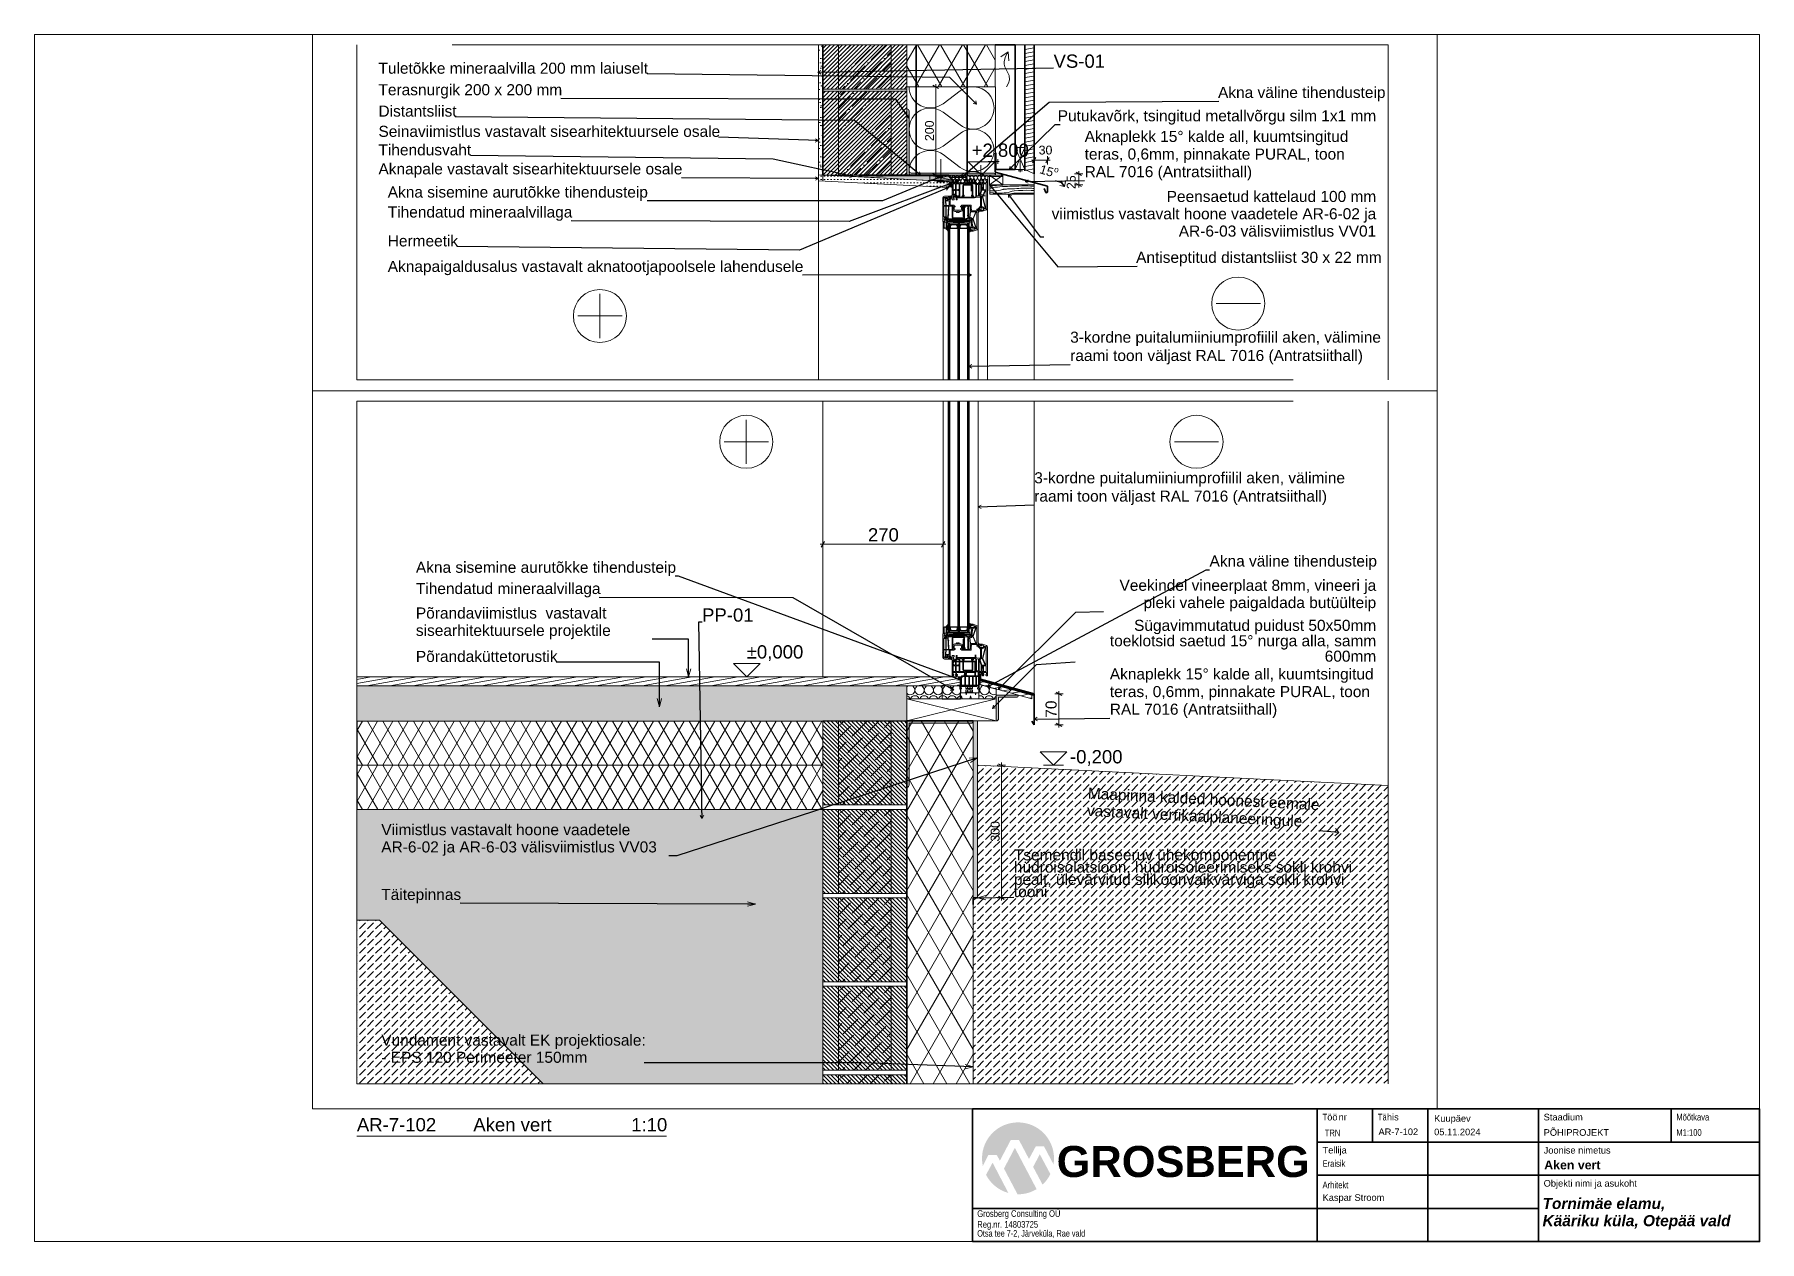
# Paper-space layout 'TRN_PP_AR-7-02_V01_Aken-vert' of a CAD drawing. Header units: millimetres. Extents: x 20 to 410, y 14 to 287.
# The model-space entities are those that its viewports show. They can reach past a viewport. Long polylines and large blocks are cut down to what shows.
import ezdxf

# ---------------------------------------------------------------- set-up
doc = ezdxf.new("R2010")
doc.units = ezdxf.units.MM
doc.header["$MEASUREMENT"] = 0
for name, pattern in [('ACAD_ISO10W100', [1.7999999999999996, 1.2, -0.2999999999999999, 0, -0.2999999999999999]), ('Dashed', [42.333333333324, 21.166666666662, -21.166666666662]), ('Double Dashed', [109.36110734939601, 52.91666507720949, -21.16666555404661, 14.111111164093, -21.1666655540469]), ('Hidden Line', [31.749999999993, 21.166666666662, -10.583333333331]), ('Hidden Line (2)', [39.122222328186, 28.222222328186, -10.9]), ('Wipeout_Contour', [1000, 0, -1000])]:
    doc.linetypes.add(name, pattern=pattern)
for name, color, linetype, lineweight in [('0_Pen_No__1', 7, 'Continuous', 13), ('0_Pen_No__141', 7, 'Continuous', 20), ('0_Pen_No__2', 8, 'Continuous', 15), ('0_Pen_No__26', 5, 'Continuous', 35), ('2D Drafting - General_Pen_No__1', 7, 'Continuous', 13), ('2D Drafting - General_Pen_No__141', 7, 'Continuous', 20), ('2D Drafting - General_Pen_No__2', 8, 'Continuous', 15), ('ACCESSORIES_Pen_No__1', 7, 'Continuous', 13), ('Annotation - General_Pen_No__1', 7, 'Continuous', 13), ('Annotation - Label_Pen_No__2', 8, 'Continuous', 15), ('Annotation - Text.AR#1_Pen_No__21', 7, 'Continuous', 35), ('ASSEMBLY_Pen_No__1', 7, 'Continuous', 13), ('ASSEMBLY_Pen_No__7', 7, 'Continuous', 35), ('Dimensioning - General_Pen_No__1', 7, 'Continuous', 13), ('Drawing & Figure_Pen_No__1', 7, 'Continuous', 13), ('Drawing & Figure_Pen_No__7', 7, 'Continuous', 35), ('GASKET_INSIDE_Pen_No__1', 7, 'Continuous', 13), ('GASKET_OUTSIDE_Pen_No__1', 7, 'Continuous', 13), ('GLAS_G2_Pen_No__1', 7, 'Continuous', 13), ('GLASABSTANDSHALTER_Pen_No__1', 7, 'Continuous', 13), ('GLASDISTANCER_INSIDE_Pen_No__1', 7, 'Continuous', 13), ('HATCH_GLAS_Pen_No__1', 7, 'Continuous', 13), ('HATCH_STEEL_Pen_No__1', 7, 'Continuous', 13), ('KIVIPLOKK_Pen_No__1', 7, 'Continuous', 13), ('New_0_Pen_No__1', 7, 'Continuous', 13), ('New_0_Pen_No__26', 5, 'Continuous', 35), ('New_0_Pen_No__7', 7, 'Continuous', 35), ('New_0_Pen_No__75', 6, 'Continuous', 20), ('New_2D Drafting - General_Pen_No__2', 8, 'Continuous', 15), ('New_Dimensioning - General_Pen_No__1', 7, 'Continuous', 13), ('New_Drawing & Figure_Pen_No__1', 7, 'Continuous', 13), ('New_Site & Landscape - Terrain_Pen_No__1', 7, 'Continuous', 13), ('New_Structural - Bearing_Pen_No__1', 7, 'Continuous', 13), ('New_Structural - Bearing_Pen_No__21', 7, 'Continuous', 35), ('New_Structural - Grid_Pen_No__1', 7, 'Continuous', 13), ('PVC_INSIDE_Pen_No__1', 7, 'Continuous', 13), ('PVC_OUTSIDE_Pen_No__1', 7, 'Continuous', 13), ('PVC_OUTSIDE_Pen_No__141', 7, 'Continuous', 20), ('STEEL_OUTSIDE_Pen_No__1', 7, 'Continuous', 13), ('Structural - Bearing_Pen_No__1', 7, 'Continuous', 13), ('Structural - Bearing_Pen_No__141', 7, 'Continuous', 20), ('Structural - Bearing_Pen_No__2', 8, 'Continuous', 15), ('viirutus_Pen_No__1', 7, 'Continuous', 13)]:
    doc.layers.add(name, color=color, linetype=linetype, lineweight=lineweight)
for name, color, linetype, lineweight, true_color in [('0_Pen_No__145', 7, 'Continuous', 20, 0x0077b0), ('0_Pen_No__146', 7, 'Continuous', 20, 0x5eaeff), ('0_Pen_No__161', 7, 'Continuous', 13, 0x6a6a6a), ('0_Pen_No__48', 7, 'Continuous', 25, 0xa80f02), ('0_Pen_No__61', 7, 'Continuous', 20, 0x6a6a6a), ('0_Pen_No__82', 7, 'Continuous', 20, 0xaaaaaa), ('2D Drafting - General_Pen_No__145', 7, 'Continuous', 20, 0x0077b0), ('2D Drafting - General_Pen_No__161', 7, 'Continuous', 13, 0x6a6a6a), ('2D Drafting - General_Pen_No__61', 7, 'Continuous', 20, 0x6a6a6a), ('Drawing & Figure_Pen_No__109', 7, 'Continuous', 13, 0xb4e4dc), ('Drawing & Figure_Pen_No__69', 7, 'Continuous', 20, 0x71cebe), ('New_0_Pen_No__102', 7, 'Continuous', 13, 0xcccccc), ('New_0_Pen_No__145', 7, 'Continuous', 20, 0x0077b0), ('New_0_Pen_No__4', 7, 'Continuous', 20, 0x029e21), ('New_0_Pen_No__48', 7, 'Continuous', 25, 0xa80f02), ('New_2D Drafting - General_Pen_No__61', 7, 'Continuous', 20, 0x6a6a6a), ('New_Drawing & Figure_Pen_No__61', 7, 'Continuous', 20, 0x6a6a6a), ('New_Structural - Bearing_Pen_No__87', 7, 'Continuous', 20, 0x6a6a6a), ('Structural - Bearing_Pen_No__161', 7, 'Continuous', 13, 0x6a6a6a)]:
    doc.layers.add(name, color=color, linetype=linetype, lineweight=lineweight, true_color=true_color)
for name, color, linetype in [('Dimensioning - General', 7, 'Continuous'), ('New_0', 7, 'Continuous'), ('New_Dimensioning - General', 7, 'Continuous'), ('Structural - Bearing', 7, 'Continuous')]:
    doc.layers.add(name, color=color, linetype=linetype)
doc.layers.add('NonPlottable_Drawing & Figure', color=7, linetype='Continuous', plot=False)
doc.styles.add('GENERATED_STYLE_1', font='')
doc.styles.add('GENERATED_STYLE_2', font='txt.shx')
doc.styles.add('GENERATED_STYLE_3', font='')
doc.styles.add('GENERATED_STYLE_4', font='')
doc.styles.add('GENERATED_STYLE_5', font='')
doc.styles.get('GENERATED_STYLE_1').set_extended_font_data('Arial')
doc.styles.get('GENERATED_STYLE_3').set_extended_font_data('Arial Narrow')
doc.styles.get('GENERATED_STYLE_4').set_extended_font_data('Arial', italic=True, bold=True)
doc.styles.get('GENERATED_STYLE_5').set_extended_font_data('Arial', bold=True)
doc.linetypes.add('Wave', pattern='A,0,[1,TRN_PP_AR-7-02_V01_Aken-vert1.Shx,S=0.1587301587301587,R=0,X=0,Y=0],-20,0', length=20)
doc.dimstyles.new('GENERATED_STYLE__1', dxfattribs={"dimtxt": 25, "dimasz": 9.500000000000002, "dimexe": 0.18, "dimexo": 0.0625, "dimgap": 0, "dimtad": 1, "dimdec": 0, "dimzin": 0, "dimdsep": 46, "dimtxsty": 'GENERATED_STYLE_1', "dimblk": 'ARROWHEAD_2', "dimblk1": 'ARROWHEAD_2', "dimblk2": 'ARROWHEAD_2', "dimcen": 0.09, "dimse1": 1, "dimse2": 1, "dimclrd": 7, "dimclre": 7, "dimclrt": 7, "dimadec": 0, "dimazin": 0, "dimtfac": 1, "dimtdec": 4, "dimtmove": 0, "dimatfit": 3, "dimfxl": 0, "dimtolj": 1, "dimtzin": 0, "dimarcsym": 0})
doc.dimstyles.new('GENERATED_STYLE__2', dxfattribs={"dimtxt": 20, "dimasz": 9.500000000000002, "dimexe": 0.18, "dimexo": 0.0625, "dimgap": 0, "dimtad": 1, "dimdec": 0, "dimzin": 0, "dimdsep": 46, "dimtxsty": 'GENERATED_STYLE_1', "dimblk": 'ARROWHEAD_2', "dimblk1": 'ARROWHEAD_2', "dimblk2": 'ARROWHEAD_2', "dimcen": 0.09, "dimse1": 1, "dimse2": 1, "dimclrd": 7, "dimclre": 7, "dimclrt": 7, "dimadec": 0, "dimazin": 0, "dimtfac": 1, "dimtdec": 4, "dimtmove": 0, "dimatfit": 3, "dimfxl": 0, "dimtolj": 1, "dimtzin": 0, "dimarcsym": 0})
doc.dimstyles.new('GENERATED_STYLE__3', dxfattribs={"dimtxt": 30, "dimasz": 9.500000000000002, "dimexe": 0.18, "dimexo": 0.0625, "dimgap": 0, "dimtad": 1, "dimtih": 1, "dimtoh": 1, "dimdec": 0, "dimzin": 0, "dimdsep": 46, "dimtxsty": 'GENERATED_STYLE_1', "dimblk": 'ARROWHEAD_2', "dimblk1": 'ARROWHEAD_2', "dimblk2": 'ARROWHEAD_2', "dimcen": 0.09, "dimse1": 1, "dimse2": 1, "dimclrd": 7, "dimclre": 7, "dimclrt": 7, "dimadec": 0, "dimazin": 0, "dimtfac": 1, "dimtdec": 4, "dimtmove": 0, "dimatfit": 3, "dimfxl": 0, "dimtolj": 1, "dimtzin": 0, "dimarcsym": 0})
doc.dimstyles.new('GENERATED_STYLE__4', dxfattribs={"dimtxt": 0.18, "dimasz": 18.24, "dimexe": 0.18, "dimexo": 0.0625, "dimgap": 0, "dimtad": 0, "dimtih": 1, "dimtoh": 1, "dimdec": 4, "dimzin": 0, "dimdsep": 46, "dimcen": 0.09, "dimadec": 0, "dimazin": 0, "dimtfac": 1, "dimtdec": 4, "dimtmove": 0, "dimatfit": 3, "dimldrblk": 'ARROWHEAD_3', "dimfxl": 0, "dimtolj": 1, "dimtzin": 0, "dimarcsym": 0})
doc.dimstyles.new('GENERATED_STYLE__5', dxfattribs={"dimtxt": 0.18, "dimasz": 7.6, "dimexe": 0.18, "dimexo": 0.0625, "dimgap": 0, "dimtad": 0, "dimtih": 1, "dimtoh": 1, "dimdec": 4, "dimzin": 0, "dimdsep": 46, "dimcen": 0.09, "dimadec": 0, "dimazin": 0, "dimtfac": 1, "dimtdec": 4, "dimtmove": 0, "dimatfit": 3, "dimldrblk": 'ARROWHEAD_14', "dimfxl": 0, "dimtolj": 1, "dimtzin": 0, "dimarcsym": 0})
doc.dimstyles.new('GENERATED_STYLE__6', dxfattribs={"dimtxt": 0.18, "dimasz": 15.2, "dimexe": 0.18, "dimexo": 0.0625, "dimgap": 0, "dimtad": 0, "dimtih": 1, "dimtoh": 1, "dimdec": 4, "dimzin": 0, "dimdsep": 46, "dimcen": 0.09, "dimadec": 0, "dimazin": 0, "dimtfac": 1, "dimtdec": 4, "dimtmove": 0, "dimatfit": 3, "dimldrblk": 'ARROWHEAD_8', "dimfxl": 0, "dimtolj": 1, "dimtzin": 0, "dimarcsym": 0})
doc.dimstyles.new('GENERATED_STYLE__7', dxfattribs={"dimtxt": 20, "dimasz": 9.500000000000002, "dimexe": 0.18, "dimexo": 0.0625, "dimgap": 0, "dimtad": 1, "dimtih": 1, "dimtoh": 1, "dimdec": 0, "dimzin": 0, "dimdsep": 46, "dimtxsty": 'GENERATED_STYLE_1', "dimblk": 'ARROWHEAD_2', "dimblk1": 'ARROWHEAD_2', "dimblk2": 'ARROWHEAD_2', "dimcen": 0.09, "dimse1": 1, "dimse2": 1, "dimclrd": 7, "dimclre": 7, "dimclrt": 7, "dimadec": 0, "dimazin": 0, "dimtfac": 1, "dimtdec": 4, "dimtmove": 2, "dimatfit": 3, "dimfxl": 0, "dimtolj": 1, "dimtzin": 0, "dimarcsym": 0})
doc.dimstyles.new('GENERATED_STYLE__8', dxfattribs={"dimtxt": 20, "dimasz": 9.500000000000002, "dimexe": 0.18, "dimexo": 0.0625, "dimgap": 0, "dimtad": 1, "dimdec": 0, "dimzin": 0, "dimdsep": 46, "dimtxsty": 'GENERATED_STYLE_1', "dimblk": 'ARROWHEAD_2', "dimblk1": 'ARROWHEAD_2', "dimblk2": 'ARROWHEAD_2', "dimcen": 0.09, "dimse1": 1, "dimse2": 1, "dimclrd": 7, "dimclre": 7, "dimclrt": 7, "dimadec": 0, "dimazin": 0, "dimtfac": 1, "dimtdec": 4, "dimtmove": 2, "dimatfit": 3, "dimfxl": 0, "dimtolj": 1, "dimtzin": 0, "dimarcsym": 0})
pattern_1 = [(44.99999999999999, (0, 35), (-11.13693180368812, 11.13693180368813), [0, -10.5, 0, -15.75]), (109.9999999999999, (35, 35), (14.80015877737807, 5.386817257379247), [0, -7.699999999999999, 0, -13.3])]
pattern_2 = [(10.00000000000001, (0, 0), (-1.562833557601175, 8.863269542312008), [])]
pattern_3 = [(44.99999999999999, (0, 0), (-18.38477563649663, 18.38477563649665), [19.49999928474, -6.499999761579999]), (44.99999999999999, (7.105427357601002e-15, 18.38477563649664), (-18.38477563649663, 18.38477563649665), [19.49999928474, -6.499999761579999])]

psp = doc.layouts.new('TRN_PP_AR-7-02_V01_Aken-vert')

# ---------------------------------------------------------------- texts
at = {"layer": 'Annotation - Text.AR#1_Pen_No__21', "color": 7, "linetype": 'Continuous', "lineweight": 35, "attachment_point": 1}
for s, insert, char_height, line_spacing_factor, style in [('\\A1;{\\pql;\\fArial|b1|i0|c0|p34;\\P\\pql;\\fArial|b0|i0|c0|p34;AR-7-102}', (323.85534288304, 42.1870587754771), 1.5, 1.04821429208099, 'GENERATED_STYLE_5'), ('\\A1;{\\pql;\\fArial|b0|i0|c0|p34;K\\fArial|b0|i0|c0|p34;uupäev\\P\\pql;\\fArial|b0|i0|c0|p34;05.11.2024}', (336.439392949566, 42.59016077623526), 1.5, 1.222382420488155, 'GENERATED_STYLE_1'), ('\\A1;{\\pql;\\fArial|b1|i0|c0|p34;\\P\\pql;\\fArial|b1|i0|c0|p34;Aken vert}', (361.3266340635332, 35.82091232977918), 2.000000000000001, 1.049910007713625, 'GENERATED_STYLE_5')]:
    psp.add_mtext(s, dxfattribs=dict(at, insert=insert, char_height=char_height, line_spacing_factor=line_spacing_factor, style=style))
at = {"layer": 'Drawing & Figure_Pen_No__1', "color": 7, "lineweight": 13, "char_height": 3, "attachment_point": 1, "style": 'GENERATED_STYLE_1'}
for s, insert in [('\\A1;{\\pql;\\pt0;\\fArial|b0|i0|c0|p34;AR-7-102}', (92.88594610804682, 41.92016213849599)), ('\\A1;{\\pql;\\pt0;\\fArial|b0|i0|c0|p34;Aken vert}', (119.2047961080468, 41.92016213849599)), ('\\A1;{\\pql;\\pt0;\\fArial|b0|i0|c0|p34;1:10}', (154.9042261080468, 41.92016213849599))]:
    psp.add_mtext(s, dxfattribs=dict(at, insert=insert))
at = {"layer": 'Drawing & Figure_Pen_No__1', "color": 7, "linetype": 'Continuous', "lineweight": 13, "insert": (360.9472013916143, 16.71573527002033), "char_height": 2.500000000000002, "attachment_point": 7, "line_spacing_factor": 0.9314245715446975, "style": 'GENERATED_STYLE_4'}
psp.add_mtext('\\A1;{\\pql;\\fArial|b1|i1|c0|p34;Tornimäe \\fArial|b1|i1|c0|p34;elamu\\fArial|b1|i1|c0|p34;, \\P\\pql;\\fArial|b1|i1|c0|p34;Kääriku küla, Otepää vald}', dxfattribs=at)
at = {"layer": 'Drawing & Figure_Pen_No__69', "color": 123, "linetype": 'Continuous', "lineweight": 20, "true_color": 0x71cebe, "insert": (251.1070372521449, 28.48760852916263), "char_height": 7.022747473862598, "attachment_point": 7, "style": 'GENERATED_STYLE_5'}
psp.add_mtext('\\A1;{\\pql;\\fArial|b1|i0|c0|p34;GROSBERG}', dxfattribs=at)
at = {"layer": 'Drawing & Figure_Pen_No__7', "color": 7, "linetype": 'Continuous', "lineweight": 35, "attachment_point": 7}
for s, insert, char_height, style in [('\\A1;{\\pql;\\fArial|b0|i0|c0|p34;his}', (325.7591166621305, 41.36570926959909), 1.499623500375, 'GENERATED_STYLE_1'), ('\\A1;{\\pql;\\fArial|b0|i0|c0|p34;Staadium}', (361.1996980183898, 41.36468095634179), 1.499623500375, 'GENERATED_STYLE_1'), ('\\A1;{\\pql;\\fArial Narrow|b0|i0|c0|p34;Mõõtkava}', (391.1921680258888, 41.3639549510845), 1.499623500375, 'GENERATED_STYLE_3'), ('\\A1;{\\pql;\\fArial Narrow|b0|i0|c0|p34;T}', (311.212248005889, 41.38936033744359), 1.499623500375, 'GENERATED_STYLE_3'), ('\\A1;{\\pql;\\fArial Narrow|b0|i0|c0|p34;TRN}', (311.7057786333741, 37.8265347389417), 1.499623500375001, 'GENERATED_STYLE_3'), ('\\A1;{\\pql;\\fArial|b0|i0|c0|p34;öö}', (312.2703156978193, 41.36570926959907), 1.499623500375, 'GENERATED_STYLE_1'), ('\\A1;{\\pql;\\fArial|b0|i0|c0|p34; nr}', (314.254192620192, 41.38936047451926), 1.499623500375, 'GENERATED_STYLE_1'), ('\\A1;{\\pql;\\fArial Narrow|b0|i0|c0|p34;T}', (323.7091105090139, 41.38936033744363), 1.499623500375, 'GENERATED_STYLE_3'), ('\\A1;{\\pql;\\fArial Narrow|b0|i0|c0|p34;ä}', (324.7671782009442, 41.36395495108434), 1.499623500375, 'GENERATED_STYLE_3'), ('\\A1;{\\pql;\\fArial|b0|i0|c0|p34;PÕHI\\fArial|b0|i0|c0|p34;PROJEKT}', (361.1996980183898, 37.88941832145665), 1.499623500375001, 'GENERATED_STYLE_1'), ('\\A1;{\\pql;\\fArial Narrow|b0|i0|c0|p34;M1:100}', (391.1921680258888, 37.88869021741854), 1.499623500375, 'GENERATED_STYLE_3'), ('\\A1;{\\pql;\\fArial|b0|i0|c0|p34;Tellija}', (311.212248005889, 33.45935140453588), 1.499623500375, 'GENERATED_STYLE_1'), ('\\A1;{\\pql;\\fArial|b0|i0|c0|p34;Joonise nimetus}', (361.1996980183898, 33.86656345446641), 1.499623500375, 'GENERATED_STYLE_1'), ('\\A1;{\\pql;\\fArial Narrow|b0|i0|c0|p34;Eraisik}', (311.212248005889, 30.87539039464419), 1.499623500375, 'GENERATED_STYLE_3'), ('\\A1;{\\pql;\\fArial Narrow|b0|i0|c0|p34;A\\fArial Narrow|b0|i0|c0|p34;rhitekt}', (311.212248005889, 26.01194544314785), 1.499623500375, 'GENERATED_STYLE_3'), ('\\A1;{\\pql;\\fArial|b0|i0|c0|p34;Objekti nimi ja asukoht}', (361.1996980183898, 25.96123390266122), 1.499623500375, 'GENERATED_STYLE_1'), ('\\A1;{\\pql;\\fArial|b0|i0|c0|p34;Kaspar Stroom}', (311.212248005889, 22.74363276626901), 1.499623500375, 'GENERATED_STYLE_1'), ('\\A1;{\\pql;\\fArial Narrow|b0|i0|c0|p34;Grosberg Consulting OÜ}', (233.14371399911, 19.11635869517495), 1.499623500375, 'GENERATED_STYLE_3'), ('\\A1;{\\W0.800000x;\\pql;\\fArial Narrow|b0|i0|c0|p34;Otsa tee 7-2, Järveküla, Rae vald}', (233.14371399911, 14.81510157088603), 1.499623500375, 'GENERATED_STYLE_3'), ('\\A1;{\\pql;\\fArial Narrow|b0|i0|c0|p34;Reg.nr. 14803725}', (233.14371399911, 16.66957715758566), 1.499623500375, 'GENERATED_STYLE_3')]:
    psp.add_mtext(s, dxfattribs=dict(at, insert=insert, char_height=char_height, style=style))

msp = doc.modelspace()

# ---------------------------------------------------------------- texts
at = {"layer": 'Annotation - Label_Pen_No__2', "color": 8, "linetype": 'Continuous', "lineweight": 15, "style": 'GENERATED_STYLE_1'}
for s, insert, char_height, attachment_point, rotation in [('\\A1;{\\pql;\\fArial|b0|i0|c0|p34;T\\fArial|b0|i0|c0|p34;uletõkke mineraalvilla 200 mm laiuselt}', (2764.174271095952, 3029.217736292385), 25, 7, 2.8105196982245937e-05), ('\\A1;{\\pql;\\fArial|b0|i0|c0|p34;T\\fArial|b0|i0|c0|p34;erasnurgik 2\\fArial|b0|i0|c0|p34;00\\fArial|b0|i0|c0|p34; x 200 mm}', (2764.174268911283, 2973.341790999772), 25, 7, 359.99997189480246), ('\\A1;{\\pqr;\\fArial|b0|i0|c0|p34;Akna väline tihendusteip}', (5040.909012818534, 2967.321619870755), 25, 9, 359.99997189480223), ('\\A1;{\\pql;\\fArial|b0|i0|c0|p34;Distantsliist}', (2764.174217251463, 2932.202260035553), 25, 7, 2.810519657513494e-05), ('\\A1;{\\pqr;\\fArial|b0|i0|c0|p34;Putukavõrk, tsingitud metallvõrgu silm 1x1 mm}', (5019.908986869959, 2914.422373206568), 25, 9, 359.9999718948112), ('\\A1;{\\pql;\\fArial|b0|i0|c0|p34;Seinaviimistlus vastavalt sisearhitektuursele osale}', (2764.174212885096, 2886.392475306178), 25, 7, 2.810519657513494e-05), ('\\A1;{\\pql;\\fArial|b0|i0|c0|p34;T\\fArial|b0|i0|c0|p34;ihendusvaht}', (2764.174211702739, 2844.515216086817), 25, 7, 2.8105196676912687e-05), ('\\A1;{\\pql;\\fArial|b0|i0|c0|p34;Aknapale\\fArial|b0|i0|c0|p34; vastavalt sisearhitektuursele osale}', (2764.174218706588, 2794.344072923119), 25, 7, 2.810519657513494e-05), ('\\A1;{\\pqr;\\fArial|b0|i0|c0|p34;15\\fArial|b0|i0|c0|p34;\\A1{\\H.66x;\\So^  ;}}', (4294.964671780976, 2787.447738233827), 20, 9, 343.0929260976821), ('\\A1;{\\pql;\\fArial|b0|i0|c0|p34;Akna sisemine aurutõkke tihendusteip}', (2785.174194745709, 2741.965893000239), 25, 7, 359.9999718948021), ('\\A1;{\\pql;\\fArial|b0|i0|c0|p34;T\\fArial|b0|i0|c0|p34;ihendatud mineraalvillaga}', (2785.174172594714, 2696.808462600867), 25, 7, 359.9999718948019), ('\\A1;{\\pql;\\fArial|b0|i0|c0|p34;H\\fArial|b0|i0|c0|p34;ermeetik}', (2785.174167910866, 2638.610682600489), 25, 7, 2.810519677869044e-05), ('\\A1;{\\pqr;\\fArial|b0|i0|c0|p34;Antiseptitud distantsliist \\fArial|b0|i0|c0|p34;3\\fArial|b0|i0|c0|p34;0 x 22 mm}', (5032.195155610553, 2594.270171380969), 25.00000000000001, 9, 359.9999718948033), ('\\A1;{\\pql;\\fArial|b0|i0|c0|p34;Aknapaigaldusalus vastavalt aknatootjapoolsele lahendusele}', (2785.174172239849, 2573.806487937899), 25, 7, 2.810519586269069e-05), ('\\A1;{\\pql;\\fArial|b0|i0|c0|p34;Akna väline tihendusteip}', (4643.084224977272, 242.1168788872342), 25, 7, 359.9999718948022), ('\\A1;{\\pql;\\fArial|b0|i0|c0|p34;Akna sisemine aurutõkke tihendusteip}', (2848.785839951127, 227.9332133327254), 25, 7, 359.9999718948022), ('\\A1;{\\pql;\\fArial|b0|i0|c0|p34;T\\fArial|b0|i0|c0|p34;ihendatud mineraalvillaga}', (2848.785816391293, 179.9036975565534), 25, 7, 359.9999718948019)]:
    msp.add_mtext(s, dxfattribs=dict(at, insert=insert, char_height=char_height, attachment_point=attachment_point, rotation=rotation))
at = {"layer": 'Annotation - Label_Pen_No__2', "color": 8, "linetype": 'Continuous', "lineweight": 15, "attachment_point": 7, "style": 'GENERATED_STYLE_1'}
for s, insert, char_height in [('\\A1;{\\pql;\\fArial|b0|i0|c0|p34;VS-\\fArial|b0|i0|c0|p34;01}', (4290.3930286903, 3042.545643524893), 30), ('\\A1;{\\pql;\\fArial|b0|i0|c0|p34;PP\\fArial|b0|i0|c0|p34;-01}', (3495.798056518662, 124.5360210739857), 30), ('\\A1;{\\pql;\\fArial|b0|i0|c0|p34;Põrandaküttetorustik}', (2848.785769307905, 33.50858842819202), 25)]:
    msp.add_mtext(s, dxfattribs=dict(at, insert=insert, char_height=char_height))
at = {"layer": 'Annotation - Label_Pen_No__2', "color": 8, "linetype": 'Continuous', "lineweight": 15, "style": 'GENERATED_STYLE_1'}
for s, insert, char_height, width, attachment_point, rotation, line_spacing_factor in [('\\A1;{\\pql;\\fArial|b0|i0|c0|p34;Aknaplekk 15° kalde all, kuumtsingitud teras, 0,6mm, pinnakate PURAL, toon RAL 7016 (Antratsiithall)}', (4360.744016721216, 2788.062149135972), 25, 659.1649081654092, 7, 359.99997189480035, 0.9560038599984582), ('\\A1;{\\pqr;\\fArial|b0|i0|c0|p34;Peensaetud kattelaud \\fArial|b0|i0|c0|p34;100\\fArial|b0|i0|c0|p34; mm\\P\\pqr;\\fArial|b0|i0|c0|p34;viimistlus vastavalt hoone vaadetele AR-6-02 ja AR-6-03 välisviimistlus VV01}', (4268.135040065222, 2660.818103502587), 25, 751.7738224045895, 7, 359.99997189480035, 0.9395151532406155), ('\\A1;{\\pql;\\fArial|b0|i0|c0|p34;3-kordne puitalumiiniumprofiilil aken, välimine raami toon väljast RAL 7016 (Antratsiithall)}', (4328.061681496292, 2372.228060579936), 25, 712.847039411952, 7, 359.99997189480035, 0.9943764549787686), ('\\A1;{\\pql;\\fArial|b0|i0|c0|p34;3-kordne puitalumiiniumprofiilil aken, välimine raami toon väljast RAL 7016 (Antratsiithall)}', (4246.811846559568, 388.837932146085), 25, 773.0974503884762, 7, 359.99997189480035, 0.9943764549787686), ('\\A1;{\\pqr;\\fArial|b0|i0|c0|p34;Veekindel vineerplaat 8mm, vineeri ja pleki vahele paigaldada butüülteip}', (5019.909178874444, 148.1307012334366), 25, 616.5317526241267, 9, 359.9999718948021, 0.9377930603313533), ('\\A1;{\\pqr;\\fArial|b0|i0|c0|p34;Sügavimmutatud puidust 50x50mm toeklotsid saetud 15° nurga alla, samm 600mm}', (5019.909122903692, 34.0276846186181), 25, 680.4876426752609, 9, 359.9999718948023, 0.8368843888701758), ('\\A1;{\\pql;\\fArial|b0|i0|c0|p34;Aknaplekk 15° kalde all, kuumtsingitud teras, 0,6mm, pinnakate PURAL, toon RAL 7016 (Antratsiithall)}', (4417.650249863571, -93.03720217649908), 25.00000000000001, 602.2489213802928, 7, 359.9999718948024, 0.9560038599984583), ('\\A1;{\\pql;\\fArial|b0|i0|c0|p34;Maapinna kalded hoonest eemale vastavalt vertikaalplaneeringule}', (4365.235454541027, -321.943004820776), 25.00000000000001, 525.3189443283954, 7, 357.1375925452184, 0.9400370317618572)]:
    msp.add_mtext(s, dxfattribs=dict(at, insert=insert, char_height=char_height, width=width, attachment_point=attachment_point, rotation=rotation, line_spacing_factor=line_spacing_factor))
at = {"layer": 'Annotation - Label_Pen_No__2', "color": 8, "linetype": 'Continuous', "lineweight": 15, "char_height": 25, "attachment_point": 7, "style": 'GENERATED_STYLE_1'}
for s, insert, width, line_spacing_factor in [('\\A1;{\\pql;\\fArial|b0|i0|c0|p34;Põrandaviimistlus \\fArial|b0|i0|c0|p34; \\fArial|b0|i0|c0|p34;vastavalt sisearhitektuur\\fArial|b0|i0|c0|p34;sele projektile}', (2848.785769307905, 85.29012667971881), 534.0090256950721, 0.9400370317618572), ('\\A1;{\\pql;\\fArial|b0|i0|c0|p34;Tsemendil baseeruv ühekomponentne hüdroisolatsioon\\fArial|b0|i0|c0|p34;, \\fArial|b0|i0|c0|p34;hüdroisoleerimiseks sokli krohvi pealt, ülevärvitud\\fArial|b0|i0|c0|p34; \\fArial|b0|i0|c0|p34;silikoonvaikvärviga sokli krohvi tooni}', (4200.768635394161, -498.4701603071052), 822.737615823562, 0.6647328982354364)]:
    msp.add_mtext(s, dxfattribs=dict(at, insert=insert, width=width, line_spacing_factor=line_spacing_factor))
at = {"layer": 'ASSEMBLY_Pen_No__7', "color": 7, "linetype": 'Continuous', "lineweight": 35, "insert": (4039.500887323502, 2738.529784828198), "char_height": 0.06, "attachment_point": 7, "rotation": 179.9999999999995, "style": 'GENERATED_STYLE_2'}
msp.add_mtext('\\A1;{\\pql;\\Ftxt.shx;ABDECKLEISTE}', dxfattribs=at)
at = {"layer": 'ASSEMBLY_Pen_No__7', "color": 7, "linetype": 'Continuous', "lineweight": 35, "char_height": 0.06, "attachment_point": 9, "style": 'GENERATED_STYLE_2'}
for s, insert in [('\\A1;{\\pqr;\\Ftxt.shx;DICHTUNG_GD}', (4103.415173037791, 115.1177634549868)), ('\\A1;{\\pqr;\\Ftxt.shx;BASIS}', (4103.415173037791, 115.1276377407011)), ('\\A1;{\\pqr;\\Ftxt.shx;ABDECKLEISTE}', (4039.5008873235, 54.12763774070114)), ('\\A1;{\\pqr;\\Ftxt.shx;FLUEGEL}', (4056.415173037793, 41.12763774070124)), ('\\A1;{\\pqr;\\Ftxt.shx;BASIS}', (4056.415173037793, 41.12763774070124)), ('\\A1;{\\pqr;\\Ftxt.shx;DICHTUNG_AD}', (4124.415173037791, 70.11776345498687)), ('\\A1;{\\pqr;\\Ftxt.shx;BASIS}', (4124.415173037791, 70.12763774070116)), ('\\A1;{\\pqr;\\Ftxt.shx;STAHL 3}', (4107.543744466357, 14.62763774070083)), ('\\A1;{\\pqr;\\Ftxt.shx;BASIS}', (4107.515173037785, 14.62763774070083)), ('\\A1;{\\pqr;\\Ftxt.shx;DIM_ZUSATZ_AUSSEN_OBEN}', (4121.41661423941, 3.117078222364058))]:
    msp.add_mtext(s, dxfattribs=dict(at, insert=insert))
at = {"layer": 'New_Dimensioning - General_Pen_No__1', "color": 7, "lineweight": 13, "char_height": 30, "attachment_point": 7, "style": 'GENERATED_STYLE_1'}
for s, insert in [('\\A1;{\\pql;\\fArial|b0|i0|c0|p34;+2,800}', (4105.318710465648, 2835.999530028584)), ('\\A1;{\\pql;\\fArial|b0|i0|c0|p34;±0,000}', (3596.782834469204, 36)), ('\\A1;{\\pql;\\fArial|b0|i0|c0|p34;-0,200}', (4327.599961184703, -201.1410860309049))]:
    msp.add_mtext(s, dxfattribs=dict(at, insert=insert))

# ---------------------------------------------------------------- blocks, each defined once
blk = doc.blocks.new('*X1')
at = {"layer": 'Structural - Bearing_Pen_No__2', "color": 8, "linetype": 'Continuous', "lineweight": 15}
for p, q in [((3958.811286328722, -22.63056642440374), (3960.902388525655, -19.8424301618262)), ((3974.877849851219, -23.60848172774033), (3972.053311176784, -19.8424301618262)), ((3979.077849851219, -23.60848172774033), (3981.902388525655, -19.8424301618262)), ((3995.877849851219, -23.60848172774033), (3993.053311176783, -19.8424301618262)), ((4000.077849851219, -23.60848172774033), (4002.902388525654, -19.8424301618262)), ((4016.877849851219, -23.60848172774033), (4014.053311176784, -19.8424301618262)), ((4021.077849851219, -23.60848172774033), (4023.902388525654, -19.8424301618262)), ((4037.877849851219, -23.60848172774033), (4035.053311176784, -19.8424301618262)), ((4042.077849851218, -23.60848172774033), (4044.902388525653, -19.8424301618262)), ((4058.877849851218, -23.60848172774033), (4056.053311176783, -19.8424301618262)), ((4063.077849851218, -23.60848172774033), (4065.902388525653, -19.8424301618262)), ((4079.877849851217, -23.60848172774033), (4076.302291198084, -18.84107019022964))]:
    blk.add_line(p, q, dxfattribs=at)
for centre, radius, start, end in [((3966.47784985122, -29.90848172773998), 10.49999999999968, 223.1011211030381, 36.86989764584242), ((3987.477849851219, -29.90848172773998), 10.49999999999968, 143.1301023541571, 36.86989764584242), ((4008.477849851219, -29.90848172773998), 10.49999999999968, 143.1301023541571, 36.86989764584242), ((4029.477849851219, -29.90848172773998), 10.49999999999968, 143.1301023541571, 36.86989764584242), ((4050.477849851218, -29.90848172773998), 10.49999999999968, 143.1301023541571, 36.86989764584242), ((4071.477849851218, -29.90848172773998), 10.49999999999968, 143.1301023541571, 327.8379481453838), ((4071.477849851218, -29.90848172773998), 10.49999999999968, 32.16205185461624, 36.86989764584242), ((3955.97784985122, -53.00848172773958), 10.50000000000029, 18.5557420374306, 74.34459378191205), ((3976.977849851219, -53.00848172773958), 10.50000000000029, 90, 161.4442579625687), ((3976.977849851219, -53.00848172773958), 10.50000000000029, 18.55574203743137, 90), ((3997.977849851219, -53.00848172773958), 10.50000000000029, 90, 161.4442579625702), ((3997.977849851219, -53.00848172773958), 10.50000000000029, 18.55574203742983, 90), ((4018.977849851219, -53.00848172773958), 10.50000000000029, 90, 161.4442579625702), ((4018.977849851219, -53.00848172773958), 10.50000000000029, 18.55574203742983, 90), ((4039.977849851219, -53.00848172773958), 10.50000000000029, 90, 161.4442579625717), ((4039.977849851218, -53.00848172773958), 10.50000000000029, 18.55574203742983, 90), ((4060.977849851218, -53.00848172773958), 10.50000000000029, 90, 161.4442579625717), ((4060.977849851218, -53.00848172773958), 10.50000000000029, 18.55574203742828, 90), ((4081.977849851218, -53.00848172773958), 10.50000000000029, 98.82714924148534, 161.4442579625702)]:
    blk.add_arc(centre, radius, start, end, dxfattribs=at)
blk = doc.blocks.new('*X2')
at = {"layer": 'Structural - Bearing_Pen_No__2', "color": 8, "linetype": 'Continuous', "lineweight": 15}
for p, q in [((4126.077849851216, -23.60848172774033), (4129.257615096571, -19.36879473393267)), ((4142.877849851217, -23.60848172774033), (4142.362187524036, -22.92093195816613))]:
    blk.add_line(p, q, dxfattribs=at)
for centre, radius, start, end in [((4113.477849851217, -29.90848172773998), 10.49999999999968, 321.9741447932656, 36.62852332300153), ((4134.477849851217, -29.90848172773998), 10.49999999999968, 143.1301023541571, 36.86989764584242), ((4155.477849851216, -29.90848172773998), 10.49999999999968, 146.4421573237788, 301.9507180648692), ((4123.977849851217, -53.00848172773958), 10.50000000000029, 90, 102.2552461502182), ((4123.977849851217, -53.00848172773958), 10.50000000000029, 18.55574203742828, 90), ((4144.977849851217, -53.00848172773958), 10.50000000000029, 90, 161.4442579625702), ((4144.977849851217, -53.00848172773958), 10.50000000000029, 18.55574203742983, 90), ((4165.977849851217, -53.00848172773958), 10.50000000000029, 118.0869119471074, 161.4442579625717)]:
    blk.add_arc(centre, radius, start, end, dxfattribs=at)
blk = doc.blocks.new('*X4')
at = {"layer": 'Structural - Bearing_Pen_No__2', "color": 8, "linetype": 'Continuous', "lineweight": 15}
for p, q in [((4092.028904958553, -35.94611722933477), (4093.224591922233, -40.40848172773963)), ((4093.224591922233, -40.40848172773963), (4094.255159129794, -35.97340750273822)), ((4113.098109362006, -36.20439157913319), (4114.224591922232, -40.40848172773963)), ((4114.224591922232, -40.40848172773963), (4115.19551158743, -36.23010233620138)), ((4080.366581960416, -49.46920443109484), (4081.977849851218, -42.53506889908778)), ((4081.977849851218, -42.53506889908778), (4083.888871031768, -49.66709703924371)), ((4101.320598145438, -49.66709703924371), (4102.977849851218, -42.53506889908778)), ((4102.977849851217, -42.53506889908778), (4104.888871031768, -49.66709703924371))]:
    blk.add_line(p, q, dxfattribs=at)
blk = doc.blocks.new('*D5')
at = {"layer": 'New_Dimensioning - General_Pen_No__1', "color": 7, "linetype": 'Continuous', "lineweight": 13}
for p, q in [((4312.101621357719, -38.3299808057382), (4293.351621357718, -38.3299808057382)), ((4308.976621357718, -41.9384183057382), (4296.476621357719, -34.7215433057382)), ((4302.726621357718, -38.3299808057382), (4302.726621357718, -32.21748080573821)), ((4302.726621357718, -108.3299808057381), (4302.726621357718, -38.3299808057382)), ((4312.101621357719, -108.3299808057381), (4293.351621357718, -108.3299808057381)), ((4296.476621357719, -104.7215433057381), (4308.976621357718, -111.9384183057382)), ((4302.726621357718, -114.4424808057382), (4302.726621357718, -108.3299808057381))]:
    blk.add_line(p, q, dxfattribs=at)
at = {"layer": 'New_Dimensioning - General_Pen_No__1', "color": 7, "lineweight": 13, "insert": (4297.726621283213, -92.30148132727881), "char_height": 25, "attachment_point": 7, "rotation": 90, "style": 'GENERATED_STYLE_1'}
blk.add_mtext('\\A1;{\\pql;\\fArial|b0|i0|c0|p34;70}', dxfattribs=at)
blk = doc.blocks.new('ARROWHEAD_2')
at = {"color": 0, "linetype": 'Continuous', "lineweight": 0}
for p, q in [((0, 0), (-1, 0)), ((-0.3781315, -0.655), (0.3781315, 0.655))]:
    blk.add_line(p, q, dxfattribs=at)
blk = doc.blocks.new('*D7')
at = {"layer": 'New_0_Pen_No__1', "color": 7, "linetype": 'Continuous', "lineweight": 13}
for p, q in [((4172.587074438883, -199.8424303490636), (4172.587074438883, -193.7299303490636)), ((4181.962074438883, -199.8424303490636), (4163.212074438882, -199.8424303490636)), ((4178.837074438882, -203.4508678490636), (4166.337074438883, -196.2339928490636)), ((4172.587074438883, -499.8424460213909), (4172.587074438883, -199.8424303490636)), ((4181.962074438883, -499.8424460213909), (4163.212074438882, -499.8424460213909)), ((4166.337074438883, -496.2340085213908), (4178.837074438882, -503.4508835213908)), ((4172.587074438883, -505.9549460213908), (4172.587074438883, -499.8424460213909))]:
    blk.add_line(p, q, dxfattribs=at)
at = {"layer": 'New_0_Pen_No__1', "color": 7, "lineweight": 13, "insert": (4168.58707452829, -372.6082375891808), "char_height": 20, "attachment_point": 7, "rotation": 90, "style": 'GENERATED_STYLE_1'}
blk.add_mtext('\\A1;{\\pql;\\fArial|b0|i0|c0|p34;300}', dxfattribs=at)
blk = doc.blocks.new('*D8')
at = {"layer": 'Dimensioning - General_Pen_No__1', "color": 7, "linetype": 'Continuous', "lineweight": 13}
for p, q in [((3762.698786328724, 299.9183238250697), (3768.811286328724, 299.9183238250697)), ((3772.419723828724, 306.1683238250697), (3765.202848828724, 293.6683238250698)), ((3768.811286328724, 290.5433238250697), (3768.811286328724, 309.2933238250698)), ((3768.811286328724, 299.9183238250697), (4040.979458752066, 299.9183238250697)), ((4037.371021252066, 293.6683238250698), (4044.587896252066, 306.1683238250697)), ((4040.979458752066, 290.5433238250697), (4040.979458752066, 309.2933238250698)), ((4040.979458752066, 299.9183238250697), (4047.091958752066, 299.9183238250697))]:
    blk.add_line(p, q, dxfattribs=at)
at = {"layer": 'Dimensioning - General_Pen_No__1', "color": 7, "lineweight": 13, "insert": (3870.746672242371, 305.9183236909593), "char_height": 30, "attachment_point": 7, "style": 'GENERATED_STYLE_1'}
blk.add_mtext('\\A1;{\\pql;\\fArial|b0|i0|c0|p34;270}', dxfattribs=at)
blk = doc.blocks.new('ARROWHEAD_3')
at = {"color": 0, "linetype": 'Continuous', "lineweight": 0}
blk.add_line((0, 0), (-1, 0), dxfattribs=at)
at = {"color": 0, "linetype": 'Continuous', "lineweight": 0, "flags": 128}
blk.add_lwpolyline([(-1, 0.2679), (0, 0), (-1, -0.2679)], dxfattribs=at)
blk = doc.blocks.new('ARROWHEAD_14')
at = {"color": 0, "linetype": 'Continuous', "lineweight": 0}
blk.add_line((0, 0), (-1, 0), dxfattribs=at)
at = {"color": 0, "linetype": 'Continuous', "lineweight": 0, "flags": 128}
blk.add_lwpolyline([(-0.9093, 0.525), (0, 0), (-0.9093, -0.525)], dxfattribs=at)
blk = doc.blocks.new('ARROWHEAD_8')
at = {"color": 0, "linetype": 'Continuous', "lineweight": 0}
blk.add_line((0, 0), (-1, 0), dxfattribs=at)
at = {"color": 0, "linetype": 'Continuous', "lineweight": 0, "flags": 128}
blk.add_lwpolyline([(-0.525, 0.525), (0, 0), (-0.525, -0.525)], dxfattribs=at)
blk = doc.blocks.new('*X12')
at = {"layer": 'Structural - Bearing_Pen_No__161', "color": 251, "linetype": 'Continuous', "lineweight": 13, "true_color": 0x6a6a6a}
for p, q in [((4040.611640450721, 2961.75368177939), (4079.011648847495, 2990.553593259719)), ((4040.611634852807, 2942.55368177939), (4079.011626455839, 2913.753593259717)), ((4040.611612461151, 2865.753681779393), (4079.011620857925, 2894.553593259722)), ((4040.611606863237, 2846.553681779395), (4079.011598466269, 2817.753593259721))]:
    blk.add_line(p, q, dxfattribs=at)
for centre, radius, start, end in [((4011.81165164659, 3000.153690176259), 47.99999999997662, 180.1840318661744, 306.8698809407621), ((4107.811614454475, 2952.153538468572), 48.00002319714351, 94.59586966158471, 126.8698255616959), ((4107.811614454475, 2952.153538468572), 48.00002319714351, 359.9998540770326, 85.40389230914055), ((4011.811623657019, 2904.153690176263), 47.99999999997662, 53.13008564914897, 306.8698809407621), ((4107.811660848781, 2952.153538468507), 47.99997680283727, 233.1300302699684, 359.9998540769683), ((4107.811586464905, 2856.153538468575), 48.00002319714351, 359.9998540770326, 126.8698255616959), ((4011.811595667449, 2808.153690176267), 47.99999999997662, 53.13008564914897, 189.7807618872281), ((4107.811632859211, 2856.153538468511), 47.99997680283727, 233.1300302699684, 359.9998540769683), ((4107.811558475334, 2760.153538468579), 48.00002319714351, 56.11062014345583, 123.889105391982)]:
    blk.add_arc(centre, radius, start, end, dxfattribs=at)
blk = doc.blocks.new('*X13')
at = {"layer": '2D Drafting - General_Pen_No__161', "color": 251, "linetype": 'Continuous', "lineweight": 13, "true_color": 0x6a6a6a}
for p, q in [((4146.563324046453, 2776.172792698623), (4147.665765575424, 2776.254921738883)), ((4146.563324046453, 2770.888388106399), (4147.186641173827, 2770.890288615046)), ((4147.186641173827, 2770.890288615046), (4149.327879051536, 2771.018648299854)), ((4147.665765575424, 2776.254921738883), (4154.632864890125, 2776.716303959359)), ((4149.327879051536, 2771.018648299854), (4151.458370426033, 2771.268412910662)), ((4151.458370426033, 2771.268412910662), (4153.571237421963, 2771.638776131198)), ((4153.571237421963, 2771.638776131198), (4155.659659060837, 2772.128542316128)), ((4154.632864890125, 2776.716303959359), (4161.603526844184, 2777.120306851084)), ((4155.659659060837, 2772.128542316128), (4157.716893281226, 2772.73613035097)), ((4157.716893281226, 2772.73613035097), (4163.407193119862, 2773.277536326965)), ((4161.603526844184, 2777.120306851084), (4168.577278883499, 2777.466903025953)), ((4163.407193119862, 2773.277536326965), (4169.103505422338, 2773.751518222307)), ((4168.577278883499, 2777.466903025953), (4175.553648244488, 2777.756068987568)), ((4169.103505422338, 2773.751518222307), (4174.805031312294, 2774.158009563651)), ((4174.805031312294, 2774.158009563651), (4180.510971182202, 2774.496953342833)), ((4175.553648244488, 2777.756068987568), (4182.532161986131, 2777.987785132833)), ((4180.510971182202, 2774.496953342833), (4186.22052480549, 2774.768302024855)), ((4182.532161986131, 2777.987785132833), (4182.983142356407, 2777.99904323114)), ((4186.22052480549, 2774.768302024855), (4191.932891448781, 2774.972017554566)), ((4186.402841750864, 2768.966819639548), (4189.062732879806, 2769.114301574089)), ((4189.062732879806, 2769.114301574089), (4191.723600623246, 2769.242966218632)), ((4191.723600623246, 2769.242966218632), (4194.385311860713, 2769.352807136218)), ((4191.932891448781, 2774.972017554566), (4197.647269984188, 2775.108071361985)), ((4194.385311860713, 2769.352807136218), (4197.047733429536, 2769.443818831618)), ((4197.047733429536, 2769.443818831618), (4199.710732131507, 2769.51599675161)), ((4197.647269984188, 2775.108071361985), (4203.362859001667, 2775.176444366318)), ((4199.710732131507, 2769.51599675161), (4202.374174739545, 2769.569337285207)), ((4202.374174739544, 2769.569337285207), (4207.190243611662, 2769.931368090583)), ((4203.362859001667, 2775.176444366318), (4204.472235195512, 2775.226050819669)), ((4204.472235195512, 2775.226050819669), (4205.581721991915, 2775.27311873114)), ((4205.581721991915, 2775.27311873114), (4206.69131358204, 2775.3176478543)), ((4206.69131358204, 2775.3176478543), (4207.801004156499, 2775.359637956013)), ((4207.190243611662, 2769.931368090583), (4212.011210310257, 2770.220963974616)), ((4207.801004156499, 2775.359637956013), (4208.910787905387, 2775.399088816435)), ((4208.910787905387, 2775.399088816435), (4210.020659018312, 2775.436000229018)), ((4210.020659018312, 2775.436000229018), (4211.130611684425, 2775.470372000507)), ((4211.130611684425, 2775.470372000507), (4212.240640092447, 2775.502203950945)), ((4212.011210310257, 2770.220963974616), (4216.835985457206, 2770.438059498271)), ((4212.24341846329, 2775.517960874993), (4218.851237654178, 2775.654865238397)), ((4216.835985457206, 2770.438059498271), (4221.663478813804, 2770.582605605179)), ((4218.851237654178, 2775.654865238397), (4225.460308468891, 2775.701771850681)), ((4221.663478813804, 2770.582605605179), (4226.492599527116, 2770.654569632728)), ((4225.460308468891, 2775.701771850681), (4232.069405205066, 2775.65867201266)), ((4226.492599527116, 2770.654569632728), (4231.322256376485, 2770.653935319442)), ((4231.322256376485, 2770.653935319442), (4236.151358020101, 2770.580702808654)), ((4232.069405205066, 2775.65867201266), (4238.677302155535, 2775.525573717524)), ((4236.151358020101, 2770.580702808654), (4240.978813241612, 2770.434888648476)), ((4238.677302155535, 2775.525573717524), (4245.282773835633, 2775.302501649363)), ((4240.981591612456, 2770.450645572524), (4243.880840730545, 2770.328142882643)), ((4243.880840730545, 2770.328142882643), (4246.77886517527, 2770.179459744588)), ((4245.282773835633, 2775.302501649363), (4246.811266815014, 2775.230032991256)), ((4246.77886517527, 2770.179459744588), (4246.811266815014, 2770.17750381502)), ((4146.563324046453, 2764.814299212473), (4148.594556678493, 2764.580504021104)), ((4146.563324046453, 2760.708315838472), (4153.629102831736, 2759.915660361641)), ((4148.594556678493, 2764.580504021104), (4153.024980549282, 2764.360759813278)), ((4153.024980549282, 2764.360759813278), (4157.460319185516, 2764.429421109935)), ((4153.629102831736, 2759.915660361641), (4154.993954653273, 2759.755192272762)), ((4154.993954653273, 2759.755192272762), (4156.360768466474, 2759.612396956516)), ((4156.360768466474, 2759.612396956516), (4157.729315445284, 2759.487298319078)), ((4157.460319185516, 2764.429421109935), (4161.881818223093, 2764.786197583988)), ((4157.729315445284, 2759.487298319078), (4159.099366473489, 2759.37991730392)), ((4159.099366473489, 2759.37991730392), (4160.47069218307, 2759.290271888308)), ((4160.47069218307, 2759.290271888308), (4161.843062992612, 2759.218377080289)), ((4161.843062992612, 2759.218377080289), (4163.216249145727, 2759.164244916181)), ((4161.881818223093, 2764.786197583988), (4166.270781817201, 2765.429580643547)), ((4163.216249145727, 2759.164244916181), (4164.590020749532, 2759.127884458557)), ((4169.296705054803, 2759.153774247098), (4164.592799120374, 2759.143641382606)), ((4166.270781817201, 2765.429580643547), (4170.608651695738, 2766.356849810841)), ((4173.995549039115, 2759.372175084987), (4169.296705054803, 2759.153774247098)), ((4170.608651695738, 2766.356849810841), (4174.877085631018, 2767.56408422548)), ((4178.680114420851, 2759.798415509074), (4173.995549039115, 2759.372175084987)), ((4174.877085631018, 2767.56408422548), (4175.63375200856, 2767.790373820079)), ((4175.63375200856, 2767.790373820079), (4176.397894660573, 2767.989965891321)), ((4176.397894660573, 2767.989965891321), (4177.168571929054, 2768.162614480586)), ((4177.168571929054, 2768.162614480586), (4177.944834103349, 2768.308106831887)), ((4177.944834103349, 2768.308106831887), (4178.725724590488, 2768.426263654042)), ((4183.34121255464, 2760.43165946056), (4178.680114420851, 2759.798415509074)), ((4178.725724590488, 2768.426263654042), (4179.510281094003, 2768.516939341628)), ((4179.510281094003, 2768.516939341628), (4180.29753679977, 2768.580022154397)), ((4180.29753679977, 2768.580022154397), (4181.086521567416, 2768.615434354987)), ((4181.086521567416, 2768.615434354987), (4183.744060308036, 2768.800527793377)), ((4187.969700825462, 2761.270664848958), (4183.34121255464, 2760.43165946056)), ((4183.744060308036, 2768.800527793377), (4186.402841750864, 2768.966819639548)), ((4188.542795710116, 2757.124974899779), (4187.656490325104, 2756.99904323114)), ((4192.556500581644, 2762.313785988411), (4187.969700825462, 2761.270664848958)), ((4190.966461246059, 2757.509806280313), (4188.542795710116, 2757.124974899779)), ((4193.383521796691, 2757.934150617084), (4190.966461246059, 2757.509806280313)), ((4197.092614942383, 2763.55897682567), (4192.556500581644, 2762.313785988411)), ((4195.793333227427, 2758.397894824443), (4193.383521796691, 2757.934150617084)), ((4198.195253335542, 2758.900915316871), (4195.793333227427, 2758.397894824443)), ((4201.569146444874, 2765.003794953361), (4197.092614942383, 2763.55897682567)), ((4200.588642021305, 2759.443078041917), (4198.195253335542, 2758.900915316871)), ((4200.588642021305, 2759.443078041917), (4208.457537612602, 2759.391946230061)), ((4201.569146444873, 2765.003794953361), (4211.119161469343, 2765.513557847396)), ((4208.457537612602, 2759.391946230061), (4216.326414584387, 2759.338025066488)), ((4211.119161469343, 2765.513557847396), (4220.678540033176, 2765.798033943209)), ((4216.326414584387, 2759.338025066488), (4224.19527194789, 2759.281314557971)), ((4220.678540033176, 2765.798033943209), (4230.241968314781, 2765.857065107589)), ((4224.19527194789, 2759.281314557971), (4232.064108714348, 2759.221814711644)), ((4230.241968314781, 2765.857065107589), (4239.804130241428, 2765.690618526574)), ((4232.064108714348, 2759.221814711644), (4239.932923895005, 2759.159525534975)), ((4239.804130241428, 2765.690618526574), (4246.811266815014, 2765.403287051314)), ((4239.932923895005, 2759.159525534975), (4246.811266815014, 2759.102638505864))]:
    blk.add_line(p, q, dxfattribs=at)
blk = doc.blocks.new('*X14')
at = {"layer": 'Structural - Bearing_Pen_No__2', "color": 8, "linetype": 'Continuous', "lineweight": 15}
for p, q in [((4061.69990621938, 2798.2038245357), (4060.979458752078, 2797.606825765528)), ((4063.067976890281, 2788.751091140621), (4060.979458752078, 2791.53578199156)), ((4061.355675144938, 2782.499167685342), (4061.916047561181, 2782.658357745543)), ((4062.760257468848, 2798.671232243314), (4061.69990621938, 2798.2038245357)), ((4061.916047561181, 2782.658357745543), (4063.464571092481, 2784.352794039522)), ((4063.907976890281, 2798.831091140622), (4062.760257468848, 2798.671232243314)), ((4063.891006008884, 2786.608274640948), (4063.067976890281, 2788.751091140621)), ((4063.464571092481, 2784.352794039522), (4063.891006008884, 2786.608274640948)), ((4065.055696311714, 2798.671232243315), (4063.907976890281, 2798.831091140622)), ((4064.747976890281, 2788.751091140621), (4063.924947771678, 2786.608274640948)), ((4063.924947771678, 2786.608274640948), (4064.351382688082, 2784.352794039522)), ((4064.351382688082, 2784.352794039522), (4065.89990621938, 2782.658357745543)), ((4064.747976890281, 2788.751091140621), (4067.267976890281, 2792.111091140622)), ((4066.116047561182, 2798.203824535701), (4065.055696311714, 2798.671232243315)), ((4065.89990621938, 2782.658357745543), (4066.460278635624, 2782.499167685342)), ((4067.008313218922, 2797.464448627652), (4066.116047561182, 2798.203824535701)), ((4067.66457109248, 2796.509388241722), (4067.008313218922, 2797.464448627652)), ((4067.267976890282, 2792.111091140622), (4067.828721425295, 2793.125182016153)), ((4068.03486467709, 2795.411345711316), (4067.66457109248, 2796.509388241722)), ((4067.828721425295, 2793.125182016153), (4068.091006008884, 2794.253907640295)), ((4068.091006008884, 2794.253907640295), (4068.03486467709, 2795.411345711316)), ((4068.181089103472, 2795.411345711316), (4068.124947771678, 2794.253907640295)), ((4068.124947771678, 2794.253907640295), (4068.387232355267, 2793.125182016153)), ((4068.551382688082, 2796.509388241722), (4068.181089103472, 2795.411345711316)), ((4068.387232355267, 2793.125182016153), (4068.947976890281, 2792.111091140622)), ((4069.207640561641, 2797.464448627652), (4068.551382688082, 2796.509388241722)), ((4071.467976890281, 2788.751091140621), (4068.947976890281, 2792.111091140622)), ((4070.099906219381, 2798.2038245357), (4069.207640561641, 2797.464448627652)), ((4069.755675144937, 2782.499167685342), (4070.316047561181, 2782.658357745543)), ((4071.160257468848, 2798.671232243314), (4070.099906219381, 2798.2038245357)), ((4070.316047561181, 2782.658357745543), (4071.864571092481, 2784.352794039522)), ((4072.307976890281, 2798.831091140622), (4071.160257468848, 2798.671232243314)), ((4072.291006008884, 2786.608274640948), (4071.467976890281, 2788.751091140621)), ((4071.864571092481, 2784.352794039522), (4072.291006008884, 2786.608274640948)), ((4073.455696311714, 2798.671232243315), (4072.307976890281, 2798.831091140622)), ((4073.147976890281, 2788.751091140621), (4072.324947771678, 2786.608274640948)), ((4072.324947771678, 2786.608274640948), (4072.751382688081, 2784.352794039522)), ((4072.751382688081, 2784.352794039522), (4074.29990621938, 2782.658357745543)), ((4073.147976890281, 2788.751091140621), (4075.667976890281, 2792.111091140622)), ((4074.516047561181, 2798.203824535701), (4073.455696311714, 2798.671232243315)), ((4074.29990621938, 2782.658357745543), (4074.860278635624, 2782.499167685342)), ((4075.408313218921, 2797.464448627652), (4074.516047561181, 2798.203824535701)), ((4076.06457109248, 2796.509388241722), (4075.408313218921, 2797.464448627652)), ((4075.667976890282, 2792.111091140622), (4076.228721425295, 2793.125182016153)), ((4076.43486467709, 2795.411345711316), (4076.06457109248, 2796.509388241722)), ((4076.228721425295, 2793.125182016153), (4076.491006008884, 2794.253907640295)), ((4076.491006008884, 2794.253907640295), (4076.43486467709, 2795.411345711316)), ((4076.581089103472, 2795.411345711316), (4076.524947771678, 2794.253907640295)), ((4076.524947771678, 2794.253907640295), (4076.787232355267, 2793.125182016153)), ((4076.951382688082, 2796.509388241722), (4076.581089103472, 2795.411345711316)), ((4076.787232355267, 2793.125182016153), (4077.347976890281, 2792.111091140622)), ((4077.60764056164, 2797.464448627652), (4076.951382688082, 2796.509388241722)), ((4079.867976890281, 2788.751091140621), (4077.347976890281, 2792.111091140622)), ((4078.49990621938, 2798.2038245357), (4077.60764056164, 2797.464448627652)), ((4078.155675144937, 2782.499167685342), (4078.716047561181, 2782.658357745543)), ((4079.560257468848, 2798.671232243314), (4078.49990621938, 2798.2038245357)), ((4078.716047561181, 2782.658357745543), (4080.26457109248, 2784.352794039522)), ((4080.707976890281, 2798.831091140622), (4079.560257468848, 2798.671232243314)), ((4080.691006008884, 2786.608274640948), (4079.867976890281, 2788.751091140621)), ((4080.26457109248, 2784.352794039522), (4080.691006008884, 2786.608274640948)), ((4081.855696311714, 2798.671232243315), (4080.707976890281, 2798.831091140622)), ((4081.547976890281, 2788.751091140621), (4080.724947771678, 2786.608274640948)), ((4080.724947771678, 2786.608274640948), (4081.151382688081, 2784.352794039522)), ((4081.151382688081, 2784.352794039522), (4082.69990621938, 2782.658357745543)), ((4081.547976890281, 2788.751091140621), (4084.067976890281, 2792.111091140622)), ((4082.916047561182, 2798.203824535701), (4081.855696311714, 2798.671232243315)), ((4082.69990621938, 2782.658357745543), (4083.260278635625, 2782.499167685341)), ((4083.808313218921, 2797.464448627652), (4082.916047561182, 2798.203824535701)), ((4084.464571092481, 2796.509388241722), (4083.808313218921, 2797.464448627652)), ((4084.067976890282, 2792.111091140622), (4084.628721425295, 2793.125182016153)), ((4084.83486467709, 2795.411345711316), (4084.464571092481, 2796.509388241722)), ((4084.628721425295, 2793.125182016153), (4084.891006008884, 2794.253907640295)), ((4084.891006008884, 2794.253907640295), (4084.83486467709, 2795.411345711316)), ((4084.981089103472, 2795.411345711316), (4084.924947771678, 2794.253907640295)), ((4084.924947771678, 2794.253907640295), (4085.187232355267, 2793.125182016153)), ((4085.351382688081, 2796.509388241722), (4084.981089103472, 2795.411345711316)), ((4085.187232355267, 2793.125182016153), (4085.747976890281, 2792.111091140622)), ((4086.007640561641, 2797.464448627652), (4085.351382688081, 2796.509388241722)), ((4088.267976890281, 2788.751091140621), (4085.747976890281, 2792.111091140622)), ((4086.89990621938, 2798.2038245357), (4086.007640561641, 2797.464448627652)), ((4086.555675144936, 2782.499167685341), (4087.116047561181, 2782.658357745543)), ((4087.960257468848, 2798.671232243314), (4086.89990621938, 2798.2038245357)), ((4087.116047561181, 2782.658357745543), (4088.66457109248, 2784.352794039522)), ((4089.107976890281, 2798.831091140622), (4087.960257468848, 2798.671232243314)), ((4089.091006008884, 2786.608274640948), (4088.267976890281, 2788.751091140621)), ((4088.66457109248, 2784.352794039522), (4089.091006008884, 2786.608274640948)), ((4090.255696311714, 2798.671232243315), (4089.107976890281, 2798.831091140622)), ((4089.947976890281, 2788.751091140621), (4089.124947771678, 2786.608274640948)), ((4089.124947771678, 2786.608274640948), (4089.551382688082, 2784.352794039522)), ((4089.551382688082, 2784.352794039522), (4091.09990621938, 2782.658357745543)), ((4089.947976890281, 2788.751091140621), (4092.467976890281, 2792.111091140622)), ((4091.316047561182, 2798.203824535701), (4090.255696311714, 2798.671232243315)), ((4091.09990621938, 2782.658357745543), (4091.660278635625, 2782.499167685341)), ((4092.208313218921, 2797.464448627652), (4091.316047561182, 2798.203824535701)), ((4092.864571092481, 2796.509388241722), (4092.208313218921, 2797.464448627652)), ((4092.467976890282, 2792.111091140622), (4093.028721425295, 2793.125182016153)), ((4093.23486467709, 2795.411345711316), (4092.864571092481, 2796.509388241722)), ((4093.028721425295, 2793.125182016153), (4093.291006008884, 2794.253907640295)), ((4093.291006008884, 2794.253907640295), (4093.23486467709, 2795.411345711316)), ((4093.381089103472, 2795.411345711316), (4093.324947771678, 2794.253907640295)), ((4093.324947771678, 2794.253907640295), (4093.587232355267, 2793.125182016153)), ((4093.751382688081, 2796.509388241722), (4093.381089103472, 2795.411345711316)), ((4093.587232355267, 2793.125182016153), (4094.147976890281, 2792.111091140622)), ((4094.407640561641, 2797.464448627652), (4093.751382688081, 2796.509388241722)), ((4096.66797689028, 2788.751091140621), (4094.147976890281, 2792.111091140622)), ((4095.29990621938, 2798.2038245357), (4094.407640561641, 2797.464448627652)), ((4094.955675144936, 2782.499167685341), (4095.516047561181, 2782.658357745543)), ((4096.360257468848, 2798.671232243314), (4095.29990621938, 2798.2038245357)), ((4095.516047561181, 2782.658357745543), (4097.06457109248, 2784.352794039522)), ((4097.507976890281, 2798.831091140622), (4096.360257468848, 2798.671232243314)), ((4097.491006008884, 2786.608274640948), (4096.66797689028, 2788.751091140621)), ((4097.06457109248, 2784.352794039522), (4097.491006008884, 2786.608274640948)), ((4098.655696311714, 2798.671232243315), (4097.507976890281, 2798.831091140622)), ((4098.347976890281, 2788.751091140621), (4097.524947771678, 2786.608274640948)), ((4097.524947771678, 2786.608274640948), (4097.951382688081, 2784.352794039522)), ((4097.951382688081, 2784.352794039522), (4099.49990621938, 2782.658357745543)), ((4098.347976890281, 2788.751091140621), (4100.86797689028, 2792.111091140622)), ((4099.716047561182, 2798.203824535701), (4098.655696311714, 2798.671232243315)), ((4099.49990621938, 2782.658357745543), (4100.060278635625, 2782.499167685341)), ((4100.608313218921, 2797.464448627652), (4099.716047561182, 2798.203824535701)), ((4101.264571092481, 2796.509388241722), (4100.608313218921, 2797.464448627652)), ((4100.867976890281, 2792.111091140622), (4101.428721425294, 2793.125182016153)), ((4101.634864677089, 2795.411345711316), (4101.264571092481, 2796.509388241722)), ((4101.428721425294, 2793.125182016153), (4101.691006008884, 2794.253907640295)), ((4101.691006008884, 2794.253907640295), (4101.634864677089, 2795.411345711316)), ((4101.781089103472, 2795.411345711316), (4101.724947771678, 2794.253907640295)), ((4101.724947771678, 2794.253907640295), (4101.987232355267, 2793.125182016153)), ((4102.151382688081, 2796.509388241722), (4101.781089103472, 2795.411345711316)), ((4101.987232355267, 2793.125182016153), (4102.547976890281, 2792.111091140622)), ((4102.80764056164, 2797.464448627652), (4102.151382688081, 2796.509388241722)), ((4105.067976890281, 2788.751091140621), (4102.547976890281, 2792.111091140622)), ((4103.69990621938, 2798.2038245357), (4102.80764056164, 2797.464448627652)), ((4103.355675144936, 2782.499167685341), (4103.916047561181, 2782.658357745543)), ((4104.760257468848, 2798.671232243314), (4103.69990621938, 2798.2038245357)), ((4103.916047561181, 2782.658357745543), (4105.464571092481, 2784.352794039522)), ((4105.907976890281, 2798.831091140622), (4104.760257468848, 2798.671232243314)), ((4105.891006008884, 2786.608274640948), (4105.067976890281, 2788.751091140621)), ((4105.464571092481, 2784.352794039522), (4105.891006008884, 2786.608274640948)), ((4107.055696311714, 2798.671232243315), (4105.907976890281, 2798.831091140622)), ((4106.747976890281, 2788.751091140621), (4105.924947771678, 2786.608274640948)), ((4105.924947771678, 2786.608274640948), (4106.351382688082, 2784.352794039522)), ((4106.351382688082, 2784.352794039522), (4107.89990621938, 2782.658357745543)), ((4106.747976890281, 2788.751091140621), (4109.267976890281, 2792.111091140622)), ((4108.116047561181, 2798.203824535701), (4107.055696311714, 2798.671232243315)), ((4107.89990621938, 2782.658357745543), (4108.460278635625, 2782.499167685341)), ((4109.008313218921, 2797.464448627652), (4108.116047561181, 2798.203824535701)), ((4109.66457109248, 2796.509388241722), (4109.008313218921, 2797.464448627652)), ((4109.267976890282, 2792.111091140622), (4109.828721425295, 2793.125182016153)), ((4110.03486467709, 2795.411345711316), (4109.66457109248, 2796.509388241722)), ((4109.828721425295, 2793.125182016153), (4110.091006008884, 2794.253907640295)), ((4110.091006008884, 2794.253907640295), (4110.03486467709, 2795.411345711316)), ((4110.181089103472, 2795.411345711316), (4110.124947771678, 2794.253907640295)), ((4110.124947771678, 2794.253907640295), (4110.387232355267, 2793.125182016153)), ((4110.551382688082, 2796.509388241722), (4110.181089103472, 2795.411345711316)), ((4110.387232355267, 2793.125182016153), (4110.947976890281, 2792.111091140622)), ((4111.207640561641, 2797.464448627652), (4110.551382688082, 2796.509388241722)), ((4113.467976890281, 2788.751091140621), (4110.947976890281, 2792.111091140622)), ((4112.099906219381, 2798.2038245357), (4111.207640561641, 2797.464448627652)), ((4111.755675144935, 2782.499167685341), (4112.31604756118, 2782.658357745543)), ((4113.160257468848, 2798.671232243314), (4112.099906219381, 2798.2038245357)), ((4112.31604756118, 2782.658357745543), (4113.86457109248, 2784.352794039522)), ((4114.307976890281, 2798.831091140622), (4113.160257468848, 2798.671232243314)), ((4114.291006008883, 2786.608274640948), (4113.467976890281, 2788.751091140621)), ((4113.86457109248, 2784.352794039522), (4114.291006008883, 2786.608274640948)), ((4115.455696311714, 2798.671232243315), (4114.307976890281, 2798.831091140622)), ((4115.147976890281, 2788.751091140621), (4114.324947771678, 2786.608274640948)), ((4114.324947771678, 2786.608274640948), (4114.751382688081, 2784.352794039522)), ((4114.751382688081, 2784.352794039522), (4116.29990621938, 2782.658357745543)), ((4115.147976890281, 2788.751091140621), (4117.66797689028, 2792.111091140622)), ((4116.516047561182, 2798.203824535701), (4115.455696311714, 2798.671232243315)), ((4116.29990621938, 2782.658357745543), (4116.860278635626, 2782.499167685341)), ((4117.408313218922, 2797.464448627652), (4116.516047561182, 2798.203824535701)), ((4118.06457109248, 2796.509388241722), (4117.408313218922, 2797.464448627652)), ((4117.667976890281, 2792.111091140622), (4118.228721425295, 2793.125182016153)), ((4118.43486467709, 2795.411345711316), (4118.06457109248, 2796.509388241722)), ((4118.228721425295, 2793.125182016153), (4118.491006008884, 2794.253907640295)), ((4118.491006008884, 2794.253907640295), (4118.43486467709, 2795.411345711316)), ((4118.581089103472, 2795.411345711316), (4118.524947771678, 2794.253907640295)), ((4118.524947771678, 2794.253907640295), (4118.787232355266, 2793.125182016153)), ((4118.951382688081, 2796.509388241722), (4118.581089103472, 2795.411345711316)), ((4118.787232355266, 2793.125182016153), (4119.347976890281, 2792.111091140622)), ((4119.60764056164, 2797.464448627652), (4118.951382688081, 2796.509388241722)), ((4121.86797689028, 2788.751091140621), (4119.347976890281, 2792.111091140622)), ((4120.49990621938, 2798.2038245357), (4119.60764056164, 2797.464448627652)), ((4120.155675144935, 2782.499167685341), (4120.716047561181, 2782.658357745543)), ((4121.560257468847, 2798.671232243314), (4120.49990621938, 2798.2038245357)), ((4120.716047561181, 2782.658357745543), (4122.264571092481, 2784.352794039522)), ((4122.70797689028, 2798.831091140622), (4121.560257468847, 2798.671232243314)), ((4122.691006008884, 2786.608274640948), (4121.86797689028, 2788.751091140621)), ((4122.264571092481, 2784.352794039522), (4122.691006008884, 2786.608274640948)), ((4123.855696311713, 2798.671232243315), (4122.70797689028, 2798.831091140622)), ((4123.547976890281, 2788.751091140621), (4122.724947771678, 2786.608274640948)), ((4122.724947771678, 2786.608274640948), (4123.151382688081, 2784.352794039522)), ((4123.151382688081, 2784.352794039522), (4124.69990621938, 2782.658357745543)), ((4123.547976890281, 2788.751091140621), (4126.067976890281, 2792.111091140622)), ((4124.916047561182, 2798.203824535701), (4123.855696311713, 2798.671232243315)), ((4124.69990621938, 2782.658357745543), (4125.260278635626, 2782.499167685341)), ((4125.808313218921, 2797.464448627652), (4124.916047561182, 2798.203824535701)), ((4126.464571092481, 2796.509388241722), (4125.808313218921, 2797.464448627652)), ((4126.067976890282, 2792.111091140622), (4126.628721425295, 2793.125182016153)), ((4126.834864677089, 2795.411345711316), (4126.464571092481, 2796.509388241722)), ((4126.628721425295, 2793.125182016153), (4126.891006008884, 2794.253907640295)), ((4126.891006008884, 2794.253907640295), (4126.834864677089, 2795.411345711316)), ((4126.981089103472, 2795.411345711316), (4126.924947771678, 2794.253907640295)), ((4126.924947771678, 2794.253907640295), (4127.187232355267, 2793.125182016153)), ((4127.351382688081, 2796.509388241722), (4126.981089103472, 2795.411345711316)), ((4127.187232355267, 2793.125182016153), (4127.747976890281, 2792.111091140622)), ((4128.00764056164, 2797.464448627652), (4127.351382688081, 2796.509388241722)), ((4130.267976890281, 2788.751091140621), (4127.747976890281, 2792.111091140622)), ((4128.89990621938, 2798.2038245357), (4128.00764056164, 2797.464448627652)), ((4128.555675144935, 2782.499167685341), (4129.11604756118, 2782.658357745543)), ((4129.960257468848, 2798.671232243314), (4128.89990621938, 2798.2038245357)), ((4129.11604756118, 2782.658357745543), (4130.66457109248, 2784.352794039522)), ((4131.107976890281, 2798.831091140622), (4129.960257468848, 2798.671232243314)), ((4131.091006008884, 2786.608274640948), (4130.267976890281, 2788.751091140621)), ((4130.66457109248, 2784.352794039522), (4131.091006008884, 2786.608274640948)), ((4132.255696311714, 2798.671232243315), (4131.107976890281, 2798.831091140622)), ((4131.947976890281, 2788.751091140621), (4131.124947771677, 2786.608274640948)), ((4131.124947771677, 2786.608274640948), (4131.551382688082, 2784.352794039522)), ((4131.551382688082, 2784.352794039522), (4133.099906219381, 2782.658357745543)), ((4131.947976890281, 2788.751091140621), (4134.467976890281, 2792.111091140622)), ((4133.316047561181, 2798.203824535701), (4132.255696311714, 2798.671232243315)), ((4133.099906219381, 2782.658357745543), (4133.660278635626, 2782.499167685341)), ((4134.208313218921, 2797.464448627652), (4133.316047561181, 2798.203824535701)), ((4134.86457109248, 2796.509388241722), (4134.208313218921, 2797.464448627652)), ((4134.467976890282, 2792.111091140622), (4135.028721425295, 2793.125182016153)), ((4135.23486467709, 2795.411345711316), (4134.86457109248, 2796.509388241722)), ((4135.028721425295, 2793.125182016153), (4135.291006008883, 2794.253907640295)), ((4135.291006008883, 2794.253907640295), (4135.23486467709, 2795.411345711316)), ((4135.381089103472, 2795.411345711316), (4135.324947771678, 2794.253907640295)), ((4135.324947771678, 2794.253907640295), (4135.587232355267, 2793.125182016153)), ((4135.751382688081, 2796.509388241722), (4135.381089103472, 2795.411345711316)), ((4135.587232355267, 2793.125182016153), (4136.147976890281, 2792.111091140622)), ((4136.407640561641, 2797.464448627652), (4135.751382688081, 2796.509388241722)), ((4138.479458752078, 2789.002448658224), (4136.147976890281, 2792.111091140622)), ((4137.29990621938, 2798.2038245357), (4136.407640561641, 2797.464448627652)), ((4136.955675144935, 2782.499167685341), (4137.51604756118, 2782.658357745543)), ((4138.360257468848, 2798.671232243314), (4137.29990621938, 2798.2038245357)), ((4137.51604756118, 2782.658357745543), (4138.479458752078, 2783.712548305057)), ((4139.507976890281, 2798.831091140622), (4138.360257468848, 2798.671232243314)), ((4140.655696311714, 2798.671232243315), (4139.507976890281, 2798.831091140622)), ((4140.962651219806, 2798.535925108058), (4140.655696311714, 2798.671232243315))]:
    blk.add_line(p, q, dxfattribs=at)
blk = doc.blocks.new('*D15')
at = {"layer": 'Dimensioning - General_Pen_No__1', "color": 7, "linetype": 'Continuous', "lineweight": 13}
for p, q in [((4030.318297244547, 2996.390673712466), (4017.818297244547, 3003.607548712466)), ((4024.068297244547, 2999.999111212466), (4024.068297244547, 3006.111611212466)), ((4033.443297244547, 2999.999111212466), (4014.693297244547, 2999.999111212466)), ((4024.068297244547, 2799.999124899952), (4024.068297244547, 2999.999111212466)), ((4033.443297244547, 2799.999124899952), (4014.693297244547, 2799.999124899952)), ((4017.818297244547, 2803.607562399952), (4030.318297244547, 2796.390687399952)), ((4024.068297244547, 2793.886624899952), (4024.068297244547, 2799.999124899952))]:
    blk.add_line(p, q, dxfattribs=at)
at = {"layer": 'Dimensioning - General_Pen_No__1', "color": 7, "lineweight": 13, "insert": (4020.068297333954, 2877.233318652256), "char_height": 20, "attachment_point": 7, "rotation": 90, "style": 'GENERATED_STYLE_1'}
blk.add_mtext('\\A1;{\\pql;\\fArial|b0|i0|c0|p34;200}', dxfattribs=at)
blk = doc.blocks.new('*D16')
at = {"layer": 'New_Dimensioning - General_Pen_No__1', "color": 7, "linetype": 'Continuous', "lineweight": 13}
for p, q in [((4240.698766815014, 2833.96922187144), (4246.811266815014, 2833.96922187144)), ((4250.419704315014, 2840.219221871441), (4243.202829315015, 2827.71922187144)), ((4246.811266815014, 2824.594221871441), (4246.811266815014, 2843.34422187144)), ((4246.811266815014, 2833.96922187144), (4276.811257083336, 2833.96922187144)), ((4273.202819583336, 2827.71922187144), (4280.419694583336, 2840.219221871441)), ((4276.811257083336, 2824.594221871441), (4276.811257083336, 2843.34422187144)), ((4276.811257083336, 2833.96922187144), (4282.923757083337, 2833.96922187144))]:
    blk.add_line(p, q, dxfattribs=at)
at = {"layer": 'New_Dimensioning - General_Pen_No__1', "color": 7, "lineweight": 13, "insert": (4256.724293887222, 2846.59089028519), "char_height": 20, "attachment_point": 7, "style": 'GENERATED_STYLE_1'}
blk.add_mtext('\\A1;{\\pql;\\fArial|b0|i0|c0|p34;30}', dxfattribs=at)
blk = doc.blocks.new('*D17')
at = {"layer": 'New_Dimensioning - General_Pen_No__1', "color": 7, "linetype": 'Continuous', "lineweight": 13}
for p, q in [((4347.462960026905, 2802.999043231139), (4347.462960026905, 2809.111543231139)), ((4356.837960026905, 2802.999043231139), (4338.087960026904, 2802.999043231139)), ((4356.837960026905, 2777.999043231139), (4338.087960026904, 2777.999043231139)), ((4353.712960026904, 2799.390605731139), (4341.212960026905, 2806.607480731139)), ((4341.212960026905, 2781.60748073114), (4353.712960026904, 2774.390605731139)), ((4347.462960026905, 2777.999043231139), (4347.462960026905, 2802.999043231139)), ((4347.462960026905, 2771.88654323114), (4347.462960026905, 2777.999043231139))]:
    blk.add_line(p, q, dxfattribs=at)
at = {"layer": 'New_Dimensioning - General_Pen_No__1', "color": 7, "lineweight": 13, "insert": (4340.657297435802, 2768.673213152095), "char_height": 20, "attachment_point": 7, "rotation": 90, "style": 'GENERATED_STYLE_1'}
blk.add_mtext('\\A1;{\\pql;\\fArial|b0|i0|c0|p34;25}', dxfattribs=at)

# ---------------------------------------------------------------- dimensions: what is measured, and where the dimension line sits
at = {"layer": 'Dimensioning - General', "color": 7, "linetype": 'Continuous', "lineweight": 13}
dim = msp.add_linear_dim(base=(4024.068297244547, 2999.999111212466), p1=(4158.811306250583, 2799.999124899952), p2=(4158.811774179149, 2999.999111212466), angle=90, dimstyle='GENERATED_STYLE__2', dxfattribs=at)
dim.commit()
dim.dimension.update_dxf_attribs({"geometry": '*D15', "text_midpoint": (4010.068297333954, 2900.103917699344), "dimtype": 160, "text_rotation": 90})
dim = msp.add_linear_dim(base=(4040.979458752066, 299.9183238250697), p1=(3768.811286328724, 0), p2=(4040.979458752066, 255.3448073833607), text='270', dimstyle='GENERATED_STYLE__3', dxfattribs=at)
dim.commit()
dim.dimension.update_dxf_attribs({"geometry": '*D8', "text_midpoint": (3905.052572005097, 320.9183236909593), "dimtype": 160})
at = {"layer": 'New_0', "color": 7, "linetype": 'Continuous', "lineweight": 13}
dim = msp.add_linear_dim(base=(4172.587074438883, -199.8424303490636), p1=(4118.811299944983, -499.8424460213909), p2=(4118.811299944983, -199.8424303490636), angle=90, dimstyle='GENERATED_STYLE__2', dxfattribs=at)
dim.commit()
dim.dimension.update_dxf_attribs({"geometry": '*D7', "text_midpoint": (4158.58707452829, -349.7376385420921), "dimtype": 160, "text_rotation": 90})
at = {"layer": 'New_Dimensioning - General', "color": 7, "linetype": 'Continuous', "lineweight": 13}
dim = msp.add_linear_dim(base=(4276.811257083336, 2833.96922187144), p1=(4246.811266815014, 2756.99904323114), p2=(4276.811257083336, 2774.890807235277), dimstyle='GENERATED_STYLE__7', dxfattribs=at)
dim.commit()
dim.dimension.update_dxf_attribs({"geometry": '*D16', "text_midpoint": (4271.971394046677, 2856.59089028519), "dimtype": 160})
for base, p1, p2, dimstyle, picture, middle in [((4347.462960026905, 2802.999043231139), (4246.811266815014, 2777.999043231139), (4246.811266815014, 2802.999043231139), 'GENERATED_STYLE__8', '*D17', (4330.657297435802, 2783.920313311549)), ((4302.726621357718, -38.3299808057382), (4246.811266815013, -108.3299808057381), (4246.811266815013, -38.3299808057382), 'GENERATED_STYLE__1', '*D5', (4285.226621283212, -73.24260672400733))]:
    dim = msp.add_linear_dim(base=base, p1=p1, p2=p2, angle=90, dimstyle=dimstyle, dxfattribs=at)
    dim.commit()
    dim.dimension.update_dxf_attribs({"geometry": picture, "text_midpoint": middle, "dimtype": 160, "text_rotation": 90})

# ---------------------------------------------------------------- hatches: boundary and pattern name
at = {"layer": '0_Pen_No__161', "linetype": 'Continuous', "lineweight": 0, "true_color": 0xd9d9d9}
msp.add_hatch(color=254, dxfattribs=at).paths.add_polyline_path([(4054.134420009374, 2785.443307444408), (4053.104460476268, 2772.484172312766, -0.448890405668343), (4060.979458752078, 2771.858287215885), (4060.979458752078, 2784.899280946041)])
msp.add_hatch(color=254, dxfattribs=at).paths.add_polyline_path([(4054.134420009374, 2785.443307444408), (4053.104460476268, 2772.484172312766, -0.448890405668343), (4060.979458752078, 2771.858287215885), (4060.979458752078, 2784.899280946041)])
at = {"layer": '2D Drafting - General_Pen_No__141', "linetype": 'Continuous', "lineweight": 20}
h = msp.add_hatch(dxfattribs=at)
h.set_pattern_fill('Cut_Stone_0002', style=0, pattern_type=2)
h.set_pattern_definition(pattern_1)
h.paths.add_polyline_path([(3768.812470402339, 3094.765932336743), (3768.812470402337, 2800.00000471892), (3758.811278489934, 2800.794779619128), (3758.811278489937, 3094.765932336743)])
at = {"layer": 'HATCH_STEEL_Pen_No__1', "linetype": 'Continuous', "lineweight": 13}
h = msp.add_hatch(dxfattribs=at)
h.set_pattern_fill('ANSI31_0002', style=0, pattern_type=2)
h.set_pattern_definition([(225, (4097.222897837815, 2778.980570545966), (-22.45064030268437, 22.45064030268437), [])])
h.paths.add_polyline_path([(4085.079458709632, 2752.499167676815, 0.9999999999999999), (4088.079458709632, 2752.499167676815), (4088.079458709632, 2754.999167676812), (4086.57945870964, 2754.999167676812), (4086.579458709641, 2776.299167676809, -0.4142135623730933), (4087.779458709639, 2777.499167676806), (4105.37945870964, 2777.499167676806, -0.4142135623730958), (4106.579458709637, 2776.299167676809), (4106.579458709635, 2754.999167676812), (4105.079458709642, 2754.999167676812), (4105.079458709642, 2752.499167676815, 0.9999999999999999), (4108.079458709642, 2752.499167676815), (4108.079458709644, 2776.299167676809, 0.4142135623730961), (4105.37945870964, 2778.999167676813), (4087.779458709639, 2778.999167676813, 0.4142135623730945), (4085.079458709634, 2776.299167676809)])
for points in [[(4060.979458752076, 2748.754007444018), (4060.979458752076, 2748.815892414325, 0.4009535918778454), (4060.760174538945, 2748.983499406731, 0.03304753268365031), (4060.77007059061, 2749.579857762141, 0.3702269576207252), (4060.979458752076, 2749.738001323235), (4060.979458752076, 2749.823880706982, 0.3814232755173875), (4060.762191302235, 2749.981377365001, 0.01315146758807474), (4060.65391191537, 2750.573055106483, 1.124232011706193), (4060.564028985244, 2750.959555574992, 0.04789718788439186), (4059.748235396714, 2753.017374875708, 0.6788224859761751), (4058.288718607802, 2752.616652010102, -0.1007618240051068), (4057.935285743344, 2749.288366119158, -0.5467789816202627), (4056.981869799049, 2749.094177183549), (4056.981869799049, 2749.591095397532), (4055.4794477051, 2749.188522610763), (4055.4794477051, 2749.480150642211), (4055.350038182557, 2749.445475465149, 0.341308652744737), (4054.979458752076, 2748.959188872118), (4054.979458752076, 2748.499167685336, 0.4142135623733674), (4055.479458752078, 2747.999167685334), (4055.679458752071, 2747.999167685334, -0.9999999999999999), (4055.679458752071, 2746.999167685329), (4055.479458752078, 2746.999167685329, 0.4142135623730625), (4054.979458752076, 2746.499167685341), (4054.979458752076, 2746.016805775537, 0.3394542588636936), (4055.350049229521, 2745.533842862398), (4055.4794477051, 2745.499170645357), (4055.4794477051, 2745.809812759899), (4056.981869799049, 2745.407239973145), (4056.981869799049, 2745.682074430858, -0.2499629223483767), (4057.192659486933, 2746.091650453008, 0.1894675342352536), (4059.467548279077, 2751.172735946822, -0.7898907706864495), (4059.655493802456, 2751.212881813058, -0.08455744741683821), (4060.087926497733, 2747.357137447208, 0.8884544078564384), (4060.705795626593, 2747.39346299823, 0.007198127181384825), (4060.767416591506, 2747.914278728641, 0.0152687080405355), (4060.775036862641, 2748.585317537644, 0.3794588938980258)], [(4087.567327729634, 2693.649019279716, 0.9999999999999999), (4088.191589774514, 2694.149316090955, -0.1592581583434661), (4086.179458752074, 2699.499167685344), (4082.279458752073, 2699.499167685344), (4082.279458752073, 2699.199167685334, 0.4142135623730958), (4082.779458752075, 2698.699167685345), (4084.966617631384, 2698.699167685345, 0.3178372451959016), (4085.249460343864, 2698.899167685338, -1.468861035905083), (4085.670905900035, 2698.533105189453, 0.3258421776142953), (4085.513804788679, 2698.216454444276, 0.1272222561337556)], [(4051.385466738711, 2680.615383225612, 0.3706425838391578), (4051.682052346937, 2680.360516107155, 0.4403594554593427), (4051.980879982441, 2680.687012224948, 0.1774538745562154), (4049.479458752078, 2685.999167685336), (4049.479458752078, 2684.499167685343, -0.1540775753424426)], [(4049.479458752078, 2677.499167685338, -0.2407766165983273), (4051.179553958295, 2673.986340465388, 0.4206686495390415), (4051.579526780703, 2673.577613735728, 0.4066440412229096), (4051.979458752076, 2673.967181704752, 0.2126106253881231), (4049.479458752078, 2679.999296723165)], [(4049.479458752076, 115.1582548835589, 0.2407766165983273), (4051.179553958294, 118.6710821035071, -0.4206686495390415), (4051.579526780701, 119.0798088331669, -0.4066440412229096), (4051.979458752074, 118.6902408641402, -0.2126106253881231), (4049.479458752076, 112.6581258457336)], [(4051.38546673871, 112.0420393432867, -0.3706425838391578), (4051.682052346935, 112.2969064617472, -0.4403594554593427), (4051.980879982439, 111.9704103439468, -0.1774538745562154), (4049.479458752076, 106.6582548835591), (4049.479458752076, 108.1582548835592, 0.1540775753424426)], [(4087.567327729632, 99.00840328917944, -0.9999999999999999), (4088.191589774512, 98.50810647793836, 0.1592581583434661), (4086.179458752072, 93.15825488355863), (4082.279458752071, 93.15825488355863), (4082.279458752071, 93.45825488355793, -0.4142135623730958), (4082.779458752073, 93.95825488355854), (4084.966617631382, 93.95825488355854, -0.3178372451959016), (4085.249460343862, 93.75825488355723, 1.468861035905083), (4085.670905900033, 94.12431737944978, -0.3258421776142953), (4085.513804788677, 94.44096812462107, -0.1272222561337556)], [(4060.979458752074, 43.90341512487879), (4060.979458752074, 43.84153015457322, -0.4009535918778454), (4060.760174538943, 43.6739231621673, -0.03304753268365031), (4060.770070590609, 43.07756480675458, -0.3702269576207252), (4060.979458752074, 42.91942124566724), (4060.979458752074, 42.83354186191353, -0.3814232755173875), (4060.762191302233, 42.67604520389952, -0.01315146758807474), (4060.653911915369, 42.08436746240814, -1.124232011706193), (4060.564028985242, 41.69786699390706, -0.04789718788439186), (4059.748235396713, 39.64004769318848, -0.6788224859761751), (4058.2887186078, 40.04077055879669, 0.1007618240051068), (4057.935285743342, 43.36905644974117, 0.5467789816202627), (4056.981869799047, 43.56324538535723), (4056.981869799047, 43.06632717136878), (4055.479447705098, 43.46889995813193), (4055.479447705098, 43.17727192668393), (4055.350038182555, 43.21194710374428, -0.341308652744737), (4054.979458752074, 43.69823369677313), (4054.979458752074, 44.15825488356447, -0.4142135623733674), (4055.479458752076, 44.65825488356508), (4055.679458752069, 44.65825488356508, 0.9999999999999999), (4055.679458752069, 45.6582548835663), (4055.479458752076, 45.6582548835663, -0.4142135623730625), (4054.979458752074, 46.15825488356514), (4054.979458752074, 46.64061679336136, -0.3394542588636936), (4055.350049229519, 47.12357970650423), (4055.479447705098, 47.15825192353769), (4055.479447705098, 46.84760980899767), (4056.981869799047, 47.25018259576082), (4056.981869799047, 46.97534813803557, 0.2499629223483767), (4057.192659486931, 46.56577211589237, -0.1894675342352536), (4059.467548279075, 41.48468662208067, 0.7898907706864495), (4059.655493802454, 41.44454075583155, 0.08455744741683821), (4060.087926497731, 45.30028512168734, -0.8884544078564384), (4060.705795626591, 45.2639595706615, -0.007198127181384825), (4060.767416591505, 44.74314384025398, -0.0152687080405355), (4060.775036862639, 44.07210503125832, -0.3794588938980258)]]:
    msp.add_hatch(color=7, dxfattribs=at).paths.add_polyline_path(points)
h = msp.add_hatch(dxfattribs=at)
h.set_pattern_fill('ANSI31_0002', style=0, pattern_type=2)
h.set_pattern_definition([(224.9999999999995, (764.9064533985132, 4226.859627677527), (-2280.985054751555, 2280.985054751598), [])])
h.paths.add_polyline_path([(4087.479458752075, 2706.996263434019), (4087.479458752075, 2704.696263434014, -0.4142135623729287), (4086.279458752078, 2703.496263434017), (4063.67945875208, 2703.496263434017, -0.4142135623732061), (4062.479458752069, 2704.696263434014), (4062.479458752069, 2729.996263434015), (4060.979458752076, 2729.996263434015), (4060.979458752076, 2704.696263434014, 0.4142135623729964), (4063.67945875208, 2701.996263434024), (4086.279458752078, 2701.996263434024, 0.4142135623732183), (4088.979458752068, 2704.696263434014), (4088.979458752082, 2728.47381646879, 1.014964643484248), (4085.979458752067, 2728.47381646879), (4085.979458752067, 2706.996263434019)])
h = msp.add_hatch(color=7, dxfattribs=at)
h.paths.add_polyline_path([(4126.979458752078, 2726.199167685334), (4126.979458752078, 2727.499167685334), (4124.979458752069, 2727.499167685334, 0.1239582137292108), (4122.697968056873, 2726.629432460765), (4120.403180513581, 2725.022613008275, 0.2245212692582549), (4120.092143315692, 2724.328283547135, 0.07447026302234062), (4119.979458752074, 2723.410541423956, -0.02710721740335665), (4119.980303199273, 2719.669369572298, 0.03479499058427935), (4120.058230047181, 2717.444843423305, 0.767998271113731), (4121.280122840776, 2716.665609483397), (4122.27185433105, 2717.575053470409), (4124.479458752081, 2718.499167685334), (4124.979458752069, 2718.499167685334), (4124.979458752069, 2719.499167685339), (4126.979458752065, 2719.499167685339), (4126.979458752065, 2721.199167685339), (4126.551276298603, 2721.199167685339, -0.1994834945484332), (4125.133958673903, 2721.78806501341), (4122.39196441509, 2724.542135902208, -0.4656390516684234), (4122.418980890291, 2724.847076578254), (4123.394339814145, 2725.5300302492, -0.1539147210600141), (4125.516572628644, 2726.199167685334)])
h.paths.add_polyline_path([(4123.815065633114, 2721.760216695838, -0.2143081591516274), (4123.97944444945, 2721.38483455775), (4123.979013669459, 2721.368291934621, -0.2677762674732863), (4122.371487379727, 2718.837323655972, 0.05339189663417629), (4121.203726548916, 2717.704948217996, -0.7539004067542099), (4120.865364169436, 2717.799242744019), (4120.813668682122, 2718.700157787165), (4120.768521338253, 2719.782733632141, 0.07098460005146742), (4120.922499233803, 2722.262631987317, -0.1497081450604995), (4120.886180236997, 2724.230788072415, -0.244698443230259), (4120.990795154771, 2724.383003722306), (4121.001311168573, 2724.388595186025, -0.3201025236983562), (4121.116458160859, 2724.373435796903), (4122.193056448314, 2723.272764730506, 0.2017322339139126), (4122.338603103433, 2723.219244748574), (4122.561975921545, 2723.229471386571, -0.4205803617323834), (4122.666520464793, 2723.131982022832), (4122.671900438494, 2722.908439955472, 0.2017322339144544), (4122.735442869857, 2722.766981209898)], flags=0)
h = msp.add_hatch(color=7, dxfattribs=at)
h.paths.add_polyline_path([(4105.979458752077, 2682.499167419221), (4103.979458752083, 2682.499167419221, 0.1239582137291495), (4101.697968056872, 2681.629432194638), (4101.416949583044, 2681.433475254136, -0.4437914836851535), (4101.272363699411, 2681.466490211631), (4100.769015130229, 2683.786008822222, 1.744773533141896), (4100.268150409224, 2683.311019010302), (4100.486071279935, 2679.744490500821), (4099.994196737971, 2678.720366628367, 0.2263135609471319), (4100.080467716853, 2678.29852384453, -0.2395190417902067), (4100.177724665162, 2677.981812321446, 0.1889138560006949), (4100.759027289275, 2677.650202502261, 0.1618186157693849), (4099.979458752077, 2676.406590300997), (4100.267944466356, 2675.087381372277, 0.9115233268233869), (4100.472016832956, 2674.503079850735, -0.1765647737820134), (4100.115822388435, 2673.180387100158, 0.7679982711124358), (4101.04642244838, 2672.069436578949), (4102.265943590584, 2672.638108626825), (4103.47945875208, 2673.499167419221), (4103.979458752068, 2673.499167419221), (4103.979458752068, 2674.499167419226), (4105.979458752064, 2674.499167419226), (4105.979458752064, 2676.199167419225), (4105.551276298602, 2676.199167419225, -0.1994834945485658), (4104.133958673902, 2676.788064747297), (4101.391964415089, 2679.542135636095, -0.4656390516686222), (4101.41898089029, 2679.847076312141), (4102.394339814144, 2680.530029983087, -0.1539147210598738), (4104.516572628643, 2681.19916741922), (4105.979458752077, 2681.19916741922)])
h.paths.add_polyline_path([(4102.921929498781, 2676.729833911165, -0.2209494749293333), (4102.979447864559, 2676.571420857085), (4102.979447864559, 2675.691483766597, -0.2771535916520276), (4101.919512148416, 2673.926185167998, -0.3537811246535951), (4101.773432373964, 2674.130962881518, 0.08194236689894649), (4101.587752852854, 2675.20919208057), (4101.248240116679, 2676.7005320669, -0.3418844809212941), (4101.336945477346, 2676.928785593146, 0.2748331332540233), (4101.269768749208, 2678.252111011429), (4101.300928228543, 2678.505884605696, -0.6256334363861651), (4101.641169221341, 2678.622621004206)], flags=0)
h = msp.add_hatch(color=7, dxfattribs=at)
h.paths.add_polyline_path([(4105.979458752076, 110.1582551496741), (4103.979458752081, 110.1582551496759, -0.1239582137291495), (4101.69796805687, 111.0279903742556), (4101.416949583042, 111.223947314759, 0.4437914836851535), (4101.27236369941, 111.1909323572747), (4100.769015130228, 108.8714137466838, -1.744773533141896), (4100.268150409222, 109.3464035585968), (4100.486071279933, 112.9129320680847), (4099.994196737969, 113.9370559405287, -0.2263135609471319), (4100.080467716852, 114.3588987243619, 0.2395190417902067), (4100.17772466516, 114.6756102474492, -0.1889138560006949), (4100.759027289273, 115.0072200666373, -0.1618186157693849), (4099.979458752076, 116.2508322679017), (4100.267944466354, 117.5700411966148, -0.9115233268233869), (4100.472016832954, 118.1543427181638, 0.1765647737820134), (4100.115822388433, 119.4770354687443, -0.7679982711124358), (4101.046422448379, 120.5879859899533), (4102.265943590583, 120.0193139420645), (4103.479458752078, 119.1582551496762), (4103.979458752066, 119.1582551496762), (4103.979458752066, 118.1582551496768), (4105.979458752062, 118.1582551496768), (4105.979458752062, 116.4582551496772), (4105.5512762986, 116.4582551496772, 0.1994834945485658), (4104.1339586739, 115.8693578215982), (4101.391964415087, 113.1152869328034, 0.4656390516686222), (4101.418980890288, 112.8103462567545), (4102.394339814142, 112.1273925858067, 0.1539147210598738), (4104.516572628641, 111.4582551496746), (4105.979458752076, 111.4582551496746)])
h.paths.add_polyline_path([(4102.921929498779, 115.9275886577352, 0.2209494749293333), (4102.979447864557, 116.0860017118122), (4102.979447864557, 116.9659388023022, 0.2771535916520276), (4101.919512148414, 118.7312374008994, 0.3537811246535951), (4101.773432373962, 118.5264596873773, -0.08194236689894649), (4101.587752852853, 117.4482304883338), (4101.248240116677, 115.9568905020053, 0.3418844809212941), (4101.336945477345, 115.7286369757441, -0.2748331332540233), (4101.269768749206, 114.4053115574693), (4101.300928228541, 114.1515379632008, 0.6256334363861651), (4101.64116922134, 114.0348015646887)], flags=0)
h = msp.add_hatch(dxfattribs=at)
h.set_pattern_fill('ANSI31_0001', style=0, pattern_type=2)
h.set_pattern_definition([(135.0000000000001, (764.9064533984978, -1434.202205108596), (2280.985054751575, 2280.985054751565), [])])
h.paths.add_polyline_path([(4087.479458752073, 85.66115913487955), (4087.479458752073, 87.96115913487952, 0.4142135623729287), (4086.279458752076, 89.1611591348785), (4063.679458752079, 89.1611591348785, 0.4142135623732061), (4062.479458752067, 87.96115913487952), (4062.479458752067, 62.66115913487987), (4060.979458752074, 62.66115913487987), (4060.979458752074, 87.96115913487952, -0.4142135623729964), (4063.679458752079, 90.66115913487856), (4086.279458752076, 90.66115913487856, -0.4142135623732183), (4088.979458752066, 87.96115913487952), (4088.97945875208, 64.18360610010517, -1.014964643484248), (4085.979458752066, 64.18360610010517), (4085.979458752066, 85.66115913487955)])
h = msp.add_hatch(dxfattribs=at)
h.set_pattern_fill('ANSI31_0001', style=0, pattern_type=2)
h.set_pattern_definition([(135.0000000000203, (4097.222897837812, 13.67685202293608), (22.45064030268437, 22.45064030266842), [])])
h.paths.add_polyline_path([(4085.079458709631, 40.15825489209142, -0.9999999999999999), (4088.079458709631, 40.15825489209142), (4088.079458709631, 37.65825489209192), (4086.579458709638, 37.65825489209192), (4086.579458709638, 16.35825489209182, 0.4142135623730933), (4087.779458709635, 15.15825489209284), (4105.379458709636, 15.15825489209284, 0.4142135623730958), (4106.579458709633, 16.35825489209182), (4106.579458709633, 37.65825489209192), (4105.079458709641, 37.65825489209192), (4105.079458709641, 40.15825489209142, -0.9999999999999999), (4108.079458709641, 40.15825489209142), (4108.079458709641, 16.35825489209182, -0.4142135623730961), (4105.379458709636, 13.65825489209279), (4087.779458709635, 13.65825489209279, -0.4142135623730945), (4085.079458709631, 16.35825489209182)])
h = msp.add_hatch(color=7, dxfattribs=at)
h.paths.add_polyline_path([(4126.979458752076, 66.4582548835569), (4126.979458752076, 65.15825488355816), (4124.979458752067, 65.15825488355816, -0.1239582137292108), (4122.697968056871, 66.02799010813783), (4120.403180513579, 67.63480956062658, -0.2245212692582549), (4120.09214331569, 68.32913902175804, -0.07447026302234062), (4119.979458752072, 69.24688114494167, 0.02710721740335665), (4119.980303199271, 72.98805299659612, -0.03479499058427935), (4120.05823004718, 75.2125791455854, -0.767998271113731), (4121.280122840774, 75.99181308549248), (4122.271854331048, 75.08236909848172), (4124.479458752079, 74.1582548835585), (4124.979458752067, 74.1582548835585), (4124.979458752067, 73.15825488355905), (4126.979458752063, 73.15825488355905), (4126.979458752063, 71.45825488355946), (4126.551276298601, 71.45825488355946, 0.1994834945484332), (4125.133958673901, 70.86935755548048), (4122.391964415088, 68.11528666668572, 0.4656390516684234), (4122.418980890289, 67.8103459906368), (4123.394339814143, 67.12739231969074, 0.1539147210600141), (4125.516572628642, 66.4582548835569)])
h.paths.add_polyline_path([(4123.815065633112, 70.89720587306665, 0.2143081591516274), (4123.979444449448, 71.2725880111443), (4123.979013669457, 71.2891306342734, 0.2677762674732863), (4122.371487379725, 73.82009891292903, -0.05339189663417629), (4121.203726548914, 74.9524743509032, 0.7539004067542099), (4120.865364169435, 74.85817982487937), (4120.81366868212, 73.95726478172911), (4120.768521338251, 72.8746889367607, -0.07098460005146742), (4120.922499233801, 70.39479058157745, 0.1497081450604995), (4120.886180236996, 68.42663449648263, 0.244698443230259), (4120.990795154769, 68.27441884659187), (4121.001311168571, 68.26882738286606, 0.3201025236983562), (4121.116458160857, 68.2839867719914), (4122.193056448312, 69.38465783838772, -0.2017322339139126), (4122.338603103432, 69.4381778203202), (4122.561975921543, 69.42795118231977, 0.4205803617323834), (4122.666520464792, 69.52544054606776), (4122.671900438492, 69.7489826134295, -0.2017322339144544), (4122.735442869855, 69.89044135899654)], flags=0)
at = {"layer": 'New_0_Pen_No__102', "linetype": 'Continuous', "lineweight": 13, "true_color": 0xcccccc}
msp.add_hatch(color=254, dxfattribs=at).paths.add_polyline_path([(4118.811299944983, -499.8424303490635), (4108.811298739937, -499.8424303490635), (4108.811298739937, -99.66709703922844), (4118.811299944983, -99.66709703922844)])
at = {"layer": 'New_2D Drafting - General_Pen_No__61', "linetype": 'Continuous', "lineweight": 20, "true_color": 0x6a6a6a}
h = msp.add_hatch(dxfattribs=at)
h.set_pattern_fill('Dashed_0001', color=251, style=0, pattern_type=2)
h.set_pattern_definition(pattern_3)
h.paths.add_polyline_path([(5047.140779732692, -245.7712786868522), (4118.546593069536, -199.8293340484495), (4118.68846195094, -499.8425041162953), (4108.91427641962, -499.8471267119448), (4109.11298319067, -920.0000005222538), (5047.141063288813, -920.0000005222538)])
at = {"layer": 'New_Drawing & Figure_Pen_No__61', "linetype": 'Continuous', "lineweight": 0, "true_color": 0x1a1a1a}
msp.add_hatch(color=250, dxfattribs=at).paths.add_polyline_path([(4161.034340288064, -99.66709703922844, 0.414213562373095), (4166.034340288065, -94.1936932577215), (4166.034340288065, -46.19369325772103), (4206.034340288066, -46.19369325772103, 0.414213562373095), (4211.034340288065, -41.19369325772103), (4166.034340288065, -41.19369325772103), (4161.034340288064, -41.19369325772103), (4161.034340288064, -46.19369325772103)])
at = {"layer": 'New_Structural - Bearing_Pen_No__1', "linetype": 'Continuous', "lineweight": 13}
h = msp.add_hatch(dxfattribs=at)
h.set_pattern_fill('Wood_0002', style=0, pattern_type=2)
h.set_pattern_definition(pattern_2)
h.paths.add_polyline_path([(4246.811266815014, 3094.765915205536), (4225.811298727828, 3094.765915205536), (4225.811298727828, 2812.999043231139), (4246.811266815014, 2802.999043231139)])
h = msp.add_hatch(dxfattribs=at)
h.set_pattern_fill('Wood_0001', style=0, pattern_type=2)
h.set_pattern_definition(pattern_2)
h.paths.add_polyline_path([(4079.580899953685, -19.84243034906357), (4079.580899953685, 0.1575696509364469), (2715.351942632282, 0.1575696509364469), (2715.351942632282, -19.84243034906357)])
h = msp.add_hatch(dxfattribs=at)
h.set_pattern_fill('Wood_0001', style=0, pattern_type=2)
h.set_pattern_definition(pattern_2)
h.paths.add_polyline_path([(4241.034339365885, -41.36690124603497), (4241.034340288064, -49.66709666728835), (4124.326296196366, -17.39636015055666), (4124.311906828138, -9.092187582945193)])

# ---------------------------------------------------------------- linework, layer by layer
at = {"layer": '0_Pen_No__1', "color": 7, "linetype": 'Continuous', "lineweight": 13}
for p, q in [((4018.829209445306, 2798.049701374422), (4033.838809836288, 2798.04969269753)), ((4020.534586977851, 2798.049700388558), (4020.534587180171, 2798.399667138154)), ((4032.133432303743, 2798.049693683394), (4032.133432506063, 2798.39966043299)), ((4098.287588060506, 2789.398466854619), (4096.582210792112, 2788.941511759331)), ((4096.582210792112, 2788.941511759331), (4096.582213389217, 2784.448964210197)), ((4096.582213389217, 2784.448964210197), (4111.591813780199, 2784.448972887074)), ((4098.287590921762, 2784.448965196047), (4098.287591124068, 2784.09899844645)), ((4100.33460781799, 2788.941513928561), (4100.334610415081, 2784.448966379413)), ((4104.087013324593, 2784.898924920439), (4104.087014596265, 2782.6991409444)), ((4107.839414157232, 2788.941518267007), (4107.839416754322, 2784.448970717859)), ((4109.886433386398, 2789.398473559783), (4111.591811183109, 2788.941520436222)), ((4109.886436247654, 2784.448971901211), (4109.88643644996, 2784.099005151615)), ((4111.591811183109, 2788.941520436222), (4111.591813780199, 2784.448972887074)), ((4052.979458752065, 474.5322446822003), (4052.979458752065, 623.6990847837643)), ((4053.979458752069, 474.5322446822003), (4053.979458752069, 623.6990847837643)), ((4054.979458752074, 474.5322446822003), (4054.979458752074, 623.6990847837643)), ((4074.97945875207, 474.5322446822003), (4074.97945875207, 623.6990847837643)), ((4075.979458752075, 474.5322446822003), (4075.979458752075, 623.6990847837643)), ((4076.979458752066, 474.5322446822003), (4076.979458752066, 623.6990847837643)), ((4096.979458752076, 474.5322446822003), (4096.979458752076, 623.6990847837643)), ((4097.979458752066, 474.5322446822003), (4097.979458752066, 623.6990847837643)), ((4098.979458752071, 474.5322446822003), (4098.979458752071, 623.6990847837643)), ((4052.979458752065, 287.3452497828793), (4052.979458752065, 474.5320615031648)), ((4053.979458752069, 287.3452497828793), (4053.979458752069, 474.5320615031648)), ((4054.979458752074, 287.3452497828793), (4054.979458752074, 474.5320615031648)), ((4074.97945875207, 287.3452497828793), (4074.97945875207, 474.5320615031648)), ((4075.979458752075, 287.3452497828793), (4075.979458752075, 474.5320615031648)), ((4076.979458752066, 287.3452497828793), (4076.979458752066, 474.5320615031648)), ((4096.979458752076, 287.3452497828793), (4096.979458752076, 474.5322446822003)), ((4097.979458752066, 287.3452497828793), (4097.979458752066, 474.5322446822003)), ((4098.979458752071, 287.3452497828793), (4098.979458752071, 474.5322446822003)), ((4052.979458752065, 100.1582548835583), (4052.979458752065, 287.3450666038438)), ((4053.979458752069, 100.1582548835583), (4053.979458752069, 287.3450666038438)), ((4054.979458752074, 100.1582548835583), (4054.979458752074, 287.3450666038438)), ((4074.97945875207, 100.1582548835583), (4074.97945875207, 287.3450666038438)), ((4075.979458752075, 100.1582548835583), (4075.979458752075, 287.3450666038438)), ((4076.979458752066, 100.1582548835583), (4076.979458752066, 287.3450666038438)), ((4096.979458752076, 100.1582548835583), (4096.979458752076, 287.3452497828793)), ((4097.979458752066, 100.1582548835583), (4097.979458752066, 287.3452497828793)), ((4098.979458752071, 100.1582548835583), (4098.979458752071, 287.3452497828793)), ((4041.979458752069, 130.1582548835576), (4041.929458752067, 130.1582548835576)), ((4051.979458752074, 130.1582548835576), (4051.929458752072, 130.1582548835576)), ((4050.979458752069, 100.1582548835583), (4100.979458752066, 97.15825488355819)), ((4050.979458752069, 97.15825488355819), (4100.979458752066, 100.1582548835583)), ((4051.979458752074, 100.1582548835583), (4051.929458752072, 100.1582548835583)), ((4051.979458752074, 102.158254883559), (4051.979458752074, 105.1564118686362)), ((4051.979458752074, 102.158254883559), (4051.979458752074, 105.1564118686362)), ((4119.97944660047, 90.15825488355851), (4119.97944660047, 93.15641186863573)), ((4039.979458752073, 53.15825488355948), (4039.979458752073, 56.15641186863492)), ((4056.979458752069, 40.1582548835578), (4053.979316259246, 40.1582548835578)), ((4056.979458752069, 40.1582548835578), (4053.979458752069, 40.1582548835578)), ((4056.979458752069, 40.1582548835578), (4056.979458752069, 43.15641186863679)), ((4056.979458752069, 40.1582548835578), (4056.979458752069, 43.15641186863679)), ((4119.979458752072, 69.15825488355772), (4119.979458752072, 72.15641186863671)), ((4121.980899953685, 2.157569650936681), (4118.980899953685, 2.157569650936681)), ((4121.980899953685, 2.157569650936681), (4121.980899953685, 5.155726636012121)), ((4093.903190772211, -26.5417556352591), (4092.197813503818, -26.08480053997823)), ((4092.197824117336, -21.59225361485177), (4107.207424508319, -21.59226229173853)), ((4092.197821520246, -26.0848011639964), (4092.197824117336, -21.59225361485177)), ((4093.903200658121, -29.11998862356839), (4092.197823367259, -29.57694363496081)), ((4092.197823367259, -29.57694363496081), (4092.197825743371, -34.06949118410722)), ((4092.197825743371, -34.06949118410722), (4107.207426134353, -34.06948324551877)), ((4093.903203275916, -34.06949028213184), (4093.903203461013, -34.41945703172948)), ((4094.468471373306, -21.5922549274871), (4094.468471575626, -21.24228817789124)), ((4095.950218546109, -26.08480333321765), (4095.950221143214, -21.59225578407124)), ((4095.950220393122, -29.57694165031547), (4095.950222769234, -34.06948919946188)), ((4099.702624052712, -22.04221432509705), (4099.702625324385, -19.84243034906356)), ((4099.702625700887, -33.61953084301021), (4099.702626864344, -35.8193148190437)), ((4103.455024885365, -26.08480767166547), (4103.455027482456, -21.59226012251728)), ((4103.455026732378, -29.57693768101769), (4103.45502910849, -34.0694852301641)), ((4105.502045984013, -29.11998248892892), (4107.207423758242, -29.57693569637236)), ((4105.502048601808, -34.06948414749415), (4105.502048786905, -34.41945089709179)), ((4105.634173253608, -26.54176329121675), (4107.339551050318, -26.08481016765999)), ((4106.067316699198, -21.59226163265508), (4106.067316901518, -21.24229488305566)), ((4107.207421911228, -26.08480984088494), (4107.207424508319, -21.59226229173853)), ((4107.207423758242, -29.57693569637236), (4107.207426134353, -34.06948324551877)), ((4121.98090003841, -8.819320438487138), (4121.98090003841, -5.819320438487024)), ((4121.980899953685, -27.84241770832622), (4121.980899953685, -24.844260723249)), ((4121.980899788129, -27.84241771317745), (4121.980899788129, -24.84426072810023)), ((4121.980899953685, -27.86932041170324), (4121.980899953685, -24.86932041170313))]:
    msp.add_line(p, q, dxfattribs=at)
at = {"layer": '0_Pen_No__1', "color": 7, "linetype": 'Continuous', "lineweight": 13, "flags": 128}
for points in [[(4112.08621399148, 2784.099007685339), (4112.086214916337, 2782.499167685341), (4096.087814916336, 2782.499158436833), (4096.087813991494, 2784.098998436844)], [(4107.701824719614, -21.24229708999962), (4107.701825644471, -19.64245708999882), (4091.70342564447, -19.64244784149819), (4091.703424719613, -21.24228784149899)], [(4107.701826328439, -34.419448471576), (4107.701827174596, -36.0192884715768), (4091.703427174595, -36.01929693314247), (4091.703426328438, -34.41945693314167)]]:
    msp.add_lwpolyline(points, close=True, dxfattribs=at)
for points in [[(4096.582208247972, 2788.941512739979, -0.1435935394489815), (4100.334609720027, 2788.941514909209)], [(4100.334609720027, 2788.941514909209, -0.07179676972449062), (4107.83941266414, 2788.941519247641)], [(4107.83941266414, 2788.941519247641, -0.1435935394489815), (4111.591814136195, 2788.94152141687)], [(4092.197818976105, -26.0848021446413, 0.1435935394489815), (4095.950220448161, -26.08480431386432)], [(4092.197820823104, -29.57694265431769, -0.1435935394489815), (4095.950222295175, -29.57694066967057)], [(4095.950220448161, -26.08480431386432, 0.07179676972449062), (4103.455023392274, -26.08480865230682)], [(4095.950222295175, -29.57694066967057, -0.07179676972449062), (4103.455025239286, -29.57693670037457)], [(4103.455023392274, -26.08480865230682, 0.1435935394489815), (4107.207424864329, -26.08481082152984)], [(4103.455025239286, -29.57693670037457, -0.1435935394489815), (4107.207426711342, -29.57693471572568)]]:
    msp.add_lwpolyline(points, format="xyb", dxfattribs=at)
for points in [[(4098.287588060506, 2789.398466854619), (4109.886433386398, 2789.398473559783)], [(4093.90319878864, -26.54175625927727), (4105.502044114518, -26.5417629644417)], [(4093.903200658121, -29.11998862356839), (4105.502045984013, -29.11998248892892)]]:
    msp.add_lwpolyline(points, dxfattribs=at)
at = {"layer": '0_Pen_No__1', "color": 7, "linetype": 'Continuous', "lineweight": 13}
for points in [[(4051.979458752074, 474.5322446822003), (4051.979458752074, 623.6990847837643)], [(4055.979458752065, 623.6990847837643), (4055.979458752065, 474.5322446822003)], [(4073.979458752065, 474.5322446822003), (4073.979458752065, 623.6990847837643)], [(4077.97945875207, 623.6990847837643), (4077.97945875207, 474.5322446822003)], [(4095.979458752071, 474.5322446822003), (4095.979458752071, 623.6990847837643)], [(4099.979458752076, 623.6990847837643), (4099.979458752076, 474.5322446822003)], [(4051.979458752074, 287.3452497828793), (4051.979458752074, 474.5320615031648)], [(4055.979458752065, 474.5320615031648), (4055.979458752065, 287.3452497828793)], [(4073.979458752065, 287.3452497828793), (4073.979458752065, 474.5320615031648)], [(4077.97945875207, 474.5320615031648), (4077.97945875207, 287.3452497828793)], [(4095.979458752071, 287.3452497828793), (4095.979458752071, 474.5322446822003)], [(4099.979458752076, 474.5322446822003), (4099.979458752076, 287.3452497828793)], [(4055.979458752065, 287.3450666038438), (4055.979458752065, 100.1582548835583), (4051.979458752074, 100.1582548835583), (4051.979458752074, 287.3450666038438)], [(4073.979458752065, 287.3450666038438), (4073.979458752065, 113.3582548835577), (4055.979458752065, 113.3582548835577), (4055.979458752065, 287.3450666038438)], [(4077.97945875207, 287.3450666038438), (4077.97945875207, 100.1582548835583), (4073.979458752065, 100.1582548835583), (4073.979458752065, 287.3450666038438)], [(4095.979458752071, 287.3452497828793), (4095.979458752071, 113.3582548835577), (4077.97945875207, 113.3582548835577), (4077.97945875207, 287.3450666038438)], [(4099.979458752076, 287.3452497828793), (4099.979458752076, 100.1582548835583), (4095.979458752071, 100.1582548835583), (4095.979458752071, 287.3452497828793)]]:
    msp.add_lwpolyline(points, dxfattribs=at)
for points in [[(4049.479458752076, 115.1582548835589, 0.2407766165983273), (4051.179553958294, 118.6710821035071, -0.4206686495390415), (4051.579526780701, 119.0798088331669, -0.4066440412229096), (4051.979458752074, 118.6902408641402, -0.2126106253881231), (4049.479458752076, 112.6581258457336)], [(4100.267944466354, 117.5700411966148, -0.9115233268252338), (4100.472016832954, 118.1543427181638, 0.1765628121736667), (4100.115822388433, 119.4770354687443, -0.7679982711123006), (4101.046422448379, 120.5879859899533), (4102.265943590583, 120.0193139420645), (4103.479458752078, 119.1582551496762), (4103.979458752066, 119.1582551496762), (4103.979458752066, 118.1582551496768), (4105.979458752062, 118.1582551496768), (4105.979458752062, 116.4582551496772), (4105.5512762986, 116.4582551496772, 0.1994834945484328), (4104.1339586739, 115.8693578215982), (4101.391964415087, 113.1152869328034, 0.4656390516687137), (4101.418980890288, 112.8103462567545), (4102.394339814142, 112.1273925858067, 0.1539147210598862), (4104.516572628641, 111.4582551496746), (4105.979458752076, 111.4582551496746), (4105.979458752076, 110.1582551496741), (4103.979458752081, 110.1582551496759, -0.1239582137291396), (4101.69796805687, 111.0279903742538), (4101.416949583042, 111.223947314759, 0.4437914836856329), (4101.27236369941, 111.1909323572747), (4100.769015130228, 108.8714137466838, -1.744773533141943), (4100.268150409222, 109.3464035585968), (4100.486071279933, 112.9129320680847), (4099.994196737969, 113.9370559405287, -0.2263135609471477), (4100.080467716852, 114.3588987243619, 0.2395190417901729), (4100.17772466516, 114.6756102474492, -0.1889138560006572), (4100.759027289273, 115.0072200666373, -0.161818615769364), (4099.979458752076, 116.2508322679017)], [(4101.919512148414, 118.7312374008994, 0.3537811246532922), (4101.773432373962, 118.5264596873773, -0.08194236689896235), (4101.587752852853, 117.4482304883338), (4101.248240116677, 115.9568905020053, 0.3418844809213535), (4101.336945477345, 115.7286369757441, -0.2748331332540144), (4101.269768749206, 114.4053115574693), (4101.300928228541, 114.1515379632008, 0.6256334363864708), (4101.64116922134, 114.0348015646887), (4102.921929498779, 115.9275886577352, 0.2209494749293841), (4102.979447864557, 116.0860017118122), (4102.979447864557, 116.9659388023022, 0.2771535916520936)], [(4042.779458752067, 110.7432247215208, -0.3179870716668641), (4042.912894728518, 110.9318227882384), (4047.679458752073, 112.6141395024299), (4047.679458752073, 98.95825488355932), (4042.779458752067, 98.95825488355932)], [(4051.160903091217, 88.32989168928947, -0.2273897384678585), (4048.265445846214, 86.95825488356597), (4047.679458752073, 86.95825488356597), (4047.679458752073, 62.35825488355935), (4052.977190906121, 62.35825488355935)], [(4051.38546673871, 112.0420393432867, -0.3706425838391578), (4051.682052346935, 112.2969064617472, -0.4403594554593427), (4051.980879982439, 111.9704103439468, -0.1774538745562154), (4049.479458752076, 106.6582548835591), (4049.479458752076, 108.1582548835592, 0.1540775753424426)], [(4051.038037395829, 95.15825488355752), (4051.479458752071, 95.15825488355752), (4051.479458752071, 95.58967416178994), (4052.246616039598, 96.35683144931313), (4054.85393608828, 96.35683144931313), (4054.85393608828, 93.6568314493141), (4052.246616039598, 93.6568314493141), (4051.038037395829, 94.86541009307643, -0.4004688065498558)], [(4051.979551930488, 90.95825488355842), (4052.547421458387, 82.83734228779068), (4053.979458752069, 82.96262931673589), (4053.979458752069, 82.15957344670073), (4052.603235138067, 82.03916948199826), (4053.979458752069, 62.35825488355935), (4062.779458752077, 62.35825488355935, 0.4142135623730951), (4063.279458752079, 62.85825488355819), (4063.279458752079, 70.45825488355824, -0.4142135623730951), (4067.479458752077, 74.65825488355911), (4070.979458752079, 74.65825488355911), (4070.979458752079, 75.95825488355963, -0.4142135623730648), (4071.97945875207, 76.9582548835573), (4073.079458752078, 76.9582548835573), (4073.079458752078, 74.95825488355841), (4074.879458752067, 74.95825488355841), (4074.879458752067, 76.9582548835573), (4075.979458752075, 76.9582548835573, -0.4142135623730643), (4076.97945875208, 75.95825488355963), (4076.97945875208, 74.65825488355911), (4080.479458752068, 74.65825488355911, -0.4142135623730906), (4084.679458752079, 70.45825488355824), (4084.679458752079, 62.85825488355819, 0.4142135623730888), (4085.179458752068, 62.35825488355935), (4089.979458752071, 62.35825488355935), (4089.979458752071, 65.8582548835583), (4090.779458752069, 65.8582548835583), (4090.779458752069, 62.35825488355935), (4095.699078391805, 62.35825488355935), (4096.979458752076, 62.45194125138383), (4096.979458752076, 67.15825488355883), (4095.979458752071, 67.15825488355883), (4095.979458752071, 68.15825488355827), (4096.979458752076, 68.15825488355827), (4096.979458752076, 83.15825488355884), (4095.979458752071, 83.15825488355884), (4095.979458752071, 84.15825488355829), (4096.979458752076, 84.15825488355829), (4096.979458752076, 89.51370048906078), (4088.786983677098, 90.95825488355842)], [(4054.85393608828, 94.55683144929957), (4083.353936088231, 94.55683144929957, 0.4139154319953265), (4081.953936088228, 93.15825488355863), (4054.85393608828, 93.15825488355863)], [(4087.567327729632, 99.00840328917944, -0.9999999999999999), (4088.191589774512, 98.50810647794013, 0.1592581583434678), (4086.179458752072, 93.15825488355863), (4082.279458752071, 93.15825488355863), (4082.279458752071, 93.45825488355793, -0.4142135623730951), (4082.779458752073, 93.95825488355854), (4084.966617631396, 93.95825488355854, -0.3178372451949719), (4085.249460343862, 93.75825488355723, 1.468861035905438), (4085.670905900033, 94.12431737945155, -0.325842177614197), (4085.513804788677, 94.44096812462284, -0.1272222561337479)], [(4101.479458752068, 88.72022907587159), (4102.979458752076, 75.35825488355748), (4114.617472422638, 75.35825488355748), (4108.384536928812, 90.85825488355866), (4106.065369796755, 90.85825488355866, -0.3871438445697744), (4102.423784583538, 88.55371895320381)], [(4106.179458752068, 101.0044087297129, -0.1138880213754593), (4106.462604819486, 102.2313750218481), (4107.381144145337, 104.1155582543461, 0.3153917464545219), (4106.850432746073, 107.4586132221872, -0.5453963388840551), (4107.003851108674, 108.1134542034548, 0.1446837993429154), (4108.241084784781, 109.0144660708781, 0.2286001661510366), (4112.648197013231, 112.1136621194552, 0.1277968793497936), (4113.179458752059, 114.1582548835008), (4113.179458752074, 114.7562999139567), (4115.727590142215, 113.8288559349459), (4108.079458752075, 91.65825488355857), (4106.179458752068, 91.65825488355857)], [(4108.925555297022, 91.65825488355857), (4115.479458752078, 75.35825488355748), (4116.279458752077, 75.35825488355748, 0.4142135623730951), (4117.279458752068, 76.3582548835587), (4117.279458752068, 113.0539596920013, 0.315298788878942), (4117.082064795072, 113.3358674782379), (4116.479458752069, 113.5551981408778)], [(4046.877121100239, 61.1582548835586), (4042.679458752078, 61.1582548835586), (4042.679458752078, 44.15825488355914, 0.4142135623730951), (4043.979458752078, 42.85825488355862), (4045.477121100236, 42.85825488355862)], [(4052.309797062294, 49.35825488355768), (4046.776726511639, 49.35825488355768), (4046.279458752069, 42.85825488355862), (4047.779458752077, 42.85825488355862), (4047.779458752077, 45.15825488355858), (4048.579458752075, 45.15825488355858), (4048.579458752075, 42.85825488355862), (4049.779458752072, 42.85825488355862), (4049.779458752072, 45.15825488355858, -0.1277968793526268), (4050.3107204909, 47.20284764765388, -0.1202521426708866)], [(4055.479458752076, 44.65825488356508), (4055.679458752069, 44.65825488356508, 0.9999999999999999), (4055.679458752069, 45.6582548835663), (4055.479458752076, 45.6582548835663, -0.4142135623730951), (4054.979458752074, 46.15825488356514), (4054.979458752074, 46.64061679336136, -0.3394542588636536), (4055.350049229519, 47.12357970650423), (4055.479447705098, 47.15825192353769), (4055.479447705098, 46.84760980899767), (4056.981869799047, 47.25018259576082), (4056.981869799047, 46.97534813803557, 0.2499629223483502), (4057.192659486931, 46.56577211589237, -0.1894675342352526), (4059.467548279075, 41.48468662208067, 0.7898907706849504), (4059.655493802454, 41.44454075583155, 0.08455744741684694), (4060.087926497731, 45.30028512168734, -0.8884544078585787), (4060.705795626591, 45.2639595706615, -0.007198127181379283), (4060.767416591505, 44.74314384025398, -0.01526870804053531), (4060.775036862639, 44.07210503125832, -0.3794588938980229), (4060.979458752074, 43.90341512487879), (4060.979458752074, 43.88962830458006), (4060.979458752074, 43.84153015457322, -0.4009535918779152), (4060.760174538943, 43.6739231621673, -0.03304753268364823), (4060.770070590609, 43.07756480675458, -0.3702269576207047), (4060.979458752074, 42.91942124566724), (4060.979458752074, 42.83354186191353, -0.3814232755174159), (4060.762191302233, 42.67604520389952, -0.01315146758807421), (4060.653911915369, 42.08436746240814, -1.124232011706098), (4060.564028985242, 41.69786699390706, -0.04789718788439313), (4059.748235396713, 39.64004769318848, -0.6788224859761435), (4058.2887186078, 40.04077055879669, 0.1007618240051091), (4057.935285743342, 43.36905644974117, 0.5467789816202666), (4056.981869799047, 43.56324538535723), (4056.981869799047, 43.06632717136878), (4055.479447705098, 43.46889995813193), (4055.479447705098, 43.17727192668393), (4055.350038182555, 43.21194710374428, -0.3413086527446229), (4054.979458752074, 43.69823369677313), (4054.979458752074, 44.15825488356447, -0.4142135623733714)], [(4077.079458752069, 41.95825488355894), (4075.179458752077, 41.95825488355716), (4075.179458752077, 39.65825488355897), (4074.679458752074, 39.65825488355897, -0.4142135623730951), (4073.679458752069, 40.65825488355841), (4073.679458752069, 41.95825488355716), (4072.959710921639, 41.95825488355716, -0.08273257241194684), (4072.8957596385, 40.84257227351003, -0.2905008053379124), (4070.079458752078, 38.04485226446637), (4070.079458752078, 26.65825488355729), (4074.179458752072, 26.65825488355729), (4074.179458752072, 27.35825488355922), (4075.179458752077, 27.35825488355922), (4075.179458752077, 26.65825488355729), (4077.079458752069, 26.65825488355729), (4077.079458752069, 38.65825488355775), (4076.679458752069, 38.65825488355775), (4076.679458752069, 39.65825488355897), (4077.079458752069, 39.65825488355897)], [(4114.879458752073, 41.30844458023482), (4111.188215445695, 41.95825488355716), (4109.579458752068, 41.95825488355716), (4109.579458752068, 38.95825488355882), (4108.379458752071, 38.95825488355882), (4108.379458752071, 41.95825488355716), (4085.279458752071, 41.95825488355716, 0.4142135623730909), (4084.779458752068, 41.45825488355833), (4084.779458752068, 38.95825488355705), (4083.779458752078, 38.95825488355705), (4083.437314504069, 41.52433674360275, 0.3759019639771315), (4082.94170055372, 41.95825488355716), (4078.379458752069, 41.95825488355894), (4078.379458752069, 34.65825488355819), (4078.679458752065, 34.35825488355889), (4078.379458752069, 34.05825488355781), (4078.379458752069, 20.15825488355823), (4078.679458752065, 19.85825488355893), (4078.379458752069, 19.55825488355963), (4078.379458752069, 12.35825488355865), (4089.379458752065, 12.35825488355865), (4089.379458752065, 13.35825488355809), (4090.37945875207, 13.35825488355809), (4090.37945875207, 12.35825488355865), (4103.379458752075, 12.35825488355865), (4103.379458752075, 13.35825488355809), (4104.379458752065, 13.35825488355809), (4104.379458752065, 12.35825488355865), (4112.602956025812, 12.35825488355865, -0.09361241888197674), (4114.879458752073, 13.61089229583364)], [(4116.07945875207, 41.09614774407618), (4116.07945875207, 13.88963898579839, -0.03504705064855594), (4117.057167516067, 13.95825488355847), (4120.879458752073, 13.95825488355847), (4120.879458752073, 40.25031493204885)], [(4119.980303199271, 72.98805299659612, -0.03479499058428071), (4120.05823004718, 75.2125791455854, -0.7679982711132455), (4121.280122840774, 75.99181308549248), (4122.271854331048, 75.08236909848172), (4124.479458752079, 74.1582548835585), (4124.979458752067, 74.1582548835585), (4124.979458752067, 73.15825488355905), (4126.979458752063, 73.15825488355905), (4126.979458752063, 71.45825488355946), (4126.551276298601, 71.45825488355946, 0.1994834945484196), (4125.133958673901, 70.86935755548048), (4122.391964415088, 68.11528666668572, 0.4656390516685515), (4122.418980890289, 67.8103459906368), (4123.394339814143, 67.12739231969074, 0.1539147210600023), (4125.516572628642, 66.4582548835569), (4126.979458752076, 66.4582548835569), (4126.979458752076, 65.15825488355816), (4124.979458752067, 65.15825488355816, -0.123958213729201), (4122.697968056871, 66.02799010813783), (4121.415797124486, 66.92577586027156), (4120.403180513579, 67.63480956062658, -0.2245212692582682), (4120.09214331569, 68.32913902175804, -0.0744702630225406), (4119.979458752072, 69.24688114494344, 0.02710721740333826)], [(4120.922499233801, 70.39479058157745, 0.1497081450605001), (4120.886180236996, 68.42663449648263, 0.2446984432302101), (4120.990795154769, 68.27441884659187), (4121.001311168571, 68.26882738286606, 0.3201025236982571), (4121.116458160857, 68.2839867719914), (4122.193056448312, 69.38465783838772, -0.2017322339139665), (4122.338603103432, 69.4381778203202), (4122.561975921543, 69.42795118231977, 0.4205803617324537), (4122.666520464792, 69.52544054606776), (4122.671900438492, 69.7489826134295, -0.2017322339145006), (4122.735442869855, 69.89044135899654), (4123.815065633112, 70.89720587306665, 0.2143081591515929), (4123.979444449448, 71.2725880111443), (4123.979013669457, 71.2891306342734, 0.2677762674732971), (4122.371487379725, 73.82009891292903, -0.05339189663417689), (4121.203726548914, 74.9524743509032, 0.7539004067548036), (4120.865364169435, 74.85817982487937), (4120.81366868212, 73.95726478172911), (4120.768521338251, 72.8746889367607, -0.07098460005146805)], [(4122.07945875207, 40.03885672904069), (4122.07945875207, 13.85847242123013, -0.1309064231931777), (4125.355961478336, 12.35825488355865), (4126.77945875207, 12.35825488355865), (4126.77945875207, 26.45949891258333), (4122.553981860863, 39.95523855915025)], [(4123.979458752076, 39.753234213821), (4128.07945875207, 26.65825488355729), (4136.035471168982, 26.65825488355729), (4129.295772136858, 41.65825488355786), (4126.905724039803, 41.65825488355786, -0.296825183573395)], [(4127.179458752069, 42.65825488355908), (4129.459484701572, 42.65825488355908), (4136.536309663627, 68.89847633554432), (4134.17945875206, 69.75629991395856), (4134.17945875206, 69.15825488352041, -0.1277968793518598), (4133.648197013217, 67.11366211944288, -0.03465165892062148), (4133.179458752069, 66.39462407474646, -0.1924242426472328), (4129.241084784782, 64.0144660708782, -0.2253799881054987), (4127.179458752069, 62.95825488356506)], [(4130.279458752073, 41.85825488355739), (4137.078353771289, 26.65825488355729), (4138.279458752068, 26.65825488355729), (4138.279458752068, 68.05395969200141, 0.3152987888790082), (4138.082064795073, 68.33586747823624), (4137.47945875207, 68.55519814087792)], [(4068.879458752067, 37.95825488355938), (4067.179059476148, 37.95825488355938), (4067.179059476148, 35.65825488355941), (4066.679059476146, 35.65825488355941, -0.4142135623730951), (4065.679059476141, 36.65825488355885), (4065.679059476141, 37.95825488355938), (4063.679458752064, 37.95825488356648), (4063.679458752064, 33.75825488355851), (4063.979426244147, 33.75825488355851), (4063.979426259936, 31.75825488355962), (4063.67942625994, 31.75825488355962), (4063.679426275728, 29.75825488355895), (4063.979426275724, 29.75825488355895), (4063.979426275724, 27.75825488355828), (4063.679458752064, 27.75825488355828), (4063.679458752064, 26.65825488355729), (4066.179059476143, 26.65825488355729), (4066.179059476143, 27.35825488355922), (4067.179059476148, 27.35825488355922), (4067.179059476148, 26.65825488355729), (4068.879458752067, 26.65825488355729)]]:
    msp.add_lwpolyline(points, format="xyb", close=True, dxfattribs=at)
for points in [[(4046.879458752075, 86.95825488356597), (4042.679458752078, 86.95825488356597), (4042.679458752078, 62.35825488355935), (4046.879458752075, 62.35825488355935)], [(4054.85393608828, 96.85683144929953), (4055.353936088283, 96.85683144929953), (4055.353936088283, 97.15683144929883), (4100.479458752078, 97.15683144929883), (4100.479458752078, 96.85683144929953), (4100.979458752066, 96.85683144929953), (4100.979458752066, 95.55683144930079), (4054.85393608828, 95.55683144930079)], [(4054.85393608828, 95.55683144930079), (4100.979458752066, 95.55683144930079), (4100.979458752066, 94.55683144929957), (4054.85393608828, 94.55683144929957)], [(4057.179458752076, 112.1582548835588), (4057.179458752076, 107.0553111584066), (4059.476515026917, 104.7582548835582), (4070.482402477227, 104.7582548835582), (4072.779458752068, 107.0553111584066), (4072.779458752068, 112.1582548835588)], [(4079.179458752067, 112.1582548835588), (4079.179458752067, 107.0553111584066), (4081.476515026923, 104.7582548835582), (4092.482402477218, 104.7582548835582), (4094.779458752073, 107.0553111584066), (4094.779458752073, 112.1582548835588)], [(4093.679458752065, 94.55683144929957), (4100.979458752066, 94.55683144929957), (4100.979458752066, 91.04233111237477), (4093.678689149131, 92.32965377330878)], [(4097.979458752066, 89.3373735083501), (4097.979458752066, 62.52511198309037), (4101.779458752078, 62.80316076357913), (4101.779458752078, 75.29111044425115), (4100.247536190979, 88.93745026153617)], [(4100.979458752066, 96.85683144929953), (4103.527941102642, 95.38546447817716), (4103.979458752066, 92.82478064173468), (4100.979458752066, 94.55683144929957)], [(4054.779458752068, 61.1582548835586), (4047.679458752073, 61.1582548835586), (4046.853229243881, 50.3582548835589), (4054.779458752068, 50.3582548835589)], [(4068.879458752067, 25.35825488355855), (4067.179059476148, 25.35825488355855), (4067.179059476148, 25.15825488355724), (4066.179059476143, 25.15825488355724), (4066.179059476143, 25.35825488355855), (4063.679458752064, 25.35825488355855), (4063.679458752064, 12.35825488355865), (4068.879458752067, 12.35825488355865)], [(4077.079458752069, 25.35825488355855), (4075.179458752077, 25.35825488355855), (4075.179458752077, 25.15825488355724), (4074.179458752072, 25.15825488355724), (4074.179458752072, 25.35825488355855), (4070.079458752078, 25.35825488355855), (4070.079458752078, 12.35825488355865), (4077.079458752069, 12.35825488355865)], [(4089.880899953686, 0.6575696509366242), (4083.980899953689, 0.6575696509366242), (4083.980899953689, -1.342430470453165), (4082.080899953697, -1.342430470453165), (4082.080899953697, -18.3424303490635), (4089.880899953686, -18.3424303490635)], [(4099.080899953693, 0.6575696509366242), (4091.080899953697, 0.6575696509366242), (4091.080899953697, -18.3424303490635), (4099.080899953693, -18.3424303490635)], [(4100.28089995369, 0.6575696509366242), (4100.28089995369, -18.3424303490635), (4107.380899953699, -18.3424303490635), (4107.380899953699, 0.6575696509366242)], [(4108.580899953696, 0.6575696509366242), (4108.580899953696, -18.3424303490635), (4114.780899953688, -18.3424303490635), (4114.780899953688, 0.6575696509366242)], [(4115.980899953685, 0.6575696509366242), (4115.980899953685, -18.3424303490635), (4120.480899953693, -18.3424303490635), (4120.480899953693, 0.6575696509366242)], [(4128.07945875207, 25.35825488355855), (4128.07945875207, 12.35825488355865), (4131.279458752078, 12.35825488355865), (4130.779458752075, 25.35825488355855)], [(4131.779458752066, 25.35825488355855), (4132.279458752068, 12.35825488355865), (4138.279458752068, 12.35825488355865), (4138.279458752068, 25.35825488355855)]]:
    msp.add_lwpolyline(points, close=True, dxfattribs=at)
for points in [[(4087.479458752073, 64.18360610010517), (4087.479458752073, 85.66115913487955), (4085.979458752066, 85.66115913487955), (4085.979458752066, 64.18360610010517, 1.014964643484203), (4088.979458752066, 64.18360610010517), (4088.979458752066, 87.96115913487952, 0.414213562373095), (4086.279458752076, 90.66115913487856), (4063.679458752079, 90.66115913487856, 0.414213562373095), (4060.979458752074, 87.96115913487952), (4060.979458752074, 62.66115913487987), (4062.479458752067, 62.66115913487987), (4062.479458752067, 87.96115913487952, -0.414213562373095), (4063.679458752079, 89.1611591348785), (4086.279458752076, 89.1611591348785, -0.414213562373095), (4087.479458752073, 87.96115913487952), (4087.479458752073, 85.66115913487955)], [(4086.579458709638, 37.65825489209192), (4088.079458709631, 37.65825489209192), (4088.079458709631, 40.15825489209142, 0.9999999999999999), (4085.079458709631, 40.15825489209142), (4085.079458709631, 16.35825489209182, 0.4142135623730948), (4087.779458709635, 13.65825489209279, -0.4142135623730948), (4085.079458709631, 16.35825489209182), (4085.079458709631, 40.15825489209142, -1.000000000000001), (4088.079458709631, 40.15825489209142), (4088.079458709631, 37.65825489209192), (4086.579458709638, 37.65825489209192), (4086.579458709638, 16.35825489209182, 0.4142135623730937), (4087.779458709635, 15.15825489209284, -0.4142135623730984), (4086.579458709638, 16.35825489209182), (4086.579458709638, 40.15825489209142), (4086.579458709638, 37.65825489209192), (4086.579458709638, 16.35825489209182, 0.414213562373095), (4087.779458709635, 15.15825489209284), (4105.379458709636, 15.15825489209284, 0.414213562373095), (4106.579458709633, 16.35825489209182), (4106.579458709633, 37.65825489209192), (4106.579458709633, 40.15825489209142), (4106.579458709633, 16.35825489209182), (4106.579458709633, 37.65825489209192), (4105.079458709641, 37.65825489209192), (4105.079458709641, 40.15825489209142, -0.9999999999999999), (4108.079458709641, 40.15825489209142), (4108.079458709641, 16.35825489209182, -0.414213562373095), (4105.379458709636, 13.65825489209279), (4087.779458709635, 13.65825489209279), (4105.379458709636, 13.65825489209279, 0.4142135623730959), (4108.079458709641, 16.35825489209182), (4108.079458709641, 40.15825489209142, 0.9999999999999999), (4105.079458709641, 40.15825489209142), (4105.079458709641, 37.65825489209192), (4106.579458709633, 37.65825489209192)]]:
    msp.add_lwpolyline(points, format="xyb", dxfattribs=at)
at = {"layer": '0_Pen_No__141', "color": 7, "linetype": 'Continuous', "lineweight": 20, "flags": 128}
msp.add_lwpolyline([(4054.134420009374, 2785.443307444408), (4053.104460476268, 2772.484172312766, -0.448890405668343), (4060.979458752078, 2771.858287215885), (4060.979458752078, 2784.899280946041)], format="xyb", close=True, dxfattribs=at)
msp.add_lwpolyline([(4054.134420009374, 2785.443307444408), (4053.104460476268, 2772.484172312766, -0.448890405668343), (4060.979458752078, 2771.858287215885), (4060.979458752078, 2784.899280946041)], format="xyb", close=True, dxfattribs=at)
at = {"layer": '0_Pen_No__141', "color": 7, "linetype": 'Continuous', "lineweight": 20}
for points in [[(4048.979458752074, 93.69979772592181), (4048.979458752074, 96.65825488355757), (4048.979458752074, 97.15825488355819), (4051.479458752071, 97.15825488355996), (4051.479458752071, 95.15825488355752), (4050.979458752069, 95.15825488355752), (4050.979458752069, 93.15825488355863), (4088.97945873686, 93.15825488355863), (4102.805810574411, 90.72029600983107, 0.4663076581549929), (4103.979458752066, 91.70510376284298), (4103.979458752066, 101.0044087297129, -0.1138880213754347), (4104.485076729605, 103.1954199656671), (4105.403616055442, 105.0796031981652, 0.1138880213754298), (4105.479458752074, 105.4082548835585, 0.4142135623730951), (4104.729458752077, 106.1582548835585), (4103.979458752066, 106.1582548835585), (4103.979458752066, 110.1582548835581), (4105.979458752076, 110.1582548835581), (4105.979458752076, 111.9135107718883, -0.3394542588641057), (4106.127694943057, 112.1066959371469), (4107.227694943051, 112.4014400488172, -0.49314542603405), (4107.479458752069, 112.2082548835551), (4107.479458752069, 111.3582548835731, 0.4491855587381244), (4107.702986026782, 111.1596435360909, 0.2406017112619309), (4110.726476971666, 113.1846392816077, 0.1277968793511999), (4110.979458752057, 114.1582548835417), (4110.979458752071, 115.9278077174655, 0.3152987888812759), (4110.650468823736, 116.3976540278676), (4108.579458752077, 117.1514400488186), (4107.731222561428, 117.1514400487262, 0.4931454265630823), (4107.479458752069, 116.9582548835582), (4107.479458752069, 116.1082548835602, -0.4931454260325288), (4107.227694943051, 115.9150697183016), (4106.127694943042, 116.209813829979, -0.3394542588609477), (4105.979458752076, 116.4029989952376), (4105.979458752062, 118.158254883559), (4103.979458752066, 118.1582548835572), (4103.979458752066, 119.1582548835584), (4108.979458752076, 119.1582548835584), (4118.00551918205, 115.8730375543585, -0.3152987888789897), (4119.979458752072, 113.0539596920013), (4119.979458752072, 109.3806767666444), (4119.979458752072, 73.15825488355905), (4119.979458752072, 70.15825488355894, -0.4142135623730951), (4118.979458752067, 69.15825488355772), (4116.979458752072, 69.15825488355772), (4116.979458752072, 70.65825488355777), (4117.479458752074, 70.65825488355777), (4117.479458752074, 72.65825488355844, 0.4142135623730951), (4116.979458752072, 73.15825488355905), (4103.979458752066, 73.15825488355905), (4103.979458752066, 70.65825488355777), (4104.879458752068, 70.65825488355777), (4104.879458752068, 69.9582548835594), (4103.979458752066, 69.15825488355772), (4103.979458752066, 60.75825488355953), (4095.779458752078, 60.15825488355738), (4091.855609185119, 60.15825488355738), (4082.729458752071, 60.15825488355738), (4082.079458752078, 60.15825488355738), (4082.079458752078, 62.35825488355935), (4080.179458752072, 62.35825488355935), (4080.179458752072, 64.15825488355871), (4081.979458752075, 64.15825488355871), (4081.979458752075, 70.45825488355824, 0.4142135623730951), (4080.479458752068, 71.9582548835583), (4074.499073994348, 71.9582548835583), (4073.97945875208, 72.2582548835576), (4073.459843509797, 71.9582548835583), (4067.479458752077, 71.9582548835583, 0.4142135623730951), (4065.97945875207, 70.45825488355824), (4065.97945875207, 64.15825488355871), (4067.779458752073, 64.15825488355871), (4067.779458752073, 62.35825488355935), (4065.879458752067, 62.35825488355935), (4065.879458752067, 60.15825488355738), (4065.229458752073, 60.15825488355738), (4056.979458752069, 60.15825488355738), (4056.979458752069, 47.4029989952421, -0.339454258863516), (4056.831222561088, 47.20981382998353), (4055.731222561094, 46.91506971830968, -0.4931454260310975), (4055.479458752076, 47.10825488355937), (4055.479458752076, 47.95825488356094, 0.4491855587357685), (4055.255931477363, 48.1568662310324, 0.2406017112632917), (4052.232440532466, 46.13187048551033, 0.127796879352734), (4051.979458752074, 45.15825488355858), (4051.979458752074, 42.65825488356974, 0.4142135623721399), (4052.479458752076, 42.1582548835709), (4055.27945875207, 42.15825488356025, 0.4142135623740473), (4055.479458752076, 42.35825488355978), (4055.479458752076, 43.20825488355958, -0.4931454260299656), (4055.731222561094, 43.40144004881637), (4056.831222561088, 43.10669593714962, -0.3394542588651655), (4056.979458752069, 42.91351077188928), (4056.979458752069, 40.1582548835578), (4043.979458752078, 40.1582548835578, -0.4142135623730935), (4039.979458752073, 44.15825488355914), (4039.979458752073, 92.65114386666092), (4039.979458752073, 96.15825488355874, -0.4142135623730951), (4040.979458752078, 97.15825488355819), (4044.479458752066, 97.15825488355996, -0.414213562373135), (4044.979458752069, 96.65825488355757), (4044.979458752069, 94.45825488355915), (4042.979458752074, 94.45825488355915), (4042.979458752074, 90.15825488355851, 0.4142135623736674), (4043.979458752078, 89.15825488355729), (4048.279458751979, 89.15825488356795, 0.3453399166006333), (4049.743448730824, 90.30057197625403, 0.1721541418099984), (4049.66702809651, 91.09947977139761), (4049.441275368055, 91.58360805988515, -0.1095178116811534)], [(4040.979458752064, 110.7432247215208, -0.3179870716668473), (4042.313818516606, 112.6292053886858), (4049.479458752076, 115.1582548835589), (4049.479458752076, 97.15825488355819), (4048.979458752074, 97.15825488355819), (4048.979458752074, 95.6582548835599), (4048.323281419728, 95.6582548835599, 0.5205670505517485), (4047.66549658517, 94.71884078323008), (4048.779458752067, 91.65825488355857, -0.8888888888887524), (4048.779458752067, 89.85825488355921), (4048.037307604377, 89.85825488355921, -0.3152987888789834), (4046.627768673192, 90.84522466856988), (4044.979458752069, 94.15825488355985), (4044.979458752069, 97.50820953766144), (4040.979458752064, 97.15825488355819)], [(4070.66702809651, 42.09947977139635), (4070.441275368042, 42.5836080599354, -0.0308407800265601), (4070.217487644287, 43.15825488355792, -0.07841218550015351), (4069.979458752061, 44.69979772595785), (4069.979458752075, 48.1582548835587), (4072.479458752072, 48.1582548835587), (4072.479458752072, 46.15825488355803), (4071.97945875207, 46.15825488355803), (4071.97945875207, 44.15825488355914), (4111.379458752071, 44.15825488355914), (4122.761784318273, 42.15251645833369), (4123.805810574398, 41.96842646080874, 0.4663076581550008), (4124.979458752067, 42.95323421382243), (4124.979458752067, 63.15825488355749), (4123.979458752076, 63.15825488355749), (4123.979458752076, 65.15825488355816), (4126.979458752076, 65.15825488355816), (4126.979458752076, 66.91351077189019, -0.3394542588639988), (4127.127694943058, 67.10669593714698), (4128.227694943052, 67.40144004881905, -0.49314542603061), (4128.47945875207, 67.20825488355871), (4128.47945875207, 66.35825488356069, 0.4491855587354316), (4128.702986026782, 66.15964353608923, 0.2406017112620735), (4131.726476971666, 68.1846392816113, 0.1277968793504881), (4131.979458752058, 69.15825488353995), (4131.979458752072, 70.92780771746384, 0.3152987888815171), (4131.650468823737, 71.39765402786587), (4129.579458752078, 72.15144004881864), (4128.731222561415, 72.15144004872627, 0.4931454265631189), (4128.47945875207, 71.9582548835583), (4128.47945875207, 71.1082548835585, -0.4931454260326903), (4128.227694943052, 70.91506971829993), (4127.127694943043, 71.20981382998089, -0.3394542588609344), (4126.979458752063, 71.40299899523946), (4126.979458752063, 73.15825488355905), (4124.979458752067, 73.15825488355905), (4124.979458752067, 74.1582548835585), (4129.979458752076, 74.1582548835585), (4139.005519182051, 70.87303755436032, -0.3152987888789983), (4140.979458752073, 68.05395969200141), (4140.979458752073, 2.658254883558159, -0.4296339059668331), (4140.453290773949, 2.158940116181968), (4139.261169181198, 2.221416561493401, -0.1853390449315361), (4138.279012943785, 2.658700691844446), (4137.734994624696, 3.202719010927241, -0.1539147210597866), (4137.318443166963, 4.002906916206046), (4137.079458752071, 5.358254883557196), (4138.479458752075, 5.358254883557196), (4138.479458752075, 9.658254883557833, 0.4142135623730951), (4137.979458752073, 10.15825488355844), (4132.339634345756, 10.15825488355844, 0.4663076581549933), (4132.044192019849, 9.806160430258688), (4132.971862628581, 4.545078972391609, -0.176326980708478), (4132.912471453965, 4.2082548835581), (4132.01757853672, 2.658254883558159, -0.3160829551630578), (4130.975096606322, 2.17394644906584, -0.2875172751107619), (4129.989623085324, 2.57046963126591), (4128.908683826994, 4.058254883558449), (4128.679458752076, 5.358254883558972), (4130.202598669898, 5.358254883558972), (4130.287652851267, 4.875888651113842, 0.1139356083017775), (4130.4634436099, 4.461751576489165), (4130.666753653758, 4.181919307871668, 0.5429556996380271), (4131.169266373207, 4.2082548835581), (4131.246853509823, 4.342639746195049, 0.1763269807086419), (4131.365635859057, 5.016287923862068), (4130.502680786693, 9.910349336859598, 0.3639702342661931), (4130.2072384608, 10.15825488355844), (4124.479458752065, 10.15825488355844, 0.2134217652833833), (4120.901749988067, 11.75825488355827), (4118.999073994347, 11.75825488355827), (4118.479458752065, 12.05825488355934), (4117.959843509796, 11.75825488355827), (4117.057167516067, 11.75825488355827, 0.2134217652833858), (4113.479458752069, 10.15825488355844), (4101.499073994349, 10.15825488355844), (4100.979458752066, 10.45825488355952), (4100.459843509798, 10.15825488355844), (4091.351679043344, 10.15825488355844, 0.3639702342662019), (4091.056236717451, 9.910349336859598), (4090.193281645087, 5.016287923862068, 0.1763269807085702), (4090.31206399432, 4.342639746195049), (4090.389651130936, 4.2082548835581, 0.5429556996381437), (4090.892163850386, 4.181919307871668), (4091.095473894244, 4.461751576487389, 0.1139356083017786), (4091.271264652876, 4.875888651113842), (4091.356318834245, 5.358254883558972), (4092.879458752067, 5.358254883558972), (4092.65023367715, 4.058254883558449), (4091.56929441882, 2.57046963126591, -0.2875172751103769), (4090.583820897821, 2.17394644906584, -0.3160829551632511), (4089.541338967424, 2.658254883558159), (4088.646446050179, 4.2082548835581, -0.1763269807085199), (4088.587054875562, 4.545078972391609), (4089.514725484294, 9.806160430258688, 0.4663076581550125), (4089.219283158387, 10.15825488355844), (4076.499073994343, 10.15825488355844), (4075.979458752075, 10.45825488355952), (4075.459843509806, 10.15825488355844), (4071.751679043347, 10.15825488355844, 0.3639702342662019), (4071.45623671744, 9.910349336859598), (4070.59328164509, 5.016287923862068, 0.176326980708072), (4070.712063994323, 4.342639746198602), (4070.789651130939, 4.2082548835581, 0.5429556996387696), (4071.292163850389, 4.181919307871668), (4071.495473894247, 4.461751576489165, 0.1139356083018474), (4071.671264652879, 4.875888651113842), (4071.756318834248, 5.358254883558972), (4073.27945875207, 5.358254883558972), (4073.050233677152, 4.058254883558449), (4071.969294418823, 2.57046963126591, -0.2875172751105723), (4070.983820897824, 2.17394644906584, -0.316082955163199), (4069.941338967426, 2.658254883558159), (4069.046446050182, 4.2082548835581, -0.1763269807084844), (4068.987054875565, 4.545078972391609), (4069.914725484297, 9.806160430258688, 0.4663076581550066), (4069.61928315839, 10.15825488355844), (4063.979458752074, 10.15825488355844, 0.4142135623730951), (4063.479458752072, 9.658254883557833), (4063.479458752072, 5.358254883557196), (4064.879458752076, 5.358254883557196), (4064.640474337184, 4.002906916206046, -0.1539147210598451), (4064.223922879437, 3.202719010927241), (4063.679904560361, 2.658700691844446, -0.185339044931552), (4062.697748322948, 2.221416561493401), (4061.505626730197, 2.158940116181968, -0.4296339059668241), (4060.979458752074, 2.658254883558159), (4060.979458752074, 47.15825488355925, -0.4142135623730952), (4061.979458752065, 48.1582548835587), (4065.479458752067, 48.1582548835587, -0.4142135623730951), (4065.97945875207, 47.65825488355809), (4065.97945875207, 45.45825488355788), (4063.979458752074, 45.45825488355788), (4063.979458752074, 41.15825488355902, 0.4142135623736569), (4064.979458752079, 40.1582548835578), (4069.279458752066, 40.15825488356668, 0.3453399165237578), (4070.743448730754, 41.30057197593835, 0.172154141879484)], [(4082.480899953696, 2.157569650936681), (4092.669810481256, 2.157569650936681, 0.4142135623730951), (4093.169810481259, 2.657569650937292), (4093.169810481259, 3.157570237824887), (4092.280899953694, 6.257569650937784), (4091.780899953692, 6.257569650936007), (4092.866640962329, 8.944872947644528, -0.9999999999999999), (4093.793824816901, 8.570266354230045), (4093.25850418877, 7.245301305168612, 0.1673426090814405), (4093.224426347392, 6.595057355934204), (4094.169810481249, 3.29811107252816), (4094.169810481249, 2.157569650936681), (4118.080899953698, 2.157569650936681, 0.414213562373095), (4120.080899953694, 4.157569650935573), (4120.080899953694, 8.45756965093621), (4120.080899953694, 9.157569650936354, -0.4142135623730951), (4121.080899953698, 10.1575696509358), (4127.487170610381, 10.1575696509358, -0.3249196962329084), (4128.438227126667, 9.466586645309933), (4129.480899953693, 6.257569650936007), (4128.980899953691, 6.257569650936007), (4128.980899953691, 3.657569650936738), (4128.480899953688, 3.657569650936738, -0.4142135623730951), (4127.980899953685, 4.157569650935573), (4127.980899953685, 6.832428943374397, 0.07870170682460405), (4127.931956469981, 7.141445937749753), (4127.681562886282, 7.912078148123742, 0.3249196962329221), (4127.206034628132, 8.257569650936675), (4122.98089995369, 8.257569650936675, 0.4142135623730951), (4121.980899953685, 7.257569650935453), (4121.980899953685, 2.157569650936681), (4121.980899953685, -27.34243034906384, -0.4296339059668275), (4121.454731975577, -27.84174511644003), (4120.273163445391, -27.77982173370389, -0.1853390449315749), (4119.291007207979, -27.34253760335285), (4118.855702486629, -26.9072328819994, -0.1539147210597543), (4118.439151028882, -26.10704497671882), (4118.180899953687, -24.64243034906481), (4119.580899953691, -24.64243034906481, 0.4142135623730951), (4120.080899953694, -24.14243034906242), (4120.080899953694, -20.842430349063, 0.414213562373095), (4119.080899953688, -19.84243034906356), (4112.480899953697, -19.84243034906356), (4111.980899953694, -19.34243034906295), (4111.480899953693, -19.84243034906356), (4096.480899953692, -19.84243034906356), (4095.980899953689, -19.34243034906295), (4095.480899953687, -19.84243034906356), (4081.480899953691, -19.84243034906356, 0.4142135623730951), (4080.480899953686, -20.842430349063), (4080.480899953686, -24.14243034906242, 0.4142135623730951), (4080.980899953689, -24.64243034906481), (4082.380899953693, -24.64243034906481), (4082.122648878498, -26.10704497671882, -0.1539147210597266), (4081.706097420751, -26.90723288199763), (4081.270792699401, -27.34253760335107, -0.1853390449316414), (4080.288636461989, -27.77982173370389), (4079.107067931817, -27.84174511644003, -0.4296339059668302), (4078.580899953694, -27.34243034906384), (4078.580899953694, -18.54243034906304, -0.414213562373095), (4078.780899953687, -18.34243034906173), (4079.580899953685, -18.34243034906173, 0.4142135623730951), (4080.58089995369, -17.34243034906406), (4080.58089995369, -1.342430470453165), (4079.580899953685, -1.342430470453165), (4079.580899953685, -3.342430470453833), (4078.780899953687, -3.342430470453833), (4078.780899953687, 0.1575695295468922), (4082.480899953696, 0.1575695295468922)]]:
    msp.add_lwpolyline(points, format="xyb", close=True, dxfattribs=at)
for points in [[(4050.979458752069, 100.1582548835583), (4050.979458752069, 97.15825488355819), (4100.979458752066, 97.15825488355819), (4100.979458752066, 100.1582548835583)], [(4073.979458752065, 113.3582548835577), (4055.979458752065, 113.3582548835577), (4055.979458752065, 106.5582548835594), (4058.979458752065, 103.5582548835593), (4070.979458752065, 103.5582548835593), (4073.979458752065, 106.5582548835594)], [(4055.979458752065, 106.5582548835594), (4058.979458752065, 103.5582548835593), (4070.979458752065, 103.5582548835593), (4073.979458752065, 106.5582548835594), (4073.979458752065, 100.1582548835583), (4055.979458752065, 100.1582548835583)], [(4095.979458752071, 113.3582548835577), (4077.97945875207, 113.3582548835577), (4077.97945875207, 106.5582548835594), (4080.97945875207, 103.5582548835593), (4092.979458752071, 103.5582548835593), (4095.979458752071, 106.5582548835594)], [(4077.97945875207, 106.5582548835594), (4080.97945875207, 103.5582548835593), (4092.979458752071, 103.5582548835593), (4095.979458752071, 106.5582548835594), (4095.979458752071, 100.1582548835583), (4077.97945875207, 100.1582548835583)]]:
    msp.add_lwpolyline(points, close=True, dxfattribs=at)
at = {"layer": '0_Pen_No__145', "color": 144, "linetype": 'Hidden Line (2)', "lineweight": 20, "true_color": 0x0077b0, "flags": 128}
msp.add_lwpolyline([(4079.580899953685, -2.34243047045261), (4079.580899953685, -17.3424303490605), (4079.580899953685, -19.80254390379953), (4038.73167486417, -19.96042134751363)], dxfattribs=at)
at = {"layer": '0_Pen_No__2', "color": 8, "linetype": 'ACAD_ISO10W100', "lineweight": 15}
for p, q in [((4104.087025254476, 2764.262162465568), (4104.087008593259, 2793.083353502906)), ((4099.70263780396, 1.745203506084609), (4099.702620833911, -27.61021497650155))]:
    msp.add_line(p, q, dxfattribs=at)
at = {"layer": '0_Pen_No__61', "color": 251, "linetype": 'Hidden Line', "lineweight": 20, "true_color": 0x6a6a6a}
for points in [[(4026.615015447248, 2785.091213520039), (4045.356845405806, 2785.091213520039), (4035.908702124928, 2788.88440256535), (4035.908702124928, 2836.596161028487)], [(4116.768009150523, 2753.205854185831), (4135.50983910908, 2753.20585418583), (4126.061695828203, 2756.999043231142), (4126.061695828203, 2823.110400309654)]]:
    msp.add_lwpolyline(points, dxfattribs=at)
at = {"layer": '2D Drafting - General_Pen_No__1', "color": 7, "linetype": 'Continuous', "lineweight": 13}
for p, q in [((4140.979458752075, 2724.603462876897), (4140.979458752075, 2337.296162626541)), ((4040.979458752066, 2681.914197847374), (4040.979458752066, 2337.296162626541)), ((4119.979458752074, 2679.603462876895), (4119.979458752074, 2337.296162626541)), ((4040.979458752066, 623.6990847837643), (4040.979458752066, 110.7432247215208)), ((4119.979458752074, 623.6990847837643), (4119.979458752074, 113.0539596920013))]:
    msp.add_line(p, q, dxfattribs=at)
at = {"layer": '2D Drafting - General_Pen_No__1', "color": 7, "linetype": 'Dashed', "lineweight": 13}
msp.add_lwpolyline([(4060.979458752078, 2799.999530028584), (4010.83794549778, 2799.999530028585), (4010.83794549778, 2788.884402565351), (4060.979458752078, 2788.88440256535)], close=True, dxfattribs=at)
for points in [[(4060.979458752078, 2799.999530028584), (4010.83794549778, 2788.884402565351), (4010.83794549778, 2799.999530028585), (4060.979458752078, 2788.88440256535)], [(4175.548433345596, 2799.999185647818), (4145.548390547789, 2777.999103979006), (4145.548390547789, 2799.999185647819), (4175.548433345596, 2777.999103979005)]]:
    msp.add_lwpolyline(points, dxfattribs=at)
at = {"layer": '2D Drafting - General_Pen_No__1', "color": 7, "linetype": 'Continuous', "lineweight": 13, "flags": 128}
msp.add_lwpolyline([(4246.811266815014, 2777.999043231139), (4246.811266815014, 2756.99904323114), (4146.563324046453, 2756.99904323114), (4146.563324046453, 2777.99904323114)], close=True, dxfattribs=at)
at = {"layer": '2D Drafting - General_Pen_No__1', "color": 7, "linetype": 'Continuous', "lineweight": 13}
for points in [[(3264.877594959101, 2531.598038790547), (3264.877594959101, 2431.598038790542)], [(4758.02031758835, 2509.577987911836), (4658.020317588344, 2509.577987911836)], [(3314.877594959104, 2481.598038790545), (3214.877594959099, 2481.598038790545)], [(3595.849216656008, 581.7532761972237), (3595.849216656008, 481.7532761972192)], [(3645.84921665601, 531.7532761972217), (3545.849216656005, 531.7532761972217)], [(4663.621306659729, 531.7532761971928), (4563.621306659725, 531.7532761971928)]]:
    msp.add_lwpolyline(points, dxfattribs=at)
for centre in [(3264.877594959101, 2481.598038790545), (4708.020317588347, 2509.577987911865), (3595.849216656008, 531.7532761972217), (4613.621306659727, 531.7532761972212)]:
    msp.add_circle(centre, 59.99999999999762, dxfattribs=at)
at = {"layer": '2D Drafting - General_Pen_No__141', "color": 7, "linetype": 'Continuous', "lineweight": 20, "flags": 128}
msp.add_lwpolyline([(3768.812470402339, 3094.765932336743), (3768.812470402337, 2800.00000471892), (3758.811278489934, 2800.794779619128), (3758.811278489937, 3094.765932336743)], close=True, dxfattribs=at)
at = {"layer": '2D Drafting - General_Pen_No__141', "color": 7, "linetype": 'Continuous', "lineweight": 20}
msp.add_lwpolyline([(4175.548433345596, 2799.999185647818), (4175.548433345596, 2777.999103979006), (4145.548390547789, 2777.999103979006), (4145.548390547789, 2799.999185647819)], close=True, dxfattribs=at)
at = {"layer": '2D Drafting - General_Pen_No__145', "color": 144, "linetype": 'Hidden Line', "lineweight": 20, "true_color": 0x0077b0}
msp.add_lwpolyline([(4175.548433345596, 2797.321314049362), (4141.696850973215, 2797.321314049362), (4141.696850973215, 2764.499043231142)], dxfattribs=at)
at = {"layer": '2D Drafting - General_Pen_No__2', "color": 8, "linetype": 'Continuous', "lineweight": 15}
for q in [(4171.114442672039, 3067.586919381103), (4189.153673706564, 3058.950592402402)]:
    msp.add_line((4187.613333261032, 3078.891180948427), q, dxfattribs=at)
at = {"layer": '2D Drafting - General_Pen_No__2', "color": 8, "linetype": 'Continuous', "lineweight": 15, "flags": 128}
msp.add_lwpolyline([(4187.613333261032, 3078.891180948427), (4181.795236350074, 3068.28079633993), (4179.076406562487, 3057.439154595869), (4179.092735479739, 3051.340445243715), (4180.532203754477, 3045.058847906652), (4190.114895718665, 3025.286173204288), (4190.560582602695, 3015.910295842985), (4188.237093007376, 3007.868770403441), (4183.817751265177, 3000.132448183612)], dxfattribs=at)
at = {"layer": 'ACCESSORIES_Pen_No__1', "color": 7, "linetype": 'Continuous', "lineweight": 13}
for points in [[(4051.038037395831, 2697.499167685334), (4051.479458752073, 2697.499167685334), (4051.479458752073, 2697.067748407105), (4052.2466160396, 2696.300591119579), (4054.853936088282, 2696.300591119579), (4054.853936088282, 2699.000591119583), (4052.2466160396, 2699.000591119583), (4051.038037395831, 2697.792012475828, 0.4004688065498558)], [(4054.853936088282, 2698.100591119596), (4083.353936088233, 2698.100591119596, -0.4139154319953265), (4081.95393608823, 2699.499167685344), (4054.853936088282, 2699.499167685344)]]:
    msp.add_lwpolyline(points, format="xyb", close=True, dxfattribs=at)
for points in [[(4054.853936088282, 2697.100591119591), (4100.979458752068, 2697.100591119591), (4100.979458752068, 2698.100591119596), (4054.853936088282, 2698.100591119596)], [(4054.853936088282, 2695.800591119605), (4055.353936088285, 2695.800591119605), (4055.353936088285, 2695.500591119594), (4100.47945875208, 2695.500591119594), (4100.47945875208, 2695.800591119605), (4100.979458752068, 2695.800591119605), (4100.979458752068, 2697.100591119591), (4054.853936088282, 2697.100591119591)], [(4093.679458752067, 2698.100591119596), (4100.979458752068, 2698.100591119596), (4100.979458752068, 2701.615091456529), (4093.678689149133, 2700.327768795587)], [(4100.979458752068, 2695.800591119605), (4103.527941102644, 2697.271958090721), (4103.979458752068, 2699.832641927157), (4100.979458752068, 2698.100591119596)]]:
    msp.add_lwpolyline(points, close=True, dxfattribs=at)
at = {"layer": 'ASSEMBLY_Pen_No__1', "color": 7, "linetype": 'Continuous', "lineweight": 13}
for p, q in [((4039.979458752075, 2739.499167685336), (4039.979458752075, 2736.501010700264)), ((4056.979458752071, 2752.499167685341), (4053.979316259248, 2752.499167685341)), ((4056.979458752071, 2752.499167685341), (4053.979458752071, 2752.499167685341)), ((4056.979458752071, 2752.499167685341), (4056.979458752071, 2749.501010700255)), ((4056.979458752071, 2752.499167685341), (4056.979458752071, 2749.501010700255)), ((4051.979458752076, 2692.499167685339), (4051.929458752074, 2692.499167685339)), ((4051.979458752076, 2662.499167685337), (4051.929458752074, 2662.499167685337)), ((4099.979458752077, 2662.499167685337), (4099.929458752076, 2662.499167685337))]:
    msp.add_line(p, q, dxfattribs=at)
at = {"layer": 'GASKET_INSIDE_Pen_No__1', "color": 7, "linetype": 'Continuous', "lineweight": 13}
for points in [[(4120.922499233803, 2722.262631987317, -0.1497081450605001), (4120.886180236997, 2724.230788072415, -0.2446984432302101), (4120.990795154771, 2724.383003722306), (4121.001311168573, 2724.388595186025, -0.3201025236982571), (4121.116458160859, 2724.373435796903), (4122.193056448314, 2723.272764730506, 0.2017322339139665), (4122.338603103433, 2723.219244748574), (4122.561975921545, 2723.229471386571, -0.4205803617324537), (4122.666520464793, 2723.131982022832), (4122.671900438494, 2722.908439955472, 0.2017322339145006), (4122.735442869857, 2722.766981209898), (4123.815065633114, 2721.760216695838, -0.2143081591515929), (4123.97944444945, 2721.38483455775), (4123.979013669459, 2721.368291934621, -0.2677762674732971), (4122.371487379727, 2718.837323655972, 0.05339189663417689), (4121.203726548916, 2717.704948217996, -0.7539004067548036), (4120.865364169436, 2717.799242744019), (4120.813668682122, 2718.700157787165), (4120.768521338253, 2719.782733632141, 0.07098460005146805)], [(4101.919512148416, 2673.926185167998, -0.3537811246532922), (4101.773432373964, 2674.130962881518, 0.08194236689896235), (4101.587752852854, 2675.20919208057), (4101.248240116679, 2676.7005320669, -0.3418844809213535), (4101.336945477346, 2676.928785593146, 0.2748331332540144), (4101.269768749208, 2678.252111011429), (4101.300928228543, 2678.505884605696, -0.6256334363864708), (4101.641169221341, 2678.622621004206), (4102.921929498781, 2676.729833911165, -0.2209494749293841), (4102.979447864559, 2676.571420857085), (4102.979447864559, 2675.691483766597, -0.2771535916520936)]]:
    msp.add_lwpolyline(points, format="xyb", close=True, dxfattribs=at)
at = {"layer": 'GASKET_OUTSIDE_Pen_No__1', "color": 7, "linetype": 'Continuous', "lineweight": 13}
for points in [[(4055.479458752078, 2747.999167685334), (4055.679458752071, 2747.999167685334, -0.9999999999999999), (4055.679458752071, 2746.999167685329), (4055.479458752078, 2746.999167685329, 0.4142135623730951), (4054.979458752076, 2746.499167685341), (4054.979458752076, 2746.016805775537, 0.3394542588636536), (4055.350049229521, 2745.533842862398), (4055.4794477051, 2745.499170645357), (4055.4794477051, 2745.809812759899), (4056.981869799049, 2745.407239973145), (4056.981869799049, 2745.682074430858, -0.2499629223483502), (4057.192659486933, 2746.091650453008, 0.1894675342352526), (4059.467548279077, 2751.172735946822, -0.7898907706849504), (4059.655493802456, 2751.212881813058, -0.08455744741684694), (4060.087926497733, 2747.357137447208, 0.8884544078585787), (4060.705795626593, 2747.39346299823, 0.007198127181379283), (4060.767416591506, 2747.914278728641, 0.01526870804053531), (4060.775036862641, 2748.585317537644, 0.3794588938980229), (4060.979458752076, 2748.754007444018), (4060.979458752076, 2748.767794264322), (4060.979458752076, 2748.815892414325, 0.4009535918779152), (4060.760174538945, 2748.983499406731, 0.03304753268364823), (4060.77007059061, 2749.579857762141, 0.3702269576207047), (4060.979458752076, 2749.738001323235), (4060.979458752076, 2749.823880706982, 0.3814232755174159), (4060.762191302235, 2749.981377365001, 0.01315146758807421), (4060.65391191537, 2750.573055106483, 1.124232011706098), (4060.564028985244, 2750.959555574992, 0.04789718788439313), (4059.748235396714, 2753.017374875708, 0.6788224859761435), (4058.288718607802, 2752.616652010102, -0.1007618240051091), (4057.935285743344, 2749.288366119158, -0.5467789816202666), (4056.981869799049, 2749.094177183549), (4056.981869799049, 2749.591095397532), (4055.4794477051, 2749.188522610763), (4055.4794477051, 2749.480150642211), (4055.350038182557, 2749.445475465149, 0.3413086527446229), (4054.979458752076, 2748.959188872118), (4054.979458752076, 2748.499167685336, 0.4142135623733714)], [(4087.567327729634, 2693.649019279716, 0.9999999999999999), (4088.191589774514, 2694.149316090955, -0.1592581583434678), (4086.179458752074, 2699.499167685344), (4082.279458752073, 2699.499167685344), (4082.279458752073, 2699.199167685334, 0.4142135623730951), (4082.779458752075, 2698.699167685345), (4084.966617631398, 2698.699167685345, 0.3178372451949719), (4085.249460343864, 2698.899167685338, -1.468861035905438), (4085.670905900035, 2698.533105189438, 0.325842177614197), (4085.513804788679, 2698.216454444276, 0.1272222561337479)], [(4119.980303199273, 2719.669369572298, 0.03479499058428071), (4120.058230047181, 2717.444843423305, 0.7679982711132455), (4121.280122840776, 2716.665609483397), (4122.27185433105, 2717.575053470409), (4124.479458752081, 2718.499167685334), (4124.979458752069, 2718.499167685334), (4124.979458752069, 2719.499167685339), (4126.979458752065, 2719.499167685339), (4126.979458752065, 2721.199167685339), (4126.551276298603, 2721.199167685339, -0.1994834945484196), (4125.133958673903, 2721.78806501341), (4122.39196441509, 2724.542135902208, -0.4656390516685515), (4122.418980890291, 2724.847076578254), (4123.394339814145, 2725.5300302492, -0.1539147210600023), (4125.516572628644, 2726.199167685334), (4126.979458752078, 2726.199167685334), (4126.979458752078, 2727.499167685334), (4124.979458752069, 2727.499167685334, 0.123958213729201), (4122.697968056873, 2726.629432460765), (4121.415797124488, 2725.731646708621), (4120.403180513581, 2725.022613008275, 0.2245212692582682), (4120.092143315692, 2724.328283547135, 0.0744702630225406), (4119.979458752074, 2723.410541423956, -0.02710721740333826)], [(4051.385466738711, 2680.615383225612, 0.3706425838391578), (4051.682052346937, 2680.360516107155, 0.4403594554593427), (4051.980879982441, 2680.687012224948, 0.1774538745562154), (4049.479458752078, 2685.999167685336), (4049.479458752078, 2684.499167685343, -0.1540775753424426)], [(4049.479458752078, 2677.499167685338, -0.2407766165983273), (4051.179553958295, 2673.986340465388, 0.4206686495390415), (4051.579526780703, 2673.577613735728, 0.4066440412229096), (4051.979458752076, 2673.967181704752, 0.2126106253881231), (4049.479458752078, 2679.999296723165)], [(4100.267944466356, 2675.087381372277, 0.9115233268252338), (4100.472016832956, 2674.503079850735, -0.1765628121736667), (4100.115822388435, 2673.180387100158, 0.7679982711123006), (4101.04642244838, 2672.069436578949), (4102.265943590584, 2672.638108626825), (4103.47945875208, 2673.499167419221), (4103.979458752068, 2673.499167419221), (4103.979458752068, 2674.499167419226), (4105.979458752064, 2674.499167419226), (4105.979458752064, 2676.199167419225), (4105.551276298602, 2676.199167419225, -0.1994834945484328), (4104.133958673902, 2676.788064747297), (4101.391964415089, 2679.542135636095, -0.4656390516687137), (4101.41898089029, 2679.847076312141), (4102.394339814144, 2680.530029983087, -0.1539147210598862), (4104.516572628643, 2681.19916741922), (4105.979458752077, 2681.19916741922), (4105.979458752077, 2682.499167419221), (4103.979458752083, 2682.499167419221, 0.1239582137291396), (4101.697968056872, 2681.629432194638), (4101.416949583044, 2681.433475254136, -0.4437914836856329), (4101.272363699411, 2681.466490211631), (4100.769015130229, 2683.786008822222, 1.744773533141943), (4100.268150409224, 2683.311019010302), (4100.486071279935, 2679.744490500821), (4099.994196737971, 2678.720366628367, 0.2263135609471477), (4100.080467716853, 2678.29852384453, -0.2395190417901729), (4100.177724665162, 2677.981812321446, 0.1889138560006572), (4100.759027289275, 2677.650202502261, 0.161818615769364), (4099.979458752077, 2676.406590300997)]]:
    msp.add_lwpolyline(points, format="xyb", close=True, dxfattribs=at)
at = {"layer": 'GLAS_G2_Pen_No__1', "color": 7, "linetype": 'Continuous', "lineweight": 13}
msp.add_lwpolyline([(4077.97945875207, 2440.84009811304), (4077.979458752072, 2692.499167685339), (4073.979458752067, 2692.499167685339), (4073.979458752065, 2337.296162626541)], dxfattribs=at)
at = {"layer": 'GLASABSTANDSHALTER_Pen_No__1', "color": 7, "linetype": 'Continuous', "lineweight": 13}
for p, q in [((4050.979458752071, 2692.499167685339), (4100.979458752068, 2695.499167685339)), ((4050.979458752071, 2695.499167685339), (4100.979458752068, 2692.499167685339))]:
    msp.add_line(p, q, dxfattribs=at)
at = {"layer": 'GLASDISTANCER_INSIDE_Pen_No__1', "color": 7, "linetype": 'Continuous', "lineweight": 13}
for points in [[(4057.179458752078, 2680.499167685338), (4057.179458752078, 2685.602111410487), (4059.476515026919, 2687.899167685342), (4070.482402477229, 2687.899167685342), (4072.77945875207, 2685.602111410487), (4072.77945875207, 2680.499167685338)], [(4079.179458752069, 2680.499167685338), (4079.179458752069, 2685.602111410487), (4081.476515026925, 2687.899167685342), (4092.48240247722, 2687.899167685342), (4094.779458752075, 2685.602111410487), (4094.779458752075, 2680.499167685338)]]:
    msp.add_lwpolyline(points, close=True, dxfattribs=at)
at = {"layer": 'HATCH_GLAS_Pen_No__1', "color": 7, "linetype": 'Continuous', "lineweight": 13}
for p, q in [((4052.979458752066, 2692.499167685339), (4052.979458752066, 2337.296162626541)), ((4053.979458752071, 2692.499167685339), (4053.979458752071, 2337.296162626541)), ((4054.979458752076, 2692.499167685339), (4054.979458752076, 2337.296162626541)), ((4074.979458752072, 2692.499167685339), (4074.979458752072, 2337.296162626541)), ((4075.979458752076, 2692.499167685339), (4075.979458752076, 2337.296162626541)), ((4076.979458752067, 2692.499167685339), (4076.979458752067, 2337.296162626541)), ((4096.979458752077, 2692.499167685339), (4096.979458752077, 2337.296162626541)), ((4097.979458752068, 2692.499167685339), (4097.979458752068, 2337.296162626541)), ((4098.979458752073, 2692.499167685339), (4098.979458752073, 2337.296162626541))]:
    msp.add_line(p, q, dxfattribs=at)
at = {"layer": 'HATCH_STEEL_Pen_No__1', "color": 7, "linetype": 'Continuous', "lineweight": 13, "flags": 128}
for points in [[(4085.079458709632, 2752.499167676815, 0.9999999999999999), (4088.079458709632, 2752.499167676815), (4088.079458709632, 2754.999167676812), (4086.57945870964, 2754.999167676812), (4086.579458709641, 2776.299167676809, -0.4142135623730933), (4087.779458709639, 2777.499167676806), (4105.37945870964, 2777.499167676806, -0.4142135623730958), (4106.579458709637, 2776.299167676809), (4106.579458709635, 2754.999167676812), (4105.079458709642, 2754.999167676812), (4105.079458709642, 2752.499167676815, 0.9999999999999999), (4108.079458709642, 2752.499167676815), (4108.079458709644, 2776.299167676809, 0.4142135623730961), (4105.37945870964, 2778.999167676813), (4087.779458709639, 2778.999167676813, 0.4142135623730945), (4085.079458709634, 2776.299167676809)], [(4060.979458752076, 2748.754007444018), (4060.979458752076, 2748.815892414325, 0.4009535918778454), (4060.760174538945, 2748.983499406731, 0.03304753268365031), (4060.77007059061, 2749.579857762141, 0.3702269576207252), (4060.979458752076, 2749.738001323235), (4060.979458752076, 2749.823880706982, 0.3814232755173875), (4060.762191302235, 2749.981377365001, 0.01315146758807474), (4060.65391191537, 2750.573055106483, 1.124232011706193), (4060.564028985244, 2750.959555574992, 0.04789718788439186), (4059.748235396714, 2753.017374875708, 0.6788224859761751), (4058.288718607802, 2752.616652010102, -0.1007618240051068), (4057.935285743344, 2749.288366119158, -0.5467789816202627), (4056.981869799049, 2749.094177183549), (4056.981869799049, 2749.591095397532), (4055.4794477051, 2749.188522610763), (4055.4794477051, 2749.480150642211), (4055.350038182557, 2749.445475465149, 0.341308652744737), (4054.979458752076, 2748.959188872118), (4054.979458752076, 2748.499167685336, 0.4142135623733674), (4055.479458752078, 2747.999167685334), (4055.679458752071, 2747.999167685334, -0.9999999999999999), (4055.679458752071, 2746.999167685329), (4055.479458752078, 2746.999167685329, 0.4142135623730625), (4054.979458752076, 2746.499167685341), (4054.979458752076, 2746.016805775537, 0.3394542588636936), (4055.350049229521, 2745.533842862398), (4055.4794477051, 2745.499170645357), (4055.4794477051, 2745.809812759899), (4056.981869799049, 2745.407239973145), (4056.981869799049, 2745.682074430858, -0.2499629223483767), (4057.192659486933, 2746.091650453008, 0.1894675342352536), (4059.467548279077, 2751.172735946822, -0.7898907706864495), (4059.655493802456, 2751.212881813058, -0.08455744741683821), (4060.087926497733, 2747.357137447208, 0.8884544078564384), (4060.705795626593, 2747.39346299823, 0.007198127181384825), (4060.767416591506, 2747.914278728641, 0.0152687080405355), (4060.775036862641, 2748.585317537644, 0.3794588938980258)], [(4087.479458752075, 2706.996263434019), (4087.479458752075, 2704.696263434014, -0.4142135623729287), (4086.279458752078, 2703.496263434017), (4063.67945875208, 2703.496263434017, -0.4142135623732061), (4062.479458752069, 2704.696263434014), (4062.479458752069, 2729.996263434015), (4060.979458752076, 2729.996263434015), (4060.979458752076, 2704.696263434014, 0.4142135623729964), (4063.67945875208, 2701.996263434024), (4086.279458752078, 2701.996263434024, 0.4142135623732183), (4088.979458752068, 2704.696263434014), (4088.979458752082, 2728.47381646879, 1.014964643484248), (4085.979458752067, 2728.47381646879), (4085.979458752067, 2706.996263434019)], [(4087.567327729634, 2693.649019279716, 0.9999999999999999), (4088.191589774514, 2694.149316090955, -0.1592581583434661), (4086.179458752074, 2699.499167685344), (4082.279458752073, 2699.499167685344), (4082.279458752073, 2699.199167685334, 0.4142135623730958), (4082.779458752075, 2698.699167685345), (4084.966617631384, 2698.699167685345, 0.3178372451959016), (4085.249460343864, 2698.899167685338, -1.468861035905083), (4085.670905900035, 2698.533105189453, 0.3258421776142953), (4085.513804788679, 2698.216454444276, 0.1272222561337556)], [(4126.979458752078, 2726.199167685334), (4126.979458752078, 2727.499167685334), (4124.979458752069, 2727.499167685334, 0.1239582137292108), (4122.697968056873, 2726.629432460765), (4120.403180513581, 2725.022613008275, 0.2245212692582549), (4120.092143315692, 2724.328283547135, 0.07447026302234062), (4119.979458752074, 2723.410541423956, -0.02710721740335665), (4119.980303199273, 2719.669369572298, 0.03479499058427935), (4120.058230047181, 2717.444843423305, 0.767998271113731), (4121.280122840776, 2716.665609483397), (4122.27185433105, 2717.575053470409), (4124.479458752081, 2718.499167685334), (4124.979458752069, 2718.499167685334), (4124.979458752069, 2719.499167685339), (4126.979458752065, 2719.499167685339), (4126.979458752065, 2721.199167685339), (4126.551276298603, 2721.199167685339, -0.1994834945484332), (4125.133958673903, 2721.78806501341), (4122.39196441509, 2724.542135902208, -0.4656390516684234), (4122.418980890291, 2724.847076578254), (4123.394339814145, 2725.5300302492, -0.1539147210600141), (4125.516572628644, 2726.199167685334)], [(4123.815065633114, 2721.760216695838, -0.2143081591516274), (4123.97944444945, 2721.38483455775), (4123.979013669459, 2721.368291934621, -0.2677762674732863), (4122.371487379727, 2718.837323655972, 0.05339189663417629), (4121.203726548916, 2717.704948217996, -0.7539004067542099), (4120.865364169436, 2717.799242744019), (4120.813668682122, 2718.700157787165), (4120.768521338253, 2719.782733632141, 0.07098460005146742), (4120.922499233803, 2722.262631987317, -0.1497081450604995), (4120.886180236997, 2724.230788072415, -0.244698443230259), (4120.990795154771, 2724.383003722306), (4121.001311168573, 2724.388595186025, -0.3201025236983562), (4121.116458160859, 2724.373435796903), (4122.193056448314, 2723.272764730506, 0.2017322339139126), (4122.338603103433, 2723.219244748574), (4122.561975921545, 2723.229471386571, -0.4205803617323834), (4122.666520464793, 2723.131982022832), (4122.671900438494, 2722.908439955472, 0.2017322339144544), (4122.735442869857, 2722.766981209898)], [(4051.385466738711, 2680.615383225612, 0.3706425838391578), (4051.682052346937, 2680.360516107155, 0.4403594554593427), (4051.980879982441, 2680.687012224948, 0.1774538745562154), (4049.479458752078, 2685.999167685336), (4049.479458752078, 2684.499167685343, -0.1540775753424426)], [(4049.479458752078, 2677.499167685338, -0.2407766165983273), (4051.179553958295, 2673.986340465388, 0.4206686495390415), (4051.579526780703, 2673.577613735728, 0.4066440412229096), (4051.979458752076, 2673.967181704752, 0.2126106253881231), (4049.479458752078, 2679.999296723165)], [(4105.979458752077, 2682.499167419221), (4103.979458752083, 2682.499167419221, 0.1239582137291495), (4101.697968056872, 2681.629432194638), (4101.416949583044, 2681.433475254136, -0.4437914836851535), (4101.272363699411, 2681.466490211631), (4100.769015130229, 2683.786008822222, 1.744773533141896), (4100.268150409224, 2683.311019010302), (4100.486071279935, 2679.744490500821), (4099.994196737971, 2678.720366628367, 0.2263135609471319), (4100.080467716853, 2678.29852384453, -0.2395190417902067), (4100.177724665162, 2677.981812321446, 0.1889138560006949), (4100.759027289275, 2677.650202502261, 0.1618186157693849), (4099.979458752077, 2676.406590300997), (4100.267944466356, 2675.087381372277, 0.9115233268233869), (4100.472016832956, 2674.503079850735, -0.1765647737820134), (4100.115822388435, 2673.180387100158, 0.7679982711124358), (4101.04642244838, 2672.069436578949), (4102.265943590584, 2672.638108626825), (4103.47945875208, 2673.499167419221), (4103.979458752068, 2673.499167419221), (4103.979458752068, 2674.499167419226), (4105.979458752064, 2674.499167419226), (4105.979458752064, 2676.199167419225), (4105.551276298602, 2676.199167419225, -0.1994834945485658), (4104.133958673902, 2676.788064747297), (4101.391964415089, 2679.542135636095, -0.4656390516686222), (4101.41898089029, 2679.847076312141), (4102.394339814144, 2680.530029983087, -0.1539147210598738), (4104.516572628643, 2681.19916741922), (4105.979458752077, 2681.19916741922)], [(4102.921929498781, 2676.729833911165, -0.2209494749293333), (4102.979447864559, 2676.571420857085), (4102.979447864559, 2675.691483766597, -0.2771535916520276), (4101.919512148416, 2673.926185167998, -0.3537811246535951), (4101.773432373964, 2674.130962881518, 0.08194236689894649), (4101.587752852854, 2675.20919208057), (4101.248240116679, 2676.7005320669, -0.3418844809212941), (4101.336945477346, 2676.928785593146, 0.2748331332540233), (4101.269768749208, 2678.252111011429), (4101.300928228543, 2678.505884605696, -0.6256334363861651), (4101.641169221341, 2678.622621004206)], [(4049.479458752076, 115.1582548835589, 0.2407766165983273), (4051.179553958294, 118.6710821035071, -0.4206686495390415), (4051.579526780701, 119.0798088331669, -0.4066440412229096), (4051.979458752074, 118.6902408641402, -0.2126106253881231), (4049.479458752076, 112.6581258457336)], [(4105.979458752076, 110.1582551496741), (4103.979458752081, 110.1582551496759, -0.1239582137291495), (4101.69796805687, 111.0279903742556), (4101.416949583042, 111.223947314759, 0.4437914836851535), (4101.27236369941, 111.1909323572747), (4100.769015130228, 108.8714137466838, -1.744773533141896), (4100.268150409222, 109.3464035585968), (4100.486071279933, 112.9129320680847), (4099.994196737969, 113.9370559405287, -0.2263135609471319), (4100.080467716852, 114.3588987243619, 0.2395190417902067), (4100.17772466516, 114.6756102474492, -0.1889138560006949), (4100.759027289273, 115.0072200666373, -0.1618186157693849), (4099.979458752076, 116.2508322679017), (4100.267944466354, 117.5700411966148, -0.9115233268233869), (4100.472016832954, 118.1543427181638, 0.1765647737820134), (4100.115822388433, 119.4770354687443, -0.7679982711124358), (4101.046422448379, 120.5879859899533), (4102.265943590583, 120.0193139420645), (4103.479458752078, 119.1582551496762), (4103.979458752066, 119.1582551496762), (4103.979458752066, 118.1582551496768), (4105.979458752062, 118.1582551496768), (4105.979458752062, 116.4582551496772), (4105.5512762986, 116.4582551496772, 0.1994834945485658), (4104.1339586739, 115.8693578215982), (4101.391964415087, 113.1152869328034, 0.4656390516686222), (4101.418980890288, 112.8103462567545), (4102.394339814142, 112.1273925858067, 0.1539147210598738), (4104.516572628641, 111.4582551496746), (4105.979458752076, 111.4582551496746)], [(4102.921929498779, 115.9275886577352, 0.2209494749293333), (4102.979447864557, 116.0860017118122), (4102.979447864557, 116.9659388023022, 0.2771535916520276), (4101.919512148414, 118.7312374008994, 0.3537811246535951), (4101.773432373962, 118.5264596873773, -0.08194236689894649), (4101.587752852853, 117.4482304883338), (4101.248240116677, 115.9568905020053, 0.3418844809212941), (4101.336945477345, 115.7286369757441, -0.2748331332540233), (4101.269768749206, 114.4053115574693), (4101.300928228541, 114.1515379632008, 0.6256334363861651), (4101.64116922134, 114.0348015646887)], [(4051.38546673871, 112.0420393432867, -0.3706425838391578), (4051.682052346935, 112.2969064617472, -0.4403594554593427), (4051.980879982439, 111.9704103439468, -0.1774538745562154), (4049.479458752076, 106.6582548835591), (4049.479458752076, 108.1582548835592, 0.1540775753424426)], [(4087.479458752073, 85.66115913487955), (4087.479458752073, 87.96115913487952, 0.4142135623729287), (4086.279458752076, 89.1611591348785), (4063.679458752079, 89.1611591348785, 0.4142135623732061), (4062.479458752067, 87.96115913487952), (4062.479458752067, 62.66115913487987), (4060.979458752074, 62.66115913487987), (4060.979458752074, 87.96115913487952, -0.4142135623729964), (4063.679458752079, 90.66115913487856), (4086.279458752076, 90.66115913487856, -0.4142135623732183), (4088.979458752066, 87.96115913487952), (4088.97945875208, 64.18360610010517, -1.014964643484248), (4085.979458752066, 64.18360610010517), (4085.979458752066, 85.66115913487955)], [(4087.567327729632, 99.00840328917944, -0.9999999999999999), (4088.191589774512, 98.50810647793836, 0.1592581583434661), (4086.179458752072, 93.15825488355863), (4082.279458752071, 93.15825488355863), (4082.279458752071, 93.45825488355793, -0.4142135623730958), (4082.779458752073, 93.95825488355854), (4084.966617631382, 93.95825488355854, -0.3178372451959016), (4085.249460343862, 93.75825488355723, 1.468861035905083), (4085.670905900033, 94.12431737944978, -0.3258421776142953), (4085.513804788677, 94.44096812462107, -0.1272222561337556)], [(4060.979458752074, 43.90341512487879), (4060.979458752074, 43.84153015457322, -0.4009535918778454), (4060.760174538943, 43.6739231621673, -0.03304753268365031), (4060.770070590609, 43.07756480675458, -0.3702269576207252), (4060.979458752074, 42.91942124566724), (4060.979458752074, 42.83354186191353, -0.3814232755173875), (4060.762191302233, 42.67604520389952, -0.01315146758807474), (4060.653911915369, 42.08436746240814, -1.124232011706193), (4060.564028985242, 41.69786699390706, -0.04789718788439186), (4059.748235396713, 39.64004769318848, -0.6788224859761751), (4058.2887186078, 40.04077055879669, 0.1007618240051068), (4057.935285743342, 43.36905644974117, 0.5467789816202627), (4056.981869799047, 43.56324538535723), (4056.981869799047, 43.06632717136878), (4055.479447705098, 43.46889995813193), (4055.479447705098, 43.17727192668393), (4055.350038182555, 43.21194710374428, -0.341308652744737), (4054.979458752074, 43.69823369677313), (4054.979458752074, 44.15825488356447, -0.4142135623733674), (4055.479458752076, 44.65825488356508), (4055.679458752069, 44.65825488356508, 0.9999999999999999), (4055.679458752069, 45.6582548835663), (4055.479458752076, 45.6582548835663, -0.4142135623730625), (4054.979458752074, 46.15825488356514), (4054.979458752074, 46.64061679336136, -0.3394542588636936), (4055.350049229519, 47.12357970650423), (4055.479447705098, 47.15825192353769), (4055.479447705098, 46.84760980899767), (4056.981869799047, 47.25018259576082), (4056.981869799047, 46.97534813803557, 0.2499629223483767), (4057.192659486931, 46.56577211589237, -0.1894675342352536), (4059.467548279075, 41.48468662208067, 0.7898907706864495), (4059.655493802454, 41.44454075583155, 0.08455744741683821), (4060.087926497731, 45.30028512168734, -0.8884544078564384), (4060.705795626591, 45.2639595706615, -0.007198127181384825), (4060.767416591505, 44.74314384025398, -0.0152687080405355), (4060.775036862639, 44.07210503125832, -0.3794588938980258)], [(4085.079458709631, 40.15825489209142, -0.9999999999999999), (4088.079458709631, 40.15825489209142), (4088.079458709631, 37.65825489209192), (4086.579458709638, 37.65825489209192), (4086.579458709638, 16.35825489209182, 0.4142135623730933), (4087.779458709635, 15.15825489209284), (4105.379458709636, 15.15825489209284, 0.4142135623730958), (4106.579458709633, 16.35825489209182), (4106.579458709633, 37.65825489209192), (4105.079458709641, 37.65825489209192), (4105.079458709641, 40.15825489209142, -0.9999999999999999), (4108.079458709641, 40.15825489209142), (4108.079458709641, 16.35825489209182, -0.4142135623730961), (4105.379458709636, 13.65825489209279), (4087.779458709635, 13.65825489209279, -0.4142135623730945), (4085.079458709631, 16.35825489209182)], [(4126.979458752076, 66.4582548835569), (4126.979458752076, 65.15825488355816), (4124.979458752067, 65.15825488355816, -0.1239582137292108), (4122.697968056871, 66.02799010813783), (4120.403180513579, 67.63480956062658, -0.2245212692582549), (4120.09214331569, 68.32913902175804, -0.07447026302234062), (4119.979458752072, 69.24688114494167, 0.02710721740335665), (4119.980303199271, 72.98805299659612, -0.03479499058427935), (4120.05823004718, 75.2125791455854, -0.767998271113731), (4121.280122840774, 75.99181308549248), (4122.271854331048, 75.08236909848172), (4124.479458752079, 74.1582548835585), (4124.979458752067, 74.1582548835585), (4124.979458752067, 73.15825488355905), (4126.979458752063, 73.15825488355905), (4126.979458752063, 71.45825488355946), (4126.551276298601, 71.45825488355946, 0.1994834945484332), (4125.133958673901, 70.86935755548048), (4122.391964415088, 68.11528666668572, 0.4656390516684234), (4122.418980890289, 67.8103459906368), (4123.394339814143, 67.12739231969074, 0.1539147210600141), (4125.516572628642, 66.4582548835569)], [(4123.815065633112, 70.89720587306665, 0.2143081591516274), (4123.979444449448, 71.2725880111443), (4123.979013669457, 71.2891306342734, 0.2677762674732863), (4122.371487379725, 73.82009891292903, -0.05339189663417629), (4121.203726548914, 74.9524743509032, 0.7539004067542099), (4120.865364169435, 74.85817982487937), (4120.81366868212, 73.95726478172911), (4120.768521338251, 72.8746889367607, -0.07098460005146742), (4120.922499233801, 70.39479058157745, 0.1497081450604995), (4120.886180236996, 68.42663449648263, 0.244698443230259), (4120.990795154769, 68.27441884659187), (4121.001311168571, 68.26882738286606, 0.3201025236983562), (4121.116458160857, 68.2839867719914), (4122.193056448312, 69.38465783838772, -0.2017322339139126), (4122.338603103432, 69.4381778203202), (4122.561975921543, 69.42795118231977, 0.4205803617323834), (4122.666520464792, 69.52544054606776), (4122.671900438492, 69.7489826134295, -0.2017322339144544), (4122.735442869855, 69.89044135899654)]]:
    msp.add_lwpolyline(points, format="xyb", close=True, dxfattribs=at)
at = {"layer": 'KIVIPLOKK_Pen_No__1', "color": 7, "linetype": 'Continuous', "lineweight": 13}
msp.add_lwpolyline([(4203.811294444472, 2812.999043231139), (4225.811298727828, 2812.999043231139), (4225.811298727828, 2862.999043231168), (4203.811294444472, 2862.999043231168)], close=True, dxfattribs=at)
for points in [[(4203.811294444472, 2862.999043231168), (4225.811298727828, 2812.999043231139)], [(4203.811294444472, 2812.999043231139), (4225.811298727828, 2862.999043231168)]]:
    msp.add_lwpolyline(points, dxfattribs=at)
at = {"layer": 'New_0_Pen_No__1', "color": 7, "linetype": 'Dashed', "lineweight": 13}
for points in [[(2715.351942632282, 2337.296162626541), (5047.110300796499, 2337.296162626541)], [(2715.351942632282, 623.5415151328278), (5047.110300796499, 623.541515132827)]]:
    msp.add_lwpolyline(points, dxfattribs=at)
at = {"layer": 'New_0_Pen_No__1', "color": 7, "linetype": 'Continuous', "lineweight": 13, "flags": 128}
msp.add_lwpolyline([(4118.811299944983, -499.8424303490635), (4108.811298739937, -499.8424303490635), (4108.811298739937, -99.66709703922844), (4118.811299944983, -99.66709703922844)], close=True, dxfattribs=at)
at = {"layer": 'New_0_Pen_No__145', "color": 144, "linetype": 'Hidden Line (2)', "lineweight": 20, "true_color": 0x0077b0, "flags": 128}
for points in [[(4123.506314824901, 6.057644208829848), (4123.506314824901, -17.39636015055666), (4161.034340288064, -27.70077078709268)], [(4038.73167486417, -19.96042134751363), (4038.811313197291, -49.66709703924371)], [(4161.034340288064, -27.70077078709268), (4161.034340288064, -99.66709703922844)]]:
    msp.add_lwpolyline(points, dxfattribs=at)
at = {"layer": 'New_0_Pen_No__26', "color": 5, "linetype": 'Dashed', "lineweight": 35}
msp.add_lwpolyline([(4124.528625697206, 6.348605317427422), (4124.528625697206, -7.974472659594495), (4246.811266815013, -41.35060141023405)], dxfattribs=at)
at = {"layer": 'New_0_Pen_No__4', "color": 104, "linetype": 'Wave', "lineweight": 20, "true_color": 0x029e21}
msp.add_line((4108.811298739937, -920.0000005222538), (4108.811298739937, -499.8424460213909), dxfattribs=at)
at = {"layer": 'New_0_Pen_No__48', "color": 14, "linetype": 'Continuous', "lineweight": 25, "true_color": 0xa80f02, "flags": 128}
msp.add_lwpolyline([(4038.811313197291, -49.66709703924371), (4080.366581960416, -49.66709703924371), (4080.480899953686, -20.842430349063), (4116.747976368873, -20.842430349063)], dxfattribs=at)
at = {"layer": 'New_0_Pen_No__7', "color": 7, "linetype": 'Continuous', "lineweight": 35}
for p, q in [((4158.81119000485, 2806.545897654473), (4158.811044155738, 2849.890763580437)), ((4276.811257083336, 2774.890807235277), (4158.81119000485, 2806.545897654473)), ((4269.153684737545, 2769.733322903133), (4272.664889239037, 2760.655644897735)), ((4276.811347403934, 2761.469628123611), (4276.811257083336, 2774.890807235277)), ((4272.664889239037, 2760.655644897735), (4274.511358284341, 2759.890794907296)), ((4274.511358284341, 2759.890794907296), (4276.811347403934, 2761.469628123611)), ((4125.502311416987, 5.212944911706926), (4125.502311416987, -4.787055088293057)), ((4125.502311416987, -4.787055088293075), (4246.811266815013, -38.3299808057382)), ((4246.811266815013, -38.3299808057382), (4246.811266815013, -108.3299808057381)), ((4246.811266815013, -108.3299808057381), (4241.23311624477, -100.3870372206739)), ((4118.811299944983, -499.8424460213909), (4108.811298739937, -499.8424460213909)), ((4108.811298739937, -499.8424460213909), (4108.811298739937, -514.842446021391))]:
    msp.add_line(p, q, dxfattribs=at)
at = {"layer": 'New_0_Pen_No__75', "color": 6, "linetype": 'Continuous', "lineweight": 20}
for p, q in [((4161.034340288064, 2812.999043231139), (4161.034340288064, 2850.935686998515)), ((4225.811298727828, 2812.999043231139), (4161.034340288064, 2812.999043231139))]:
    msp.add_line(p, q, dxfattribs=at)
at = {"layer": 'New_2D Drafting - General_Pen_No__2', "color": 8, "linetype": 'Dashed', "lineweight": 15}
for p, q in [((4167.644421054849, 2830.979546708551), (4142.644421054849, 2830.979546708551)), ((4164.644421054849, 2825.979546708551), (4164.644421054849, 2835.979546708551)), ((4210.095650125936, 2810.170230572463), (4220.095650125936, 2810.170230572463)), ((4215.095650125936, 2807.170230572463), (4215.095650125936, 2832.170230572463))]:
    msp.add_line(p, q, dxfattribs=at)
at = {"layer": 'New_Dimensioning - General_Pen_No__1', "color": 7, "linetype": 'Continuous', "lineweight": 13}
for p, q in [((4127.336012593131, 2799.999530028584), (4097.336012593131, 2829.999530028584)), ((4097.336012593131, 2829.999530028584), (4157.336012593132, 2829.999530028584)), ((4157.336012593132, 2829.999530028584), (4127.336012593131, 2799.999530028584)), ((4127.336012593131, 2799.999530028584), (4104.836012593131, 2799.999530028584)), ((4127.336012593131, 2799.999530028584), (4149.836012593131, 2799.999530028584)), ((3596.782833950405, 0), (3566.782833950405, 30)), ((3566.782833950405, 30), (3626.782833950405, 30)), ((3596.782833950405, 0), (3574.282833950405, 0)), ((3626.782833950405, 30), (3596.782833950405, 0)), ((3596.782833950405, 0), (3619.282833950405, 0)), ((4290.288210395484, -199.8293340484495), (4260.288210395484, -169.8293340484495)), ((4260.288210395484, -169.8293340484495), (4320.288210395484, -169.8293340484495)), ((4320.288210395484, -169.8293340484495), (4290.288210395484, -199.8293340484495)), ((4290.288210395484, -199.8293340484495), (4267.788210395484, -199.8293340484495)), ((4290.288210395484, -199.8293340484495), (4312.788210395484, -199.8293340484495))]:
    msp.add_line(p, q, dxfattribs=at)
at = {"layer": 'New_Drawing & Figure_Pen_No__1', "color": 7, "linetype": 'Continuous', "lineweight": 13, "flags": 128}
msp.add_lwpolyline([(4161.034340288064, -99.66709703922844, 0.414213562373095), (4166.034340288065, -94.1936932577215), (4166.034340288065, -46.19369325772103), (4206.034340288066, -46.19369325772103, 0.414213562373095), (4211.034340288065, -41.19369325772103), (4166.034340288065, -41.19369325772103), (4161.034340288064, -41.19369325772103), (4161.034340288064, -46.19369325772103)], format="xyb", close=True, dxfattribs=at)
at = {"layer": 'New_Site & Landscape - Terrain_Pen_No__1', "color": 7, "linetype": 'Continuous', "lineweight": 13, "flags": 128}
msp.add_lwpolyline([(5047.138369344926, -245.7711594335735), (4118.811299944983, -199.8424303490636)], dxfattribs=at)
at = {"layer": 'New_Structural - Bearing_Pen_No__1', "color": 7, "linetype": 'Continuous', "lineweight": 13}
msp.add_line((3768.811286328724, 623.5415151328278), (3768.811286328724, 0), dxfattribs=at)
at = {"layer": 'New_Structural - Bearing_Pen_No__1', "color": 7, "linetype": 'Continuous', "lineweight": 13, "flags": 128}
for points in [[(4246.811266815014, 3094.765915205536), (4225.811298727828, 3094.765915205536), (4225.811298727828, 2812.999043231139), (4246.811266815014, 2802.999043231139)], [(4079.580899953685, -19.84243034906357), (4079.580899953685, 0.1575696509364469), (2715.351942632282, 0.1575696509364469), (2715.351942632282, -19.84243034906357)], [(4241.034339365885, -41.36690124603497), (4241.034340288064, -49.66709666728835), (4124.326296196366, -17.39636015055666), (4124.311906828138, -9.092187582945193)]]:
    msp.add_lwpolyline(points, close=True, dxfattribs=at)
at = {"layer": 'New_Structural - Bearing_Pen_No__21', "color": 7, "linetype": 'Continuous', "lineweight": 35}
for p, q in [((3979.729037860483, 3094.765922556957), (3979.729037860483, 2800.000014635292)), ((4094.811258096167, 3094.765922556957), (4094.811258096167, 2800.000014635292)), ((4094.811306250573, 2800.000007283871), (4094.811306250573, 3094.765922556949)), ((4158.811306250583, 3094.765922556949), (4203.811262531667, 3094.765922556949)), ((4203.811258096175, 3094.765915205536), (4203.811258096175, 2812.998960621389)), ((4203.811262531667, 3094.765922556949), (4203.811262531667, 2812.998970702051)), ((4225.811298727828, 3094.765915205536), (4225.811298727828, 2810.000007283871)), ((4246.811266815014, 3094.748355806459), (4246.811266815014, 2802.999043231139)), ((4203.811294444472, 2812.999043231139), (4158.811338163388, 2812.999043231139)), ((4113.977823913002, 40.15759620765831), (4113.977823913002, 50.15754756698872)), ((4112.977834529443, 35.15759176621854), (4062.977790114997, 35.15759176621854)), ((4112.977834529443, 35.15759176621854), (4112.977834529443, 0.1575606761391075))]:
    msp.add_line(p, q, dxfattribs=at)
at = {"layer": 'New_Structural - Bearing_Pen_No__21', "color": 7, "linetype": 'Continuous', "lineweight": 35, "flags": 128}
msp.add_lwpolyline([(4062.977814022543, 35.15756965093644), (4062.97781402243, 25.15756965093643), (4062.97781402243, 0.1575696509364295)], dxfattribs=at)
at = {"layer": 'New_Structural - Bearing_Pen_No__87', "color": 251, "linetype": 'Continuous', "lineweight": 20, "true_color": 0x6a6a6a}
for p, q in [((4246.811266815014, 2802.999043231139), (4246.811266815014, 2337.278605792415)), ((4246.811266815013, 623.5415151328278), (4246.811266815013, -60.4506399820619))]:
    msp.add_line(p, q, dxfattribs=at)
at = {"layer": 'PVC_INSIDE_Pen_No__1', "color": 7, "linetype": 'Continuous', "lineweight": 13}
for points in [[(4068.879458752068, 2767.299167685335), (4067.17905947615, 2767.299167685335), (4067.17905947615, 2767.499167685341), (4066.179059476145, 2767.499167685341), (4066.179059476145, 2767.299167685335), (4063.679458752066, 2767.299167685335), (4063.679458752068, 2780.29916768534), (4068.87945875207, 2780.29916768534)], [(4077.07945875207, 2767.299167685335), (4075.179458752079, 2767.299167685335), (4075.179458752079, 2767.499167685341), (4074.179458752074, 2767.499167685341), (4074.179458752074, 2767.299167685335), (4070.07945875208, 2767.299167685335), (4070.079458752081, 2780.29916768534), (4077.079458752072, 2780.29916768534)], [(4128.079458752072, 2767.299167685334), (4128.079458752074, 2780.299167685339), (4131.279458752081, 2780.299167685339), (4130.779458752077, 2767.299167685334)], [(4131.779458752068, 2767.299167685334), (4132.279458752071, 2780.299167685339), (4138.279458752072, 2780.299167685339), (4138.27945875207, 2767.299167685334)], [(4046.879458752077, 2705.699167685336), (4042.679458752079, 2705.699167685336), (4042.679458752079, 2730.299167685343), (4046.879458752077, 2730.299167685343)], [(4054.779458752069, 2731.49916768534), (4047.679458752075, 2731.49916768534), (4046.853229243883, 2742.299167685343), (4054.779458752069, 2742.299167685343)], [(4097.979458752068, 2703.320049060549), (4097.979458752068, 2730.1323105858), (4101.77945875208, 2729.854261805327), (4101.77945875208, 2717.366312124651), (4100.247536190981, 2703.719972307366)]]:
    msp.add_lwpolyline(points, close=True, dxfattribs=at)
for points in [[(4114.879458752075, 2751.348977988667), (4111.188215445697, 2750.699167685337), (4109.57945875207, 2750.699167685338), (4109.57945875207, 2753.699167685338), (4108.379458752072, 2753.699167685338), (4108.379458752072, 2750.699167685338), (4085.279458752073, 2750.699167685338, -0.4142135623730909), (4084.77945875207, 2751.19916768534), (4084.77945875207, 2753.699167685338), (4083.77945875208, 2753.699167685338), (4083.437314504071, 2751.1330858253, -0.3759019639771315), (4082.941700553722, 2750.699167685338), (4078.379458752071, 2750.699167685338), (4078.379458752071, 2757.999167685339), (4078.679458752067, 2758.299167685334), (4078.379458752071, 2758.599167685345), (4078.379458752073, 2772.499167685337), (4078.679458752069, 2772.799167685333), (4078.379458752073, 2773.099167685343), (4078.379458752073, 2780.29916768534), (4089.379458752068, 2780.29916768534), (4089.379458752068, 2779.299167685335), (4090.379458752073, 2779.299167685335), (4090.379458752073, 2780.29916768534), (4103.379458752079, 2780.29916768534), (4103.379458752079, 2779.299167685335), (4104.379458752069, 2779.299167685335), (4104.379458752069, 2780.29916768534), (4112.602956025816, 2780.299167685339, 0.09361241888197674), (4114.879458752076, 2779.046530273061)], [(4116.079458752072, 2751.56127482482), (4116.079458752074, 2778.767783583103, 0.03504705064855594), (4117.057167516071, 2778.699167685343), (4120.879458752077, 2778.699167685343), (4120.879458752075, 2752.407107636853)], [(4122.079458752072, 2752.61856583985), (4122.079458752074, 2778.798950147671, 0.1309064231931777), (4125.35596147834, 2780.299167685339), (4126.779458752074, 2780.299167685339), (4126.779458752072, 2766.197923656318), (4122.553981860865, 2752.702184009746)], [(4046.877121100241, 2731.49916768534), (4042.679458752079, 2731.49916768534), (4042.679458752079, 2748.499167685336, -0.4142135623730951), (4043.97945875208, 2749.799167685337), (4045.477121100238, 2749.799167685337)], [(4052.309797062296, 2743.299167685334), (4046.776726511641, 2743.299167685334), (4046.279458752071, 2749.799167685337), (4047.779458752078, 2749.799167685337), (4047.779458752078, 2747.499167685346), (4048.579458752076, 2747.499167685346), (4048.579458752076, 2749.799167685337), (4049.779458752074, 2749.799167685337), (4049.779458752074, 2747.499167685346, 0.1277968793526268), (4050.310720490902, 2745.454574921238, 0.1202521426708866)], [(4051.160903091219, 2704.327530879607, 0.2273897384678585), (4048.265445846216, 2705.699167685336), (4047.679458752075, 2705.699167685336), (4047.679458752075, 2730.299167685343), (4052.977190906123, 2730.299167685343)], [(4051.97955193049, 2701.699167685331), (4052.547421458389, 2709.820080281103), (4053.979458752071, 2709.694793252167), (4053.979458752071, 2710.497849122203), (4052.603235138069, 2710.618253086904), (4053.979458752071, 2730.299167685343), (4062.779458752079, 2730.299167685343, -0.4142135623730951), (4063.279458752081, 2729.799167685341), (4063.279458752081, 2722.199167685344, 0.4142135623730951), (4067.479458752079, 2717.999167685332), (4070.979458752081, 2717.999167685332), (4070.979458752081, 2716.699167685346, 0.4142135623730648), (4071.979458752072, 2715.699167685341), (4073.07945875208, 2715.699167685341), (4073.07945875208, 2717.699167685337), (4074.879458752068, 2717.699167685337), (4074.879458752068, 2715.699167685341), (4075.979458752076, 2715.699167685341, 0.4142135623730643), (4076.979458752081, 2716.699167685346), (4076.979458752081, 2717.999167685332), (4080.47945875207, 2717.999167685332, 0.4142135623730906), (4084.679458752081, 2722.199167685344), (4084.679458752081, 2729.799167685341, -0.4142135623730888), (4085.179458752069, 2730.299167685343), (4089.979458752072, 2730.299167685343), (4089.979458752072, 2726.79916768534), (4090.779458752071, 2726.79916768534), (4090.779458752071, 2730.299167685343), (4095.699078391807, 2730.299167685343), (4096.979458752077, 2730.20548131751), (4096.979458752077, 2725.49916768534), (4095.979458752073, 2725.49916768534), (4095.979458752073, 2724.499167685335), (4096.979458752077, 2724.499167685335), (4096.979458752077, 2709.499167685335), (4095.979458752073, 2709.499167685335), (4095.979458752073, 2708.499167685344), (4096.979458752077, 2708.499167685344), (4096.979458752077, 2703.143722079842), (4088.7869836771, 2701.699167685331)], [(4068.879458752068, 2754.699167685343), (4067.17905947615, 2754.699167685343), (4067.17905947615, 2756.999167685334), (4066.679059476147, 2756.999167685334, 0.4142135623730951), (4065.679059476142, 2755.999167685343), (4065.679059476142, 2754.699167685343), (4063.679458752066, 2754.699167685329), (4063.679458752066, 2758.89916768534), (4063.979426244149, 2758.89916768534), (4063.979426259938, 2760.899167685336), (4063.679426259941, 2760.899167685336), (4063.67942627573, 2762.899167685345), (4063.979426275725, 2762.899167685345), (4063.979426275725, 2764.899167685341), (4063.679458752066, 2764.899167685341), (4063.679458752066, 2765.999167685334), (4066.179059476145, 2765.999167685334), (4066.179059476145, 2765.299167685339), (4067.17905947615, 2765.299167685339), (4067.17905947615, 2765.999167685334), (4068.879458752068, 2765.999167685334)], [(4077.07945875207, 2750.699167685338), (4075.179458752079, 2750.699167685338), (4075.179458752079, 2752.999167685343), (4074.679458752076, 2752.999167685343, 0.4142135623730951), (4073.679458752071, 2751.999167685339), (4073.679458752071, 2750.699167685338), (4072.959710921641, 2750.699167685338, 0.08273257241194684), (4072.895759638502, 2751.814850295387, 0.2905008053379124), (4070.07945875208, 2754.612570304429), (4070.07945875208, 2765.999167685334), (4074.179458752074, 2765.999167685334), (4074.179458752074, 2765.299167685339), (4075.179458752079, 2765.299167685339), (4075.179458752079, 2765.999167685334), (4077.07945875207, 2765.999167685334), (4077.07945875207, 2753.999167685334), (4076.679458752071, 2753.999167685334), (4076.679458752071, 2752.999167685343), (4077.07945875207, 2752.999167685343)], [(4123.979458752078, 2752.904188355072), (4128.079458752072, 2765.999167685333), (4136.035471168984, 2765.999167685333), (4129.29577213686, 2750.999167685333), (4126.905724039805, 2750.999167685333, 0.296825183573395)], [(4127.179458752071, 2749.999167685342), (4129.459484701574, 2749.999167685342), (4136.536309663629, 2723.758946233357), (4134.179458752062, 2722.901122654943), (4134.179458752062, 2723.499167685372, 0.1277968793518598), (4133.648197013219, 2725.543760449451, 0.03465165892062148), (4133.179458752071, 2726.262798494144, 0.1924242426472328), (4129.241084784784, 2728.642956498018, 0.2253799881054987), (4127.179458752071, 2729.699167685336)], [(4130.279458752075, 2750.79916768534), (4137.07835377129, 2765.999167685333), (4138.27945875207, 2765.999167685333), (4138.27945875207, 2724.603462876897, -0.3152987888790082), (4138.082064795075, 2724.321555090665), (4137.479458752072, 2724.10222442802)], [(4042.779458752069, 2681.914197847374, 0.3179870716668641), (4042.91289472852, 2681.725599780661), (4047.679458752075, 2680.043283066465), (4047.679458752075, 2693.699167685336), (4042.779458752069, 2693.699167685336)], [(4101.47945875207, 2703.937193493031), (4102.979458752077, 2717.299167685338), (4114.61747242264, 2717.299167685337), (4108.384536928814, 2701.799167685335), (4106.065369796756, 2701.799167685335, 0.3871438445697744), (4102.42378458354, 2704.103703615699)], [(4106.17945875207, 2691.653013839184, 0.1138880213754593), (4106.462604819488, 2690.426047547047), (4107.381144145339, 2688.541864314556, -0.3153917464545219), (4106.850432746075, 2685.198809346713, 0.5453963388840551), (4107.003851108676, 2684.543968365444, -0.1446837993429154), (4108.241084784783, 2683.642956498017, -0.2286001661510366), (4112.648197013233, 2680.54376044945, -0.1277968793497936), (4113.179458752061, 2678.499167685399), (4113.179458752075, 2677.901122654941), (4115.727590142217, 2678.82856663395), (4108.079458752077, 2700.999167685336), (4106.17945875207, 2700.999167685336)], [(4108.925555297023, 2700.999167685336), (4115.47945875208, 2717.299167685337), (4116.279458752078, 2717.299167685337, -0.4142135623730951), (4117.279458752069, 2716.299167685332), (4117.279458752069, 2679.603462876895, -0.315298788878942), (4117.082064795074, 2679.321555090663), (4116.479458752071, 2679.102224428018)]]:
    msp.add_lwpolyline(points, format="xyb", close=True, dxfattribs=at)
at = {"layer": 'PVC_OUTSIDE_Pen_No__1', "color": 7, "linetype": 'Continuous', "lineweight": 13}
for points in [[(4055.979458752065, 2440.84009811304), (4055.979458752066, 2692.499167685339), (4051.979458752076, 2692.499167685339), (4051.979458752074, 2337.296162626541)], [(4099.979458752076, 2337.296162626541), (4099.979458752077, 2692.499167685339), (4095.979458752073, 2692.499167685339), (4095.979458752071, 2337.296162626541)], [(4073.979458752065, 2440.84009811304), (4073.979458752067, 2679.299167685341), (4055.979458752066, 2679.299167685341), (4055.979458752065, 2337.296162626541)], [(4095.979458752071, 2440.840281292076), (4095.979458752073, 2679.299167685341), (4077.979458752072, 2679.299167685341), (4077.97945875207, 2337.296162626541)]]:
    msp.add_lwpolyline(points, dxfattribs=at)
for points in [[(4055.979458752066, 2686.09916768534), (4058.979458752066, 2689.09916768534), (4070.979458752067, 2689.09916768534), (4073.979458752067, 2686.09916768534), (4073.979458752067, 2692.499167685339), (4055.979458752066, 2692.499167685339)], [(4077.979458752072, 2686.09916768534), (4080.979458752072, 2689.09916768534), (4092.979458752072, 2689.09916768534), (4095.979458752073, 2686.09916768534), (4095.979458752073, 2692.499167685339), (4077.979458752072, 2692.499167685339)], [(4073.979458752067, 2679.299167685341), (4055.979458752066, 2679.299167685341), (4055.979458752066, 2686.09916768534), (4058.979458752066, 2689.09916768534), (4070.979458752067, 2689.09916768534), (4073.979458752067, 2686.09916768534)], [(4095.979458752073, 2679.299167685341), (4077.979458752072, 2679.299167685341), (4077.979458752072, 2686.09916768534), (4080.979458752072, 2689.09916768534), (4092.979458752072, 2689.09916768534), (4095.979458752073, 2686.09916768534)]]:
    msp.add_lwpolyline(points, close=True, dxfattribs=at)
at = {"layer": 'PVC_OUTSIDE_Pen_No__141', "color": 7, "linetype": 'Continuous', "lineweight": 20}
for points in [[(4070.667028096512, 2750.557942797497), (4070.441275368044, 2750.073814508964, 0.0308407800265601), (4070.217487644289, 2749.499167685341, 0.07841218550015351), (4069.979458752062, 2747.957624842938), (4069.979458752076, 2744.499167685331), (4072.479458752074, 2744.499167685331), (4072.479458752074, 2746.499167685341), (4071.979458752072, 2746.499167685341), (4071.979458752072, 2748.499167685336), (4111.379458752072, 2748.499167685335), (4122.761784318275, 2750.504906110561), (4123.805810574399, 2750.688996108093, -0.4663076581550008), (4124.979458752069, 2749.704188355079), (4124.979458752069, 2729.499167685344), (4123.979458752078, 2729.499167685344), (4123.979458752078, 2727.499167685334), (4126.979458752078, 2727.499167685334), (4126.979458752078, 2725.743911797008, 0.3394542588639988), (4127.127694943059, 2725.550726631749), (4128.227694943053, 2725.255982520079, 0.49314542603061), (4128.479458752072, 2725.449167685337), (4128.479458752072, 2726.299167685337, -0.4491855587354316), (4128.702986026784, 2726.497779032808, -0.2406017112620735), (4131.726476971668, 2724.47278328728, -0.1277968793504881), (4131.97945875206, 2723.499167685358), (4131.979458752074, 2721.729614851437, -0.3152987888815171), (4131.650468823739, 2721.259768541028), (4129.57945875208, 2720.505982520077), (4128.731222561417, 2720.505982520177, -0.4931454265631189), (4128.479458752072, 2720.699167685336), (4128.479458752072, 2721.549167685336, 0.4931454260326903), (4128.227694943053, 2721.742352850594), (4127.127694943045, 2721.447608738924, 0.3394542588609344), (4126.979458752065, 2721.254423573651), (4126.979458752065, 2719.499167685339), (4124.979458752069, 2719.499167685339), (4124.979458752069, 2718.499167685334), (4129.979458752078, 2718.499167685334), (4139.005519182053, 2721.784385014541, 0.3152987888789983), (4140.979458752075, 2724.603462876897), (4140.979458752076, 2789.999167685334, 0.4296339059668331), (4140.453290773953, 2790.498482452716), (4139.261169181202, 2790.436006007408, 0.1853390449315361), (4138.279012943789, 2789.998721877052), (4137.734994624699, 2789.454703557976, 0.1539147210597866), (4137.318443166967, 2788.654515652692), (4137.079458752074, 2787.299167685344), (4138.479458752078, 2787.299167685344), (4138.479458752078, 2782.999167685344, -0.4142135623730951), (4137.979458752076, 2782.499167685341), (4132.33963434576, 2782.499167685341, -0.4663076581549933), (4132.044192019853, 2782.851262138632), (4132.971862628585, 2788.112343596506, 0.176326980708478), (4132.912471453968, 2788.44916768534), (4132.017578536724, 2789.999167685334, 0.3160829551630578), (4130.975096606326, 2790.483476119829, 0.2875172751107619), (4129.989623085327, 2790.086952937639), (4128.908683826998, 2788.599167685345), (4128.67945875208, 2787.29916768533), (4130.202598669902, 2787.29916768533), (4130.287652851271, 2787.781533917791, -0.1139356083017775), (4130.463443609903, 2788.195670992405), (4130.666753653762, 2788.475503261023, -0.5429556996380271), (4131.169266373211, 2788.44916768534), (4131.246853509827, 2788.314782822707, -0.1763269807086419), (4131.365635859061, 2787.64113464504), (4130.502680786696, 2782.747073232042, -0.3639702342661931), (4130.207238460804, 2782.499167685341), (4124.479458752068, 2782.499167685341, -0.2134217652833833), (4120.90174998807, 2780.899167685345), (4118.999073994351, 2780.899167685345), (4118.479458752068, 2780.599167685335), (4117.9598435098, 2780.899167685345), (4117.057167516071, 2780.899167685345, -0.2134217652833858), (4113.479458752073, 2782.499167685341), (4101.499073994352, 2782.499167685342), (4100.97945875207, 2782.199167685332), (4100.459843509801, 2782.499167685342), (4091.351679043347, 2782.499167685342, -0.3639702342662019), (4091.056236717454, 2782.747073232043), (4090.19328164509, 2787.64113464504, -0.1763269807085702), (4090.312063994324, 2788.314782822707), (4090.389651130939, 2788.449167685341, -0.5429556996381437), (4090.892163850389, 2788.475503261024), (4091.095473894247, 2788.195670992406, -0.1139356083017786), (4091.27126465288, 2787.781533917792), (4091.356318834249, 2787.299167685331), (4092.879458752071, 2787.299167685331), (4092.650233677153, 2788.599167685345), (4091.569294418823, 2790.08695293764, 0.2875172751103769), (4090.583820897825, 2790.483476119829, 0.3160829551632511), (4089.541338967427, 2789.999167685335), (4088.646446050182, 2788.449167685341, 0.1763269807085199), (4088.587054875566, 2788.112343596507), (4089.514725484298, 2782.851262138633, -0.4663076581550125), (4089.219283158391, 2782.499167685342), (4076.499073994347, 2782.499167685342), (4075.979458752078, 2782.199167685332), (4075.45984350981, 2782.499167685342), (4071.75167904335, 2782.499167685342, -0.3639702342662019), (4071.456236717444, 2782.747073232043), (4070.593281645094, 2787.64113464504, -0.176326980708072), (4070.712063994326, 2788.314782822693), (4070.789651130942, 2788.449167685341, -0.5429556996387696), (4071.292163850393, 2788.475503261024), (4071.495473894251, 2788.195670992406, -0.1139356083018474), (4071.671264652883, 2787.781533917778), (4071.756318834252, 2787.299167685331), (4073.279458752074, 2787.299167685331), (4073.050233677156, 2788.599167685345), (4071.969294418826, 2790.08695293764, 0.2875172751105723), (4070.983820897828, 2790.483476119829, 0.316082955163199), (4069.94133896743, 2789.999167685335), (4069.046446050185, 2788.449167685341, 0.1763269807084844), (4068.987054875569, 2788.112343596507), (4069.914725484301, 2782.851262138633, -0.4663076581550066), (4069.619283158394, 2782.499167685342), (4063.979458752078, 2782.499167685342, -0.4142135623730951), (4063.479458752076, 2782.999167685345), (4063.479458752076, 2787.299167685345), (4064.879458752079, 2787.299167685345), (4064.640474337187, 2788.654515652693, 0.1539147210598451), (4064.223922879441, 2789.454703557977), (4063.679904560365, 2789.998721877053, 0.185339044931552), (4062.697748322952, 2790.436006007409), (4061.505626730201, 2790.498482452717, 0.4296339059668241), (4060.979458752078, 2789.999167685335), (4060.979458752076, 2745.499167685336, 0.4142135623730952), (4061.979458752066, 2744.499167685331), (4065.479458752069, 2744.499167685331, 0.4142135623730951), (4065.979458752071, 2744.999167685348), (4065.979458752071, 2747.199167685335), (4063.979458752076, 2747.199167685335), (4063.979458752076, 2751.499167685336, -0.4142135623736569), (4064.979458752081, 2752.499167685341), (4069.279458752068, 2752.499167685327, -0.3453399165237578), (4070.743448730756, 2751.356850592953, -0.172154141879484)], [(4048.979458752076, 2698.957624842973), (4048.979458752076, 2695.999167685341), (4048.979458752076, 2695.499167685339), (4051.479458752073, 2695.499167685339), (4051.479458752073, 2697.499167685334), (4050.979458752071, 2697.499167685334), (4050.979458752071, 2699.499167685344), (4088.979458736862, 2699.499167685344), (4102.805810574413, 2701.937126559071, -0.4663076581549929), (4103.979458752068, 2700.952318806058), (4103.979458752068, 2691.653013839184, 0.1138880213754347), (4104.485076729607, 2689.462002603233), (4105.403616055444, 2687.577819370728, -0.1138880213754298), (4105.479458752076, 2687.249167685335, -0.4142135623730951), (4104.729458752079, 2686.499167685338), (4103.979458752068, 2686.499167685338), (4103.979458752068, 2682.499167685334), (4105.979458752077, 2682.499167685348), (4105.979458752077, 2680.743911797007, 0.3394542588641057), (4106.127694943058, 2680.550726631748), (4107.227694943052, 2680.255982520078, 0.49314542603405), (4107.479458752071, 2680.449167685337), (4107.479458752071, 2681.299167685322, -0.4491855587381244), (4107.702986026784, 2681.497779032808, -0.2406017112619309), (4110.726476971668, 2679.472783287292, -0.1277968793511999), (4110.979458752059, 2678.499167685356), (4110.979458752073, 2676.729614851436, -0.3152987888812759), (4110.650468823738, 2676.259768541027), (4108.579458752079, 2675.505982520076), (4107.73122256143, 2675.505982520176, -0.4931454265630823), (4107.479458752071, 2675.699167685335), (4107.479458752071, 2676.549167685335, 0.4931454260325288), (4107.227694943052, 2676.742352850594), (4106.127694943044, 2676.447608738923, 0.3394542588609477), (4105.979458752077, 2676.254423573665), (4105.979458752064, 2674.499167685338), (4103.979458752068, 2674.499167685338), (4103.979458752068, 2673.499167685333), (4108.979458752078, 2673.499167685333), (4118.005519182052, 2676.78438501454, 0.3152987888789897), (4119.979458752074, 2679.603462876895), (4119.979458752074, 2683.276745802257), (4119.979458752074, 2719.499167685339), (4119.979458752074, 2722.499167685339, 0.4142135623730951), (4118.979458752069, 2723.499167685344), (4116.979458752074, 2723.499167685344), (4116.979458752074, 2721.999167685336), (4117.479458752076, 2721.999167685336), (4117.479458752076, 2719.999167685341, -0.4142135623730951), (4116.979458752074, 2719.499167685339), (4103.979458752068, 2719.49916768534), (4103.979458752068, 2721.999167685337), (4104.87945875207, 2721.999167685337), (4104.87945875207, 2722.699167685346), (4103.979458752068, 2723.499167685345), (4103.979458752068, 2731.899167685339), (4095.77945875208, 2732.499167685345), (4091.855609185121, 2732.499167685345), (4082.729458752073, 2732.499167685345), (4082.07945875208, 2732.499167685345), (4082.07945875208, 2730.299167685343), (4080.179458752074, 2730.299167685343), (4080.179458752074, 2728.49916768534), (4081.979458752077, 2728.49916768534), (4081.979458752077, 2722.199167685344, -0.4142135623730951), (4080.47945875207, 2720.699167685337), (4074.49907399435, 2720.699167685337), (4073.979458752081, 2720.399167685341), (4073.459843509799, 2720.699167685337), (4067.479458752079, 2720.699167685337, -0.4142135623730951), (4065.979458752071, 2722.199167685344), (4065.979458752071, 2728.49916768534), (4067.779458752074, 2728.49916768534), (4067.779458752074, 2730.299167685343), (4065.879458752068, 2730.299167685343), (4065.879458752068, 2732.499167685345), (4065.229458752075, 2732.499167685345), (4056.979458752071, 2732.499167685345), (4056.979458752071, 2745.254423573653, 0.339454258863516), (4056.83122256109, 2745.447608738912), (4055.731222561096, 2745.742352850596, 0.4931454260310975), (4055.479458752078, 2745.549167685338), (4055.479458752078, 2744.699167685338, -0.4491855587357685), (4055.255931477365, 2744.500556337866, -0.2406017112632917), (4052.232440532468, 2746.525552083381, -0.127796879352734), (4051.979458752076, 2747.499167685346), (4051.979458752076, 2749.999167685329, -0.4142135623721399), (4052.479458752078, 2750.499167685331), (4055.279458752072, 2750.499167685331, -0.4142135623740473), (4055.479458752078, 2750.299167685339), (4055.479458752078, 2749.449167685339, 0.4931454260299656), (4055.731222561096, 2749.255982520081), (4056.83122256109, 2749.550726631751, 0.3394542588651655), (4056.979458752071, 2749.743911797009), (4056.979458752071, 2752.499167685341), (4043.97945875208, 2752.499167685341, 0.4142135623730935), (4039.979458752075, 2748.499167685336), (4039.979458752075, 2700.006278702245), (4039.979458752075, 2696.499167685344, 0.4142135623730951), (4040.97945875208, 2695.499167685339), (4044.479458752068, 2695.499167685339, 0.414213562373135), (4044.979458752071, 2695.999167685341), (4044.979458752071, 2698.199167685343), (4042.979458752076, 2698.199167685343), (4042.979458752076, 2702.499167685344, -0.4142135623736674), (4043.97945875208, 2703.499167685334), (4048.279458751981, 2703.499167685334, -0.3453399166006333), (4049.743448730826, 2702.356850592648, -0.1721541418099984), (4049.667028096511, 2701.557942797505), (4049.441275368057, 2701.073814509014, 0.1095178116811534)], [(4040.979458752066, 2681.914197847374, 0.3179870716668473), (4042.313818516608, 2680.028217180206), (4049.479458752078, 2677.499167685338), (4049.479458752078, 2695.499167685339), (4048.979458752076, 2695.499167685339), (4048.979458752076, 2696.999167685346), (4048.32328141973, 2696.999167685346, -0.5205670505517485), (4047.665496585172, 2697.938581785661), (4048.779458752069, 2700.999167685336, 0.8888888888887524), (4048.779458752069, 2702.799167685339), (4048.037307604378, 2702.799167685339, 0.3152987888789834), (4046.627768673194, 2701.812197900336), (4044.979458752071, 2698.499167685339), (4044.979458752071, 2695.149213031241), (4040.979458752066, 2695.499167685339)]]:
    msp.add_lwpolyline(points, format="xyb", close=True, dxfattribs=at)
msp.add_lwpolyline([(4050.979458752071, 2692.499167685339), (4050.979458752071, 2695.499167685339), (4100.979458752068, 2695.499167685339), (4100.979458752068, 2692.499167685339)], close=True, dxfattribs=at)
at = {"layer": 'STEEL_OUTSIDE_Pen_No__1', "color": 7, "linetype": 'Continuous', "lineweight": 13}
for points in [[(4086.57945870964, 2754.999167676812), (4088.079458709632, 2754.999167676812), (4088.079458709632, 2752.499167676815, -0.9999999999999999), (4085.079458709632, 2752.499167676815), (4085.079458709634, 2776.299167676809, -0.4142135623730948), (4087.779458709639, 2778.999167676813, 0.4142135623730948), (4085.079458709634, 2776.299167676809), (4085.079458709632, 2752.499167676815, 1.000000000000001), (4088.079458709632, 2752.499167676815), (4088.079458709632, 2754.999167676812), (4086.57945870964, 2754.999167676812), (4086.579458709641, 2776.299167676809, -0.4142135623730937), (4087.779458709639, 2777.499167676806, 0.4142135623730984), (4086.579458709641, 2776.299167676809), (4086.57945870964, 2752.499167676815), (4086.57945870964, 2754.999167676812), (4086.579458709641, 2776.299167676809, -0.414213562373095), (4087.779458709639, 2777.499167676806), (4105.37945870964, 2777.499167676806, -0.414213562373095), (4106.579458709637, 2776.299167676809), (4106.579458709635, 2754.999167676812), (4106.579458709635, 2752.499167676815), (4106.579458709637, 2776.299167676809), (4106.579458709635, 2754.999167676812), (4105.079458709642, 2754.999167676812), (4105.079458709642, 2752.499167676815, 0.9999999999999999), (4108.079458709642, 2752.499167676815), (4108.079458709644, 2776.299167676809, 0.414213562373095), (4105.37945870964, 2778.999167676813), (4087.779458709639, 2778.999167676813), (4105.37945870964, 2778.999167676813, -0.4142135623730959), (4108.079458709644, 2776.299167676809), (4108.079458709642, 2752.499167676815, -0.9999999999999999), (4105.079458709642, 2752.499167676815), (4105.079458709642, 2754.999167676812), (4106.579458709635, 2754.999167676812)], [(4087.479458752075, 2728.47381646879), (4087.479458752075, 2706.996263434019), (4085.979458752067, 2706.996263434019), (4085.979458752067, 2728.47381646879, -1.014964643484203), (4088.979458752068, 2728.47381646879), (4088.979458752068, 2704.696263434014, -0.414213562373095), (4086.279458752078, 2701.996263434024), (4063.67945875208, 2701.996263434024, -0.414213562373095), (4060.979458752076, 2704.696263434014), (4060.979458752076, 2729.996263434015), (4062.479458752069, 2729.996263434015), (4062.479458752069, 2704.696263434014, 0.414213562373095), (4063.67945875208, 2703.496263434017), (4086.279458752078, 2703.496263434017, 0.414213562373095), (4087.479458752075, 2704.696263434014), (4087.479458752075, 2706.996263434019)]]:
    msp.add_lwpolyline(points, format="xyb", dxfattribs=at)
at = {"layer": 'Structural - Bearing_Pen_No__1', "color": 7, "linetype": 'Continuous', "lineweight": 13}
for p, q in [((3979.729037758957, 2799.999562730939), (3979.729782302006, 3094.76599079005)), ((3982.729044135839, 2799.999523072426), (3979.729047775546, 2799.999530028584)), ((4032.729051740001, 2799.999407136309), (3982.729044135839, 2799.999523072426)), ((4114.298022369139, 2799.999218000542), (4032.729051740001, 2799.999407136309)), ((4063.97945511237, 2799.999523072426), (4060.979458752078, 2799.999530028584)), ((4113.979462716532, 2799.999407136309), (4063.97945511237, 2799.999523072426)), ((4113.979462716532, 2799.999407136309), (4063.97945511237, 2799.999523072426)), ((4063.979339176333, 2749.999549601373), (4113.979312647308, 2749.999399532197))]:
    msp.add_line(p, q, dxfattribs=at)
at = {"layer": 'Structural - Bearing_Pen_No__1', "color": 7, "linetype": 'Continuous', "lineweight": 13, "flags": 128}
for points in [[(4158.811774179149, 2999.999111212466), (3958.811747945781, 2999.999526651975), (3958.811286905832, 2799.999530028584), (4158.811334000783, 2799.999050997446)], [(3958.811286328722, -19.8424301618262), (4073.082418911818, -19.8424301618262), (4073.082418911818, -18.84107019022964), (4080.366581960416, -18.84107019022964), (4080.366581960416, -35.80315725538807), (4080.366581960416, -49.66709703924371), (4072.977926930297, -49.66709703924371), (3958.811286328722, -49.66709703924371)], [(4080.366581960416, -18.84107056954571), (4080.380755260032, -18.84107056954571), (4080.366581960416, -35.80315602245648)], [(4080.366581960416, -35.80315602245648), (4121.749044785853, -36.31043804766411), (4121.749044785853, -49.66709703924371), (4080.366581960416, -49.66709703924371)], [(4121.980900726435, -17.3963619722113), (4161.034341018386, -27.98222272907902), (4161.034341018386, -49.66709703924371), (4121.749044785853, -49.66709703924371), (4121.749044785853, -36.31043870052035)]]:
    msp.add_lwpolyline(points, close=True, dxfattribs=at)

# ---------------------------------------------------------------- block references
at = {"layer": '2D Drafting - General_Pen_No__161', "color": 251, "linetype": 'Continuous', "lineweight": 13, "true_color": 0x6a6a6a}
msp.add_blockref('*X13', (0, 0), dxfattribs=at)
at = {"layer": 'Structural - Bearing_Pen_No__161', "color": 251, "linetype": 'Continuous', "lineweight": 13, "true_color": 0x6a6a6a}
msp.add_blockref('*X12', (0, 0), dxfattribs=at)
at = {"layer": 'Structural - Bearing_Pen_No__2', "color": 8, "linetype": 'Continuous', "lineweight": 15}
for name in ['*X14', '*X1', '*X4', '*X2']:
    msp.add_blockref(name, (0, 0), dxfattribs=at)

msp.set_redraw_order([(e.dxf.handle, doc.entitydb.next_handle()) for e in msp.query("TEXT MTEXT ATTDEF DIMENSION ARC_DIMENSION")])  # texts and dimensions are drawn at this point

# ---------------------------------------------------------------- leaders
at = {"layer": 'Annotation - Label_Pen_No__2', "color": 8, "linetype": 'Continuous', "lineweight": 15, "annotation_type": 0, "has_hookline": 1}
for points, dimstyle, hookline_direction, text_width, horizontal_direction in [([(4081.446439996684, 2794.784730964264), (4280.833183381385, 2965.556192709412), (4664.08401281858, 2967.321804714058)], 'GENERATED_STYLE__5', 0, 376.825, (0.9999999999998797, -4.905282378293519e-07, 0)), ([(4190.423783560677, 2812.999043231139), (4293.874123295522, 2914.422723713409), (4305.358986870046, 2914.422723713409)], 'GENERATED_STYLE__5', 0, 714.5500000000002, (0.9999999999998797, -4.905280815099501e-07, 0)), ([(4053.104460476268, 2772.484172312766), (3716.141242427858, 2630.433910694682), (2941.249167910847, 2638.610759159681)], 'GENERATED_STYLE__5', 1, 156.075, (0.9999999999998797, 4.905282207090325e-07, 0)), ([(4145.548390547789, 2777.999103979006), (4300.415150179157, 2592.504707741708), (4479.745155610619, 2594.270442373284)], 'GENERATED_STYLE__5', 0, 552.4500000000004, (0.9999999999998797, -4.905282191776051e-07, 0)), ([(4225.910190041232, 2785.653947692308), (4360.744016721216, 2788.062149135972)], 'GENERATED_STYLE__5', 0, 593.275, (0.9999999999998797, -4.905282706919535e-07, 0)), ([(4315.436192439441, 2774.402322362292), (4309.507692605644, 2783.027269334119), (4294.964671780976, 2787.447738233827)], 'GENERATED_STYLE__6', 1, 37.5568, (0.9567776858333956, -0.2908203223491991, 0)), ([(4188.189972066638, 2756.99904323114), (4260.535040065222, 2660.818107230602), (4268.135040065222, 2660.818103502587)], 'GENERATED_STYLE__5', 0, 731.1750000000001, (0.9999999999998797, -4.905282706919535e-07, 0)), ([(4104.979458752075, 2574.454543759885), (3722.499172239736, 2573.806947722248)], 'GENERATED_STYLE__5', 1, 937.325, (0.9999999999998797, 4.90528204721821e-07, 0)), ([(4099.061697882359, 2367.774552650866), (4328.061681496292, 2372.228060579936)], 'GENERATED_STYLE__5', 0, 699.075, (0.9999999999998797, -4.905282706919535e-07, 0)), ([(4119.979458752074, 384.3844538897469), (4246.811846559568, 388.837932146085)], 'GENERATED_STYLE__5', 0, 699.075, (0.9999999999998797, -4.905282706919535e-07, 0)), ([(4140.863686273939, -22.16233120217315), (4635.484224977273, 242.1168826152488), (4643.084224977272, 242.1168788872342)], 'GENERATED_STYLE__5', 0, 376.825, (0.9999999999998797, -4.905282387175303e-07, 0)), ([(4079.580899953685, -6.336585733327578), (3442.660839951056, 227.9329220202676), (3435.060839951057, 227.9329257482822)], 'GENERATED_STYLE__5', 1, 586.2750000000001, (0.9999999999998797, -4.905282387175303e-07, 0)), ([(4064.765761413479, -30.13447215288352), (3701.445732548574, 178.5317650170676), (3263.460816391243, 179.9034941467538)], 'GENERATED_STYLE__5', 1, 414.675, (0.9999999999998797, -4.905282440466009e-07, 0)), ([(4165.089739558108, -28.6677883582642), (4340.517080133955, 146.7595344944466), (4403.377426250391, 148.1310036596718)], 'GENERATED_STYLE__5', 0, 578.25, (0.9999999999998797, -4.905282396057088e-07, 0)), ([(4152.451907337482, -71.72729475117015), (4252.052575037089, 27.87337294843574), (4339.421480228513, 34.02801841702173)], 'GENERATED_STYLE__5', 0, 598.8000000000001, (0.9999999999998797, -4.905282369411735e-07, 0)), ([(4246.811255437071, -95.44538595861721), (4417.650249863571, -93.03720217649908)], 'GENERATED_STYLE__5', 0, 593.2750000000003, (0.9999999999998797, -4.905282351648167e-07, 0)), ([(4935.18584983823, -351.8137556722581), (4889.898977825444, -348.176201444183)], 'GENERATED_STYLE__6', 1, 519.6500000000001, (0.9987523369353891, -0.04993765579298757, 0))]:
    msp.add_leader(points, dimstyle=dimstyle, dxfattribs=dict(at, hookline_direction=hookline_direction, text_width=text_width, horizontal_direction=horizontal_direction))
for points, hookline_direction, text_width in [([(3465.127764057551, 4.762547300973807e-06), (3465.127764057551, 85.29012667971881), (3382.794795002977, 85.29012667971881)], 1, 438.175), ([(3399.210671179931, -67.42153414505154), (3399.210671179931, 33.50858842819202), (3165.985769307905, 33.50858842819202)], 1, 317.2), ([(4118.811299944983, -499.8424460213909), (4200.768635394161, -498.4701603071052)], 0, 759.425)]:
    msp.add_leader(points, dimstyle='GENERATED_STYLE__4', dxfattribs=dict(at, hookline_direction=hookline_direction, text_width=text_width))

# ---------------------------------------------------------------- wipeouts: each hides what was drawn before it
at = {"color": 254, "linetype": 'Wipeout_Contour', "lineweight": 0, "ltscale": 22926.7226740633}
msp.add_wipeout([(2715.351942632282, -549.9999268314522), (2766.3477005801014, -549.9999268314522), (3136.3476338148557, -919.9999524329556), (3557.671188018011, -919.9999524329556), (3768.8112863287242, -919.9999524329556), (3768.8112863287242, -300.00002619889426), (2715.351942632282, -300.00002619889426)], dxfattribs=at)

# ---------------------------------------------------------------- next in the draw order: hatches: boundary and pattern name
at = {"layer": '0_Pen_No__82', "linetype": 'Continuous', "lineweight": 20, "true_color": 0xaaaaaa}
h = msp.add_hatch(dxfattribs=at)
h.set_pattern_fill('Cut_Stone_0001', color=253, style=0, pattern_type=2)
h.set_pattern_definition(pattern_1)
h.paths.add_polyline_path([(2715.351942632282, -549.9999268314522), (2766.347700580101, -549.9999268314522), (3136.347633814856, -919.9999524329556), (3557.671188018011, -919.9999524329556), (3768.811286328724, -919.9999524329556), (3768.811286328724, -300.0000261988943), (2715.351942632282, -300.0000261988943)])
at = {"layer": '2D Drafting - General_Pen_No__61', "linetype": 'Continuous', "lineweight": 20, "true_color": 0x6a6a6a}
h = msp.add_hatch(dxfattribs=at)
h.set_pattern_fill('Dashed_0001', color=251, style=0, pattern_type=2)
h.set_pattern_definition(pattern_3)
h.paths.add_polyline_path([(2766.347620591187, -549.9999385945571), (2715.351942632282, -549.9999385945571), (2715.351942632282, -919.9999524329556), (3136.347634429619, -919.9999524329556)])

# ---------------------------------------------------------------- next in the draw order: linework, layer by layer
at = {"layer": '0_Pen_No__1', "color": 7, "linetype": 'Continuous', "lineweight": 13}
msp.add_lwpolyline([(3136.347662557307, -919.9999524329556), (2766.347665566951, -549.9999096608716), (2715.351942632282, -549.9999096608716)], dxfattribs=at)
at = {"layer": '2D Drafting - General_Pen_No__1', "color": 7, "linetype": 'Continuous', "lineweight": 13}
msp.add_lwpolyline([(2715.351942632282, -549.9998916528679), (2766.34754115251, -549.9998891832624), (3136.347662557307, -919.9999524329556)], dxfattribs=at)

# ---------------------------------------------------------------- next in the draw order: texts
at = {"layer": 'Annotation - Label_Pen_No__2', "color": 8, "linetype": 'Continuous', "lineweight": 15, "insert": (2770.541736233513, -404.5584901183426), "char_height": 25, "width": 650.1190532221664, "attachment_point": 7, "line_spacing_factor": 0.9377930603313537, "style": 'GENERATED_STYLE_1'}
msp.add_mtext('\\A1;{\\pql;\\fArial|b0|i0|c0|p34;Viimistlus vastavalt hoone vaadetele AR-6-02 ja AR-6-03 välisviimistlus VV03}', dxfattribs=at)
at = {"layer": 'Annotation - Label_Pen_No__2', "color": 8, "linetype": 'Continuous', "lineweight": 15, "insert": (2770.541736233513, -512.0712443539853), "char_height": 24.99999999999999, "attachment_point": 7, "style": 'GENERATED_STYLE_1'}
msp.add_mtext('\\A1;{\\pql;\\fArial|b0|i0|c0|p34;Täitepinnas}', dxfattribs=at)
at = {"layer": 'Annotation - Label_Pen_No__2', "color": 8, "linetype": 'Continuous', "lineweight": 15, "insert": (2770.541736233514, -873.1813704208047), "char_height": 24.99999999999999, "attachment_point": 7, "line_spacing_factor": 0.9330362696644465, "style": 'GENERATED_STYLE_1'}
msp.add_mtext('\\A1;{\\pql;\\fArial|b0|i0|c0|p34;Vundament vastavalt EK projektiosale:\\P\\pql;\\fArial|b0|i0|c0|p34;- EPS 120 Perimeeter 150mm}', dxfattribs=at)

# ---------------------------------------------------------------- next in the draw order: leaders
at = {"layer": 'Annotation - Label_Pen_No__2', "color": 8, "linetype": 'Continuous', "lineweight": 15, "annotation_type": 0, "has_hookline": 1}
for points, dimstyle, hookline_direction, text_width in [([(3495.797999661377, -320.0000261988941), (3488.198056518662, 124.5360210739857), (3495.798056518662, 124.5360210739857)], 'GENERATED_STYLE__5', 0, 105.45), ([(3616.475079255217, -513.8370443539853), (2948.741736233513, -512.0712443539853)], 'GENERATED_STYLE__4', 1, 178.1999999999999)]:
    msp.add_leader(points, dimstyle=dimstyle, dxfattribs=dict(at, hookline_direction=hookline_direction, text_width=text_width))

# ---------------------------------------------------------------- next in the draw order: wipeouts: each hides what was drawn before it
at = {"color": 254, "linetype": 'Wipeout_Contour', "lineweight": 0, "ltscale": 19315.89749564829}
msp.add_wipeout([(3768.8112869058336, 2799.999530028584), (3958.8112869058314, 2799.999530028584), (3958.8112869058314, 2989.999530028582), (3768.8112869058336, 2989.999530028582)], dxfattribs=at).dxf.layer = 'Structural - Bearing'

# ---------------------------------------------------------------- next in the draw order: hatches: boundary and pattern name
at = {"layer": '2D Drafting - General_Pen_No__141', "linetype": 'Continuous', "lineweight": 20}
h = msp.add_hatch(dxfattribs=at)
h.set_pattern_fill('Gypsum_0002', style=0, pattern_type=2)
h.set_pattern_definition([(0, (0, 0), (0, 7.5), [0, -7.5])])
h.paths.add_polyline_path([(3758.819357628107, 2800.509757153039), (4054.134447149739, 2785.443685454596), (4053.4720883617, 2772.460570233821), (3759.18886425047, 2787.473999318298)])
at = {"layer": '2D Drafting - General_Pen_No__61', "linetype": 'Continuous', "lineweight": 0, "true_color": 0x1a1a1a}
msp.add_hatch(color=250, dxfattribs=at).paths.add_polyline_path([(4158.811306250583, 2799.999124899952), (3958.811413508548, 2799.999523072426), (3958.811413508548, 2809.999523072417), (3958.81111958149, 2949.999523071557, -0.414213562373095), (3963.811413508558, 2944.999523072425), (3963.811413508558, 2809.999523072417, 0.414213562373095), (3968.811413508553, 2804.999523072422), (4153.811413508546, 2804.999523072415, -0.414213562373095)])
at = {"layer": 'Structural - Bearing_Pen_No__1', "linetype": 'Continuous', "lineweight": 13}
h = msp.add_hatch(dxfattribs=at)
h.set_pattern_fill('Common_Brick_0002', style=0, pattern_type=2)
h.set_pattern_definition([(45.00000000000001, (3863.811286905833, 2894.999530028583), (-4.596193909124154, 4.596193909124161), [])])
h.paths.add_polyline_path([(3768.811286905834, 2799.999530028584), (3958.811286905832, 2799.999530028584), (3958.811286905832, 2989.999530028581), (3768.811286905834, 2989.999530028581)])
at = {"layer": 'Structural - Bearing_Pen_No__2', "linetype": 'Continuous', "lineweight": 15}
h = msp.add_hatch(dxfattribs=at)
h.set_pattern_fill('Cut_Stone_0002', color=8, style=0, pattern_type=2)
h.set_pattern_definition([(48.57633437499624, (4039.292088229173, 2784.465613770677), (-1.670539770553281, 1.893278406627021), [0, -1.683278051897575, 0, -2.524917077846361]), (107.8044321204111, (4044.542088229173, 2784.465613770677), (2.220023816606795, 0.9157589337544549), [0, -1.291933852836179, 0, -2.231522109444308])])
h.paths.add_polyline_path([(3789.811277373158, 2800), (4060.979458752078, 2799.999477768276), (4060.979458752078, 2784.899280946041)])
at = {"layer": 'viirutus_Pen_No__1', "linetype": 'Continuous', "lineweight": 13}
h = msp.add_hatch(dxfattribs=at)
h.set_pattern_fill('ANSI36_0002', style=0, pattern_type=2)
h.set_pattern_definition([(45.00000000000014, (-23450.4615235702, 147921.0468209001), (36.46019340493132, 9.943689110435868), [46.87500000000006, -9.37500000000001, 0, -9.37500000000001])])
h.paths.add_polyline_path([(3804.021813221642, 2989.999455061485), (3923.600760590024, 2989.99945506427), (3923.600760590024, 2799.999455064272), (3804.021813221642, 2799.999455061487)])

# ---------------------------------------------------------------- next in the draw order: linework, layer by layer
at = {"layer": '0_Pen_No__1', "color": 7, "linetype": 'Continuous', "lineweight": 13}
for p, q in [((3871.171037656002, 2798.04967258127), (3871.171037841098, 2798.399639330866)), ((3890.383420993171, 2798.049673483247), (3905.393021384153, 2798.049665544666)), ((3897.888220950687, 2797.599713142147), (3897.888222114144, 2799.799497118186)), ((3903.687643851608, 2798.049666446643), (3903.687644036705, 2798.399633196239))]:
    msp.add_line(p, q, dxfattribs=at)
at = {"layer": '0_Pen_No__146', "color": 161, "linetype": 'Hidden Line (2)', "lineweight": 20, "true_color": 0x5eaeff, "flags": 128}
msp.add_lwpolyline([(4060.979458752078, 2772.329979089735), (4060.979458752078, 2789.8644848305), (4052.437373873699, 2798.357446826152), (3850.061688348173, 2798.357490472344)], dxfattribs=at)
at = {"layer": '0_Pen_No__48', "color": 14, "linetype": 'Continuous', "lineweight": 25, "true_color": 0xa80f02, "flags": 128}
msp.add_lwpolyline([(4113.337595876485, 2782.499179724232), (4095.337430628602, 2782.499179724233), (4095.337430628602, 2794.999970982836), (4058.839584271821, 2794.999970982836), (4053.840013187196, 2799.999542067475), (3850.061688348173, 2799.99990430096)], dxfattribs=at)
at = {"layer": '2D Drafting - General_Pen_No__1', "color": 7, "linetype": 'Continuous', "lineweight": 13, "flags": 128}
msp.add_lwpolyline([(4158.811306250583, 2799.999124899952), (3958.811413508548, 2799.999523072426), (3958.811413508548, 2809.999523072417), (3958.81111958149, 2949.999523071557, -0.414213562373095), (3963.811413508558, 2944.999523072425), (3963.811413508558, 2809.999523072417, 0.414213562373095), (3968.811413508553, 2804.999523072422), (4153.811413508546, 2804.999523072415, -0.414213562373095)], format="xyb", close=True, dxfattribs=at)
at = {"layer": '2D Drafting - General_Pen_No__141', "color": 7, "linetype": 'Continuous', "lineweight": 20, "flags": 128}
msp.add_lwpolyline([(3758.819357628107, 2800.509757153039), (4054.134447149739, 2785.443685454596), (4053.4720883617, 2772.460570233821), (3759.18886425047, 2787.473999318298)], close=True, dxfattribs=at)
at = {"layer": 'New_Structural - Bearing_Pen_No__1', "color": 7, "linetype": 'Continuous', "lineweight": 13}
msp.add_line((3758.810270878821, 2337.296159528686), (3758.811278489934, 2787.753785888971), dxfattribs=at)
at = {"layer": 'Structural - Bearing_Pen_No__1', "color": 7, "linetype": 'Continuous', "lineweight": 13, "flags": 128}
for points in [[(3768.811286905834, 2799.999530028584), (3958.811286905832, 2799.999530028584), (3958.811286905832, 2989.999530028581), (3768.811286905834, 2989.999530028581)], [(3789.811277373158, 2800), (4060.979458752078, 2799.999477768276), (4060.979458752078, 2784.899280946041)]]:
    msp.add_lwpolyline(points, close=True, dxfattribs=at)
at = {"layer": 'Structural - Bearing_Pen_No__141', "color": 7, "linetype": 'Continuous', "lineweight": 20}
msp.add_line((4040.061697882363, 2799.999530028584), (3850.061689466435, 2800.00000471892), dxfattribs=at)
at = {"layer": 'viirutus_Pen_No__1', "color": 7, "linetype": 'Continuous', "lineweight": 13, "flags": 128}
msp.add_lwpolyline([(3804.021813221642, 2989.999455061485), (3923.600760590024, 2989.99945506427), (3923.600760590024, 2799.999455064272), (3804.021813221642, 2799.999455061487)], close=True, dxfattribs=at)

# ---------------------------------------------------------------- next in the draw order: leaders
at = {"layer": 'Annotation - Label_Pen_No__2', "color": 8, "linetype": 'Continuous', "lineweight": 15, "annotation_type": 0, "has_hookline": 1, "hookline_direction": 1}
for points, text_width, horizontal_direction in [([(3963.811413508558, 2929.3437526025), (3933.89548927927, 2971.969702932773), (3176.149268911234, 2973.341588914403)], 411.975, (0.9999999999998797, -4.905282342766382e-07, 0)), ([(3989.837945497779, 2799.999530028585), (3840.051035314362, 2924.025559212061), (2937.674217251442, 2932.202345142198)], 173.5, (0.9999999999998797, 4.905282171563188e-07, 0)), ([(3758.811321703295, 2878.232804857031), (3532.974212885004, 2886.392852424271)], 768.7999999999998, (0.9999999999998797, 4.905282171563188e-07, 0)), ([(3836.453489879858, 2797.232822649986), (3656.454696463703, 2836.338425204144), (2972.574211702714, 2844.515318312898)], 208.4, (0.9999999999998797, 4.905282189326757e-07, 0)), ([(3758.811278489937, 2792.578688188235), (3449.299218706506, 2794.344408996264)], 685.1249999999999, (0.9999999999998797, 4.905282171563188e-07, 0)), ([(4077.60419637896, 2789.127179207864), (3827.99509535384, 2695.436436782037), (3199.849172594664, 2696.808259191067)], 414.675, (0.9999999999998797, -4.905282440466009e-07, 0)), ([(4040.301398707513, 2798.357451048668), (3903.508142278888, 2742.194540148055), (3371.449194745639, 2741.965605415795)], 586.2750000000001, (0.9999999999998797, -4.905282404938872e-07, 0))]:
    msp.add_leader(points, dimstyle='GENERATED_STYLE__5', dxfattribs=dict(at, text_width=text_width, horizontal_direction=horizontal_direction))

# ---------------------------------------------------------------- next in the draw order: wipeouts: each hides what was drawn before it
at = {"color": 254, "linetype": 'Wipeout_Contour', "lineweight": 0, "ltscale": 15479.51121774102}
msp.add_wipeout([(3958.811313197292, -289.6670970392262), (3768.811313197294, -289.6670970392262), (3768.811313197294, -99.66709703922851), (3958.811313197292, -99.66709703922851)], dxfattribs=at).dxf.layer = 'Structural - Bearing'

# ---------------------------------------------------------------- next in the draw order: hatches: boundary and pattern name
at = {"layer": 'New_Drawing & Figure_Pen_No__61', "linetype": 'Continuous', "lineweight": 0, "true_color": 0x1a1a1a}
msp.add_hatch(color=250, dxfattribs=at).paths.add_polyline_path([(3958.811313197291, -249.6670970392288, 0.414213562373095), (3963.811313197291, -244.6670970392289), (3963.811313197291, -104.6670970392284), (4103.811313197292, -104.6670970392284, 0.414213562373095), (4108.811313197291, -99.66709703922844), (3963.811313197291, -99.66709703922844), (3958.811313197291, -99.66709703922844), (3958.811313197291, -104.6670970392284)])
at = {"layer": 'New_Structural - Bearing_Pen_No__1', "linetype": 'Continuous', "lineweight": 13}
h = msp.add_hatch(dxfattribs=at)
h.set_pattern_fill('Structural_Concrete_0001', style=0, pattern_type=2)
h.set_pattern_definition([(0, (0, 0), (0, 62.35383155021313), [6.000000238420001, -30.0000011921]), (0, (18.00000071526, 31.17691450028022), (0, 62.35383155021313), [6.000000238420001, -30.0000011921]), (60.00000000000014, (0, 0), (-54.00000214578026, 31.17691577510644), [6.000000238420001, -30.00000119210001]), (60.00000000000014, (36.00000143052001, 0), (-54.00000214578026, 31.17691577510644), [6.000000238420001, -30.00000119210001]), (120.0000000000003, (6.000000238420001, 0), (54.00000214578004, 31.17691577510681), [6.00000023842, -30.0000011921]), (120.0000000000003, (42.00000166894001, 0), (54.00000214578004, 31.17691577510681), [6.00000023842, -30.0000011921]), (0, (0, 6.000000238420001), (0, 12.00000047684), [0, -12.00000047684, 0, -18.00000071526]), (44.99999999999999, (6.000000238420001, 6.000000238420001), (-8.485281711415366, 8.485281711415373), [0, -9.000000357630002, 0, -15.00000059605])])
h.paths.add_polyline_path([(3958.811286328722, -100), (3958.811286328722, -20.00000000000002), (2715.351942632282, -20.00000000000002), (2715.351942632282, -100.0000000000003)])
h = msp.add_hatch(dxfattribs=at)
h.set_pattern_fill('Batt_Insulation_0001', style=0, pattern_type=2)
h.set_pattern_definition([(60.00000000000015, (3149.154032841619, -150.000007498543), (-25.98076211353319, 14.99999999999994), []), (120.0000000000003, (3149.154032841619, -150.000007498543), (25.98076211353309, 15.00000000000012), [])])
h.paths.add_polyline_path([(3768.811286328724, -100.0000000000003), (2715.761738515738, -100.0000000000003), (2715.761738515738, -200.0000149970857), (3768.811286328724, -200.0000149970857)])
at = {"layer": 'Structural - Bearing_Pen_No__161', "linetype": 'Continuous', "lineweight": 13, "true_color": 0x6a6a6a}
h = msp.add_hatch(dxfattribs=at)
h.set_pattern_fill('Common_Brick_0001', color=251, style=0, pattern_type=2)
h.set_pattern_definition([(135, (3863.811313197293, -194.6670970392273), (4.596193909124158, 4.596193909124161), [])])
h.paths.add_polyline_path([(3958.811313197291, -289.6670970392262), (3768.811313197294, -289.6670970392262), (3768.811313197294, -99.66709703922844), (3958.811313197291, -99.66709703922844)])
at = {"layer": 'viirutus_Pen_No__1', "linetype": 'Continuous', "lineweight": 13}
h = msp.add_hatch(dxfattribs=at)
h.set_pattern_fill('ANSI36_0001', style=0, pattern_type=2)
h.set_pattern_definition([(45.00000000000014, (-23450.46149727875, 144831.380268798), (36.46019340493132, 9.943689110435868), [46.87500000000006, -9.37500000000001, 0, -9.37500000000001])])
h.paths.add_polyline_path([(3804.021839513102, -99.66709704062066), (3923.600786881484, -99.66709703783644), (3923.600786881484, -289.6670970378341), (3804.021839513102, -289.6670970406184)])

# ---------------------------------------------------------------- next in the draw order: linework, layer by layer
at = {"layer": '0_Pen_No__1', "color": 7, "linetype": 'Continuous', "lineweight": 13}
for p, q in [((3958.811313197291, -49.66709703924371), (4161.034340288064, -99.66709703922844)), ((3958.811313197291, -99.66709703922844), (4161.034340288064, -49.66709703924371))]:
    msp.add_line(p, q, dxfattribs=at)
at = {"layer": '0_Pen_No__1', "color": 7, "linetype": 'Continuous', "lineweight": 13, "flags": 128}
msp.add_lwpolyline([(3958.811313197291, -49.66709703924371), (4161.034340288064, -49.66709703924371), (4161.034340288064, -99.66709703922844), (3958.811313197291, -99.66709703922844)], close=True, dxfattribs=at)
at = {"layer": 'New_Drawing & Figure_Pen_No__1', "color": 7, "linetype": 'Continuous', "lineweight": 13, "flags": 128}
msp.add_lwpolyline([(3958.811313197291, -249.6670970392288, 0.414213562373095), (3963.811313197291, -244.6670970392289), (3963.811313197291, -104.6670970392284), (4103.811313197292, -104.6670970392284, 0.414213562373095), (4108.811313197291, -99.66709703922844), (3963.811313197291, -99.66709703922844), (3958.811313197291, -99.66709703922844), (3958.811313197291, -104.6670970392284)], format="xyb", close=True, dxfattribs=at)
at = {"layer": 'New_Structural - Bearing_Pen_No__1', "color": 7, "linetype": 'Continuous', "lineweight": 13, "flags": 128}
for points in [[(3958.811286328722, -100), (3958.811286328722, -20.00000000000002), (2715.351942632282, -20.00000000000002), (2715.351942632282, -100.0000000000003)], [(3768.811286328724, -100.0000000000003), (2715.761738515738, -100.0000000000003), (2715.761738515738, -200.0000149970857), (3768.811286328724, -200.0000149970857)]]:
    msp.add_lwpolyline(points, close=True, dxfattribs=at)
at = {"layer": 'Structural - Bearing_Pen_No__1', "color": 7, "linetype": 'Continuous', "lineweight": 13, "flags": 128}
msp.add_lwpolyline([(3958.811313197291, -289.6670970392262), (3768.811313197294, -289.6670970392262), (3768.811313197294, -99.66709703922844), (3958.811313197291, -99.66709703922844)], close=True, dxfattribs=at)
at = {"layer": 'viirutus_Pen_No__1', "color": 7, "linetype": 'Continuous', "lineweight": 13, "flags": 128}
msp.add_lwpolyline([(3804.021839513102, -99.66709704062066), (3923.600786881484, -99.66709703783644), (3923.600786881484, -289.6670970378341), (3804.021839513102, -289.6670970406184)], close=True, dxfattribs=at)

# ---------------------------------------------------------------- next in the draw order: wipeouts: each hides what was drawn before it
at = {"color": 254, "linetype": 'Wipeout_Contour', "lineweight": 0, "ltscale": 19679.45100597773}
msp.add_wipeout([(3768.811276990772, 2994.925975597602), (3958.81127699077, 2994.925975597602), (3958.81127699077, 3094.7659907900497), (3768.811276990772, 3094.7659907900497)], dxfattribs=at).dxf.layer = 'Structural - Bearing'

# ---------------------------------------------------------------- next in the draw order: hatches: boundary and pattern name
at = {"layer": 'New_Structural - Bearing_Pen_No__1', "linetype": 'Continuous', "lineweight": 13}
h = msp.add_hatch(dxfattribs=at)
h.set_pattern_fill('Batt_Insulation_0002', style=0, pattern_type=2)
h.set_pattern_definition([(60.00000000000014, (4033.811280899562, 3006.941994108422), (-38.97114317029979, 22.49999999999991), []), (120.0000000000003, (4033.811280899562, 3006.941994108422), (38.97114317029964, 22.50000000000018), [])])
h.paths.add_polyline_path([(3958.811274693954, 2999.999111212466), (4158.811306250583, 2999.999111212466), (4158.811306250583, 3094.765922556949), (3958.811274693954, 3094.765922556949)])
at = {"layer": 'Structural - Bearing_Pen_No__1', "linetype": 'Continuous', "lineweight": 13}
h = msp.add_hatch(dxfattribs=at)
h.set_pattern_fill('Common_Brick_0002', style=0, pattern_type=2)
h.set_pattern_definition([(45.00000000000001, (3863.81127699077, 3089.925975597601), (-4.596193909124154, 4.596193909124161), [])])
h.paths.add_polyline_path([(3768.811276990772, 2994.925975597602), (3958.811276990769, 2994.925975597602), (3958.811276990769, 3094.76599079005), (3768.811276990772, 3094.76599079005)])
at = {"layer": 'viirutus_Pen_No__1', "linetype": 'Continuous', "lineweight": 13}
h = msp.add_hatch(dxfattribs=at)
h.set_pattern_fill('ANSI36_0002', style=0, pattern_type=2)
h.set_pattern_definition([(45.00000000000014, (-23450.46153348527, 148115.9732664691), (36.46019340493132, 9.943689110435868), [46.87500000000006, -9.37500000000001, 0, -9.37500000000001])])
h.paths.add_polyline_path([(3804.021803306579, 3094.765915822954), (3923.600750674961, 3094.765915825738), (3923.600750674961, 2994.92590063329), (3804.021803306579, 2994.925900630506)])

# ---------------------------------------------------------------- next in the draw order: linework, layer by layer
at = {"layer": '0_Pen_No__1', "color": 7, "linetype": 'Dashed', "lineweight": 13}
msp.add_lwpolyline([(5047.110300796499, 2337.296162626541), (5047.110300796499, 3094.765915823429), (2715.351942632282, 3094.765915823429), (2715.351942632282, 2337.29616262654)], dxfattribs=at)
at = {"layer": 'New_Structural - Bearing_Pen_No__1', "color": 7, "linetype": 'Continuous', "lineweight": 13, "flags": 128}
msp.add_lwpolyline([(3958.811274693954, 2999.999111212466), (4158.811306250583, 2999.999111212466), (4158.811306250583, 3094.765922556949), (3958.811274693954, 3094.765922556949)], close=True, dxfattribs=at)
at = {"layer": 'New_Structural - Bearing_Pen_No__21', "color": 7, "linetype": 'Continuous', "lineweight": 35, "flags": 128}
msp.add_lwpolyline([(3768.811205456342, 3094.765915823429), (3768.81127736861, 2825), (3768.811277373157, 2800)], dxfattribs=at)
at = {"layer": 'New_Structural - Grid_Pen_No__1', "color": 7, "linetype": 'Double Dashed', "lineweight": 13}
msp.add_line((3768.811286328724, 3094.765932336743), (3768.811286328724, 2786.959010365753), dxfattribs=at)
at = {"layer": 'Structural - Bearing_Pen_No__1', "color": 7, "linetype": 'Continuous', "lineweight": 13, "flags": 128}
msp.add_lwpolyline([(3768.811276990772, 2994.925975597602), (3958.811276990769, 2994.925975597602), (3958.811276990769, 3094.76599079005), (3768.811276990772, 3094.76599079005)], close=True, dxfattribs=at)
at = {"layer": 'viirutus_Pen_No__1', "color": 7, "linetype": 'Continuous', "lineweight": 13, "flags": 128}
msp.add_lwpolyline([(3804.021803306579, 3094.765915822954), (3923.600750674961, 3094.765915825738), (3923.600750674961, 2994.92590063329), (3804.021803306579, 2994.925900630506)], close=True, dxfattribs=at)

# ---------------------------------------------------------------- next in the draw order: leaders
at = {"layer": 'Annotation - Label_Pen_No__2', "color": 8, "linetype": 'Continuous', "lineweight": 15, "annotation_type": 0, "has_hookline": 1, "hookline_direction": 0, "text_width": 108.51}
msp.add_leader([(3757.808898284122, 3032.75360066775), (4290.3930286903, 3042.545643524893)], dimstyle='GENERATED_STYLE__5', dxfattribs=at)
at = {"layer": 'Annotation - Label_Pen_No__2', "color": 8, "linetype": 'Continuous', "lineweight": 15, "annotation_type": 0, "has_hookline": 1, "hookline_direction": 1, "text_width": 607.85, "horizontal_direction": (0.9999999999998797, 4.905282242617462e-07, 0)}
msp.add_leader([(4116.570057542194, 2960.412196469531), (4055.923969793943, 3021.058284217784), (3372.024271095878, 3029.218034459966)], dimstyle='GENERATED_STYLE__5', dxfattribs=at)

# ---------------------------------------------------------------- next in the draw order: wipeouts: each hides what was drawn before it
at = {"color": 254, "linetype": 'Wipeout_Contour', "lineweight": 0, "ltscale": 15540.30174974458}
msp.add_wipeout([(3958.811313197292, -489.6670970392263), (3768.811313197294, -489.6670970392263), (3768.811313197294, -299.6670970392286), (3958.811313197292, -299.6670970392286)], dxfattribs=at).dxf.layer = 'Structural - Bearing'

# ---------------------------------------------------------------- next in the draw order: hatches: boundary and pattern name
at = {"layer": 'New_Structural - Bearing_Pen_No__1', "linetype": 'Continuous', "lineweight": 13}
h = msp.add_hatch(dxfattribs=at)
h.set_pattern_fill('Batt_Insulation_0001', style=0, pattern_type=2)
h.set_pattern_definition([(60.00000000000015, (3149.153966310774, -250.0000184171218), (-25.98076211353319, 14.99999999999994), []), (120.0000000000003, (3149.153966310774, -250.0000184171218), (25.98076211353309, 15.00000000000012), [])])
h.paths.add_polyline_path([(3768.811170451255, -200.0000106353494), (2715.761738515738, -200.0000106353494), (2715.761738515738, -300.0000261988943), (3768.811170451255, -300.0000261988943)])
at = {"layer": 'Structural - Bearing_Pen_No__161', "linetype": 'Continuous', "lineweight": 13, "true_color": 0x6a6a6a}
h = msp.add_hatch(dxfattribs=at)
h.set_pattern_fill('Common_Brick_0001', color=251, style=0, pattern_type=2)
h.set_pattern_definition([(135, (3863.811313197293, -394.6670970392275), (4.596193909124158, 4.596193909124161), [])])
h.paths.add_polyline_path([(3958.811313197291, -489.6670970392263), (3768.811313197294, -489.6670970392263), (3768.811313197294, -299.6670970392286), (3958.811313197291, -299.6670970392286)])
at = {"layer": 'viirutus_Pen_No__1', "linetype": 'Continuous', "lineweight": 13}
h = msp.add_hatch(dxfattribs=at)
h.set_pattern_fill('ANSI36_0001', style=0, pattern_type=2)
h.set_pattern_definition([(45.00000000000014, (-23450.46149727875, 144631.380268798), (36.46019340493132, 9.943689110435868), [46.87500000000006, -9.37500000000001, 0, -9.37500000000001])])
h.paths.add_polyline_path([(3804.021839513102, -299.6670970406206), (3923.600786881484, -299.6670970378364), (3923.600786881484, -489.6670970378341), (3804.021839513102, -489.6670970406186)])

# ---------------------------------------------------------------- next in the draw order: linework, layer by layer
at = {"layer": 'New_Structural - Bearing_Pen_No__1', "color": 7, "linetype": 'Continuous', "lineweight": 13, "flags": 128}
msp.add_lwpolyline([(3768.811170451255, -200.0000106353494), (2715.761738515738, -200.0000106353494), (2715.761738515738, -300.0000261988943), (3768.811170451255, -300.0000261988943)], close=True, dxfattribs=at)
at = {"layer": 'Structural - Bearing_Pen_No__1', "color": 7, "linetype": 'Continuous', "lineweight": 13, "flags": 128}
msp.add_lwpolyline([(3958.811313197291, -489.6670970392263), (3768.811313197294, -489.6670970392263), (3768.811313197294, -299.6670970392286), (3958.811313197291, -299.6670970392286)], close=True, dxfattribs=at)
at = {"layer": 'viirutus_Pen_No__1', "color": 7, "linetype": 'Continuous', "lineweight": 13, "flags": 128}
msp.add_lwpolyline([(3804.021839513102, -299.6670970406206), (3923.600786881484, -299.6670970378364), (3923.600786881484, -489.6670970378341), (3804.021839513102, -489.6670970406186)], close=True, dxfattribs=at)

# ---------------------------------------------------------------- next in the draw order: leaders
at = {"layer": 'Annotation - Label_Pen_No__2', "color": 8, "linetype": 'Continuous', "lineweight": 15, "annotation_type": 0, "has_hookline": 1, "hookline_direction": 1, "text_width": 620.9}
msp.add_leader([(4118.811299944983, -182.9462319078215), (3438.900789455679, -404.5584901183426), (3420.660789455679, -404.5584901183426)], dimstyle='GENERATED_STYLE__4', dxfattribs=at)

# ---------------------------------------------------------------- next in the draw order: wipeouts: each hides what was drawn before it
at = {"color": 254, "linetype": 'Wipeout_Contour', "lineweight": 0, "ltscale": 15641.82508078004}
msp.add_wipeout([(3958.811313197292, -689.6670970392265), (3768.811313197294, -689.6670970392265), (3768.811313197294, -499.66709703922885), (3958.811313197292, -499.66709703922885)], dxfattribs=at).dxf.layer = 'Structural - Bearing'

# ---------------------------------------------------------------- next in the draw order: hatches: boundary and pattern name
at = {"layer": 'Structural - Bearing_Pen_No__161', "linetype": 'Continuous', "lineweight": 13, "true_color": 0x6a6a6a}
h = msp.add_hatch(dxfattribs=at)
h.set_pattern_fill('Common_Brick_0001', color=251, style=0, pattern_type=2)
h.set_pattern_definition([(135, (3863.811313197293, -594.6670970392277), (4.596193909124158, 4.596193909124161), [])])
h.paths.add_polyline_path([(3958.811313197291, -689.6670970392265), (3768.811313197294, -689.6670970392265), (3768.811313197294, -499.6670970392288), (3958.811313197291, -499.6670970392288)])
at = {"layer": 'viirutus_Pen_No__1', "linetype": 'Continuous', "lineweight": 13}
h = msp.add_hatch(dxfattribs=at)
h.set_pattern_fill('ANSI36_0001', style=0, pattern_type=2)
h.set_pattern_definition([(45.00000000000014, (-23450.46149727875, 144431.380268798), (36.46019340493132, 9.943689110435868), [46.87500000000006, -9.37500000000001, 0, -9.37500000000001])])
h.paths.add_polyline_path([(3804.021839513102, -499.6670970406208), (3923.600786881484, -499.6670970378366), (3923.600786881484, -689.6670970378342), (3804.021839513102, -689.6670970406185)])

# ---------------------------------------------------------------- next in the draw order: linework, layer by layer
at = {"layer": 'Structural - Bearing_Pen_No__1', "color": 7, "linetype": 'Continuous', "lineweight": 13, "flags": 128}
msp.add_lwpolyline([(3958.811313197291, -689.6670970392265), (3768.811313197294, -689.6670970392265), (3768.811313197294, -499.6670970392288), (3958.811313197291, -499.6670970392288)], close=True, dxfattribs=at)
at = {"layer": 'viirutus_Pen_No__1', "color": 7, "linetype": 'Continuous', "lineweight": 13, "flags": 128}
msp.add_lwpolyline([(3804.021839513102, -499.6670970406208), (3923.600786881484, -499.6670970378366), (3923.600786881484, -689.6670970378342), (3804.021839513102, -689.6670970406185)], close=True, dxfattribs=at)

# ---------------------------------------------------------------- next in the draw order: wipeouts: each hides what was drawn before it
at = {"color": 254, "linetype": 'Wipeout_Contour', "lineweight": 0, "ltscale": 15783.29529337015}
msp.add_wipeout([(3958.811313197292, -889.6670970392264), (3768.811313197294, -889.6670970392264), (3768.811313197294, -699.6670970392283), (3958.811313197292, -699.6670970392283)], dxfattribs=at).dxf.layer = 'Structural - Bearing'

# ---------------------------------------------------------------- next in the draw order: hatches: boundary and pattern name
at = {"layer": 'Structural - Bearing_Pen_No__161', "linetype": 'Continuous', "lineweight": 13, "true_color": 0x6a6a6a}
h = msp.add_hatch(dxfattribs=at)
h.set_pattern_fill('Common_Brick_0001', color=251, style=0, pattern_type=2)
h.set_pattern_definition([(135, (3863.811313197293, -794.6670970392275), (4.596193909124158, 4.596193909124164), [])])
h.paths.add_polyline_path([(3958.811313197291, -889.6670970392264), (3768.811313197294, -889.6670970392264), (3768.811313197294, -699.6670970392285), (3958.811313197291, -699.6670970392285)])
at = {"layer": 'viirutus_Pen_No__1', "linetype": 'Continuous', "lineweight": 13}
h = msp.add_hatch(dxfattribs=at)
h.set_pattern_fill('ANSI36_0001', style=0, pattern_type=2)
h.set_pattern_definition([(45.00000000000014, (-23450.46149727875, 144231.380268798), (36.46019340493132, 9.943689110435868), [46.87500000000006, -9.37500000000001, 0, -9.37500000000001])])
h.paths.add_polyline_path([(3804.021839513102, -699.6670970406207), (3923.600786881484, -699.6670970378365), (3923.600786881484, -889.6670970378342), (3804.021839513102, -889.6670970406184)])

# ---------------------------------------------------------------- next in the draw order: linework, layer by layer
at = {"layer": 'Structural - Bearing_Pen_No__1', "color": 7, "linetype": 'Continuous', "lineweight": 13, "flags": 128}
msp.add_lwpolyline([(3958.811313197291, -889.6670970392264), (3768.811313197294, -889.6670970392264), (3768.811313197294, -699.6670970392285), (3958.811313197291, -699.6670970392285)], close=True, dxfattribs=at)
at = {"layer": 'viirutus_Pen_No__1', "color": 7, "linetype": 'Continuous', "lineweight": 13, "flags": 128}
msp.add_lwpolyline([(3804.021839513102, -699.6670970406207), (3923.600786881484, -699.6670970378365), (3923.600786881484, -889.6670970378342), (3804.021839513102, -889.6670970406184)], close=True, dxfattribs=at)

# ---------------------------------------------------------------- next in the draw order: wipeouts: each hides what was drawn before it
at = {"color": 254, "linetype": 'Wipeout_Contour', "lineweight": 0, "ltscale": 15878.22862325769}
msp.add_wipeout([(3958.8113043393955, -920.0000005228277), (3768.811304339398, -920.0000005228277), (3768.811304339398, -899.6670970392227), (3958.8113043393955, -899.6670970392227)], dxfattribs=at).dxf.layer = 'Structural - Bearing'

# ---------------------------------------------------------------- next in the draw order: hatches: boundary and pattern name
at = {"layer": 'New_Structural - Bearing_Pen_No__1', "linetype": 'Continuous', "lineweight": 13}
h = msp.add_hatch(dxfattribs=at)
h.set_pattern_fill('Batt_Insulation_0001', style=0, pattern_type=2)
h.set_pattern_definition([(60.00000000000014, (4033.811292534329, -713.058011132751), (-38.97114317029979, 22.49999999999991), []), (120.0000000000003, (4033.811292534329, -713.058011132751), (38.97114317029964, 22.50000000000018), [])])
h.paths.add_polyline_path([(3958.811286328722, -920.0000005222538), (4108.811298739937, -920.0000005222538), (4108.811298739937, -99.66709703922844), (3958.811286328722, -99.66709703922844)])
at = {"layer": 'Structural - Bearing_Pen_No__161', "linetype": 'Continuous', "lineweight": 13, "true_color": 0x6a6a6a}
h = msp.add_hatch(dxfattribs=at)
h.set_pattern_fill('Common_Brick_0001', color=251, style=0, pattern_type=2)
h.set_pattern_definition([(135, (3863.811304339397, -994.6670970392216), (4.596193909124158, 4.596193909124164), [])])
h.paths.add_polyline_path([(3958.811304339396, -920.0000005228276), (3768.811304339398, -920.0000005228276), (3768.811304339398, -899.6670970392225), (3958.811304339396, -899.6670970392225)])
at = {"layer": 'viirutus_Pen_No__1', "linetype": 'Continuous', "lineweight": 13}
h = msp.add_hatch(dxfattribs=at)
h.set_pattern_fill('ANSI36_0001', style=0, pattern_type=2)
h.set_pattern_definition([(45.00000000000014, (-23450.46150613664, 144031.380268798), (36.46019340493132, 9.943689110435868), [46.87500000000006, -9.37500000000001, 0, -9.37500000000001])])
h.paths.add_polyline_path([(3804.021830655206, -899.6670970406147), (3923.600778023588, -899.6670970378306), (3923.600778023588, -920.0000005214354), (3804.021830655206, -920.0000005242193)])

# ---------------------------------------------------------------- next in the draw order: linework, layer by layer
at = {"layer": '0_Pen_No__1', "color": 7, "linetype": 'Dashed', "lineweight": 13}
msp.add_lwpolyline([(2715.351942632282, 623.5415151328269), (2715.351942632282, -920.0000005222538), (5047.110300796499, -920.0000005222538), (5047.110300796499, 623.541515132827)], dxfattribs=at)
at = {"layer": '0_Pen_No__26', "color": 5, "linetype": 'Dashed', "lineweight": 35}
msp.add_lwpolyline([(4108.811313197291, -99.66709703922844), (3958.811313197291, -99.66709703922844), (3958.811286328722, -920.0000005222538)], dxfattribs=at)
at = {"layer": 'New_0_Pen_No__1', "color": 7, "linetype": 'Continuous', "lineweight": 13}
msp.add_line((3768.811286328724, -920.0000005222538), (3768.811286328724, -120.0000000000001), dxfattribs=at)
at = {"layer": 'New_0_Pen_No__26', "color": 5, "linetype": 'Dashed', "lineweight": 35}
msp.add_lwpolyline([(3958.811286328722, -920.0000005222538), (3958.811313197291, -99.66709703922844)], dxfattribs=at)
at = {"layer": 'New_Structural - Bearing_Pen_No__1', "color": 7, "linetype": 'Continuous', "lineweight": 13, "flags": 128}
msp.add_lwpolyline([(3958.811286328722, -920.0000005222538), (4108.811298739937, -920.0000005222538), (4108.811298739937, -99.66709703922844), (3958.811286328722, -99.66709703922844)], close=True, dxfattribs=at)
at = {"layer": 'Structural - Bearing_Pen_No__1', "color": 7, "linetype": 'Continuous', "lineweight": 13, "flags": 128}
msp.add_lwpolyline([(3958.811304339396, -920.0000005228276), (3768.811304339398, -920.0000005228276), (3768.811304339398, -899.6670970392225), (3958.811304339396, -899.6670970392225)], close=True, dxfattribs=at)
at = {"layer": 'viirutus_Pen_No__1', "color": 7, "linetype": 'Continuous', "lineweight": 13, "flags": 128}
msp.add_lwpolyline([(3804.021830655206, -899.6670970406147), (3923.600778023588, -899.6670970378306), (3923.600778023588, -920.0000005214354), (3804.021830655206, -920.0000005242193)], close=True, dxfattribs=at)

# ---------------------------------------------------------------- next in the draw order: leaders
at = {"layer": 'Annotation - Label_Pen_No__2', "color": 8, "linetype": 'Continuous', "lineweight": 15, "annotation_type": 0, "has_hookline": 1, "hookline_direction": 1, "text_width": 594.175}
msp.add_leader([(4108.811298739937, -882.1544217978494), (3858.728775010372, -873.1813704208047), (3364.716736233514, -873.1813704208047)], dimstyle='GENERATED_STYLE__4', dxfattribs=at)

# ---------------------------------------------------------------- hatches: boundary and pattern name
at = {"layer": 'Drawing & Figure_Pen_No__109', "linetype": 'Continuous', "lineweight": 13, "true_color": 0xb4e4dc}
for points in [[(234.2249503081054, 32.81021008521009, 0.05303448033387712), (234.4069855607467, 31.09883996398055), (235.6766447623797, 33.60065180895533), (237.5297120847938, 33.60065180895535), (238.2625163990431, 32.28726925440172), (240.7044300800299, 36.92729404730815), (242.5961419794619, 36.92729404730817), (244.8418246986945, 32.66980861747374), (246.3796271676488, 35.52439051669357), (248.2367768798523, 35.52439051669359), (250.3817280124684, 31.45078671523129, 0.04199555997403832), (250.4961092296061, 32.81021008521014, 0.9999999999999999)], [(241.6466947545224, 35.18255841179215), (239.1894644381635, 30.49451693900041), (242.2487979401896, 24.67539790786819, 0.1401985738541788), (246.5672240597854, 25.84663511937326)], [(236.6174974825057, 31.83019711777548), (235.1256123166695, 29.08950818607509, 0.2092387714365779), (240.1846673014672, 24.97099611407865)], [(247.2854572806473, 33.73851994407649), (245.7764157081716, 30.87474294785896), (247.9152361759011, 26.8660625522411, 0.0917934893830315), (249.6751651348781, 29.24878303635727)]]:
    psp.add_hatch(color=254, dxfattribs=at).paths.add_polyline_path(points)

# ---------------------------------------------------------------- linework, layer by layer
at = {"layer": 'Annotation - General_Pen_No__1', "color": 7, "linetype": 'Continuous', "lineweight": 13}
psp.add_lwpolyline([(20, 287), (410, 287), (410, 14.00000000000002), (20, 14.00000000000002)], close=True, dxfattribs=at)
at = {"layer": 'Drawing & Figure_Pen_No__1', "color": 7, "linetype": 'Continuous', "lineweight": 13}
psp.add_line((92.88594610804682, 37.80587642421027), (162.8859461080468, 37.80587642421027), dxfattribs=at)
at = {"layer": 'Drawing & Figure_Pen_No__7', "color": 7, "linetype": 'Continuous', "lineweight": 35}
for p, q in [((409.9999997512909, 43.99246997547387), (232.0446779554981, 43.99246997547387)), ((232.0446779554981, 43.99246997547387), (232.0446779554981, 14.00000054628543)), ((310.0250990018227, 14.00000054628543), (310.0250990018227, 43.99246997547387)), ((322.5219625900713, 36.49435129209004), (322.5219625900713, 43.99246997547387)), ((335.0188261783198, 14.00000054628543), (335.0188261783198, 43.99246997547387)), ((360.0125507026435, 28.99623526087965), (360.0125507026435, 43.99246997547387)), ((390.005020131832, 43.99246997547387), (390.005020131832, 36.49435129209004)), ((335.0188261783198, 36.49435129209004), (310.0250990018227, 36.49435129209004)), ((409.9999997512909, 36.49435129209004), (310.0250990018227, 36.49435129209004)), ((409.9999997512909, 36.49435129209004), (390.005020131832, 36.49435129209004)), ((335.0188261783198, 28.99623526087965), (310.0250990018227, 28.99623526087965)), ((360.0125507026435, 28.99623526087965), (335.0188261783198, 28.99623526087965)), ((409.9999997512909, 28.99623526087965), (360.0125507026435, 28.99623526087965)), ((360.0125507026435, 28.99623526087965), (360.0125507026435, 14.00000054628543)), ((232.0446779554981, 21.49811657749581), (360.0125507026435, 21.49811657749581))]:
    psp.add_line(p, q, dxfattribs=at)
for points in [[(232.0446779554991, 13.99999999999955), (232.0446779554988, 43.99247000750108)], [(232.0446779554988, 43.99247000750108), (409.9999999999999, 43.99247000750157)], [(409.9999999999999, 43.99247000750157), (410, 14.00000000000002), (232.0446779554991, 13.99999999999955)]]:
    psp.add_lwpolyline(points, dxfattribs=at)
at = {"layer": 'NonPlottable_Drawing & Figure', "color": 151, "linetype": 'Continuous', "lineweight": 20, "true_color": 0x80c2ff, "flags": 128}
for points in [[(82.88594610804675, 206.4349611255174), (337.1140538919532, 206.4349611255174), (337.1140538919532, 287), (82.88594610804675, 287)], [(82.88594610804681, 43.99247000750108), (337.1140538919532, 43.99247000750108), (337.1140538919532, 206.4349611255174), (82.88594610804681, 206.4349611255174)]]:
    psp.add_lwpolyline(points, close=True, dxfattribs=at)

psp.set_redraw_order([(e.dxf.handle, doc.entitydb.next_handle()) for e in psp.query("TEXT MTEXT ATTDEF DIMENSION ARC_DIMENSION")])  # texts and dimensions are drawn at this point

# ---------------------------------------------------------------- viewports
at = {"layer": 'NonPlottable_Drawing & Figure', "color": 151, "linetype": 'Continuous', "lineweight": 20, "true_color": 0x80c2ff, "view_target_point": (3886.492481551814, 2715.475527733037)}
vp = psp.add_viewport(center=(210, 246.7174805627587), size=(254.2281077839065, 80.56503887448264), view_center_point=(0, 0), view_height=805.650388744826, status=3, dxfattribs=at)
vp.dxf.flags = 0x10000  # cut along an outline
vp.dxf.clipping_boundary_handle = psp.add_lwpolyline([(82.88594610804675, 206.4349611255174), (337.1140538919532, 206.4349611255174), (337.1140538919532, 287), (82.88594610804675, 287)], format="xyb", close=True, dxfattribs={"invisible": 1}).dxf.handle
at = {"layer": 'NonPlottable_Drawing & Figure', "color": 151, "linetype": 'Continuous', "lineweight": 20, "true_color": 0x80c2ff, "view_target_point": (3886.492481551814, -164.8674227301254)}
vp = psp.add_viewport(center=(210, 125.2137155665092), size=(254.2281077839064, 162.4424911180163), view_center_point=(0, 0), view_height=1624.424911180163, dxfattribs=at)
vp.dxf.flags = 0x10000  # cut along an outline
vp.dxf.clipping_boundary_handle = psp.add_lwpolyline([(82.88594610804681, 43.99247000750108), (337.1140538919532, 43.99247000750108), (337.1140538919532, 206.4349611255174), (82.88594610804681, 206.4349611255174)], format="xyb", close=True, dxfattribs={"invisible": 1}).dxf.handle

doc.saveas('drawing.dxf')
